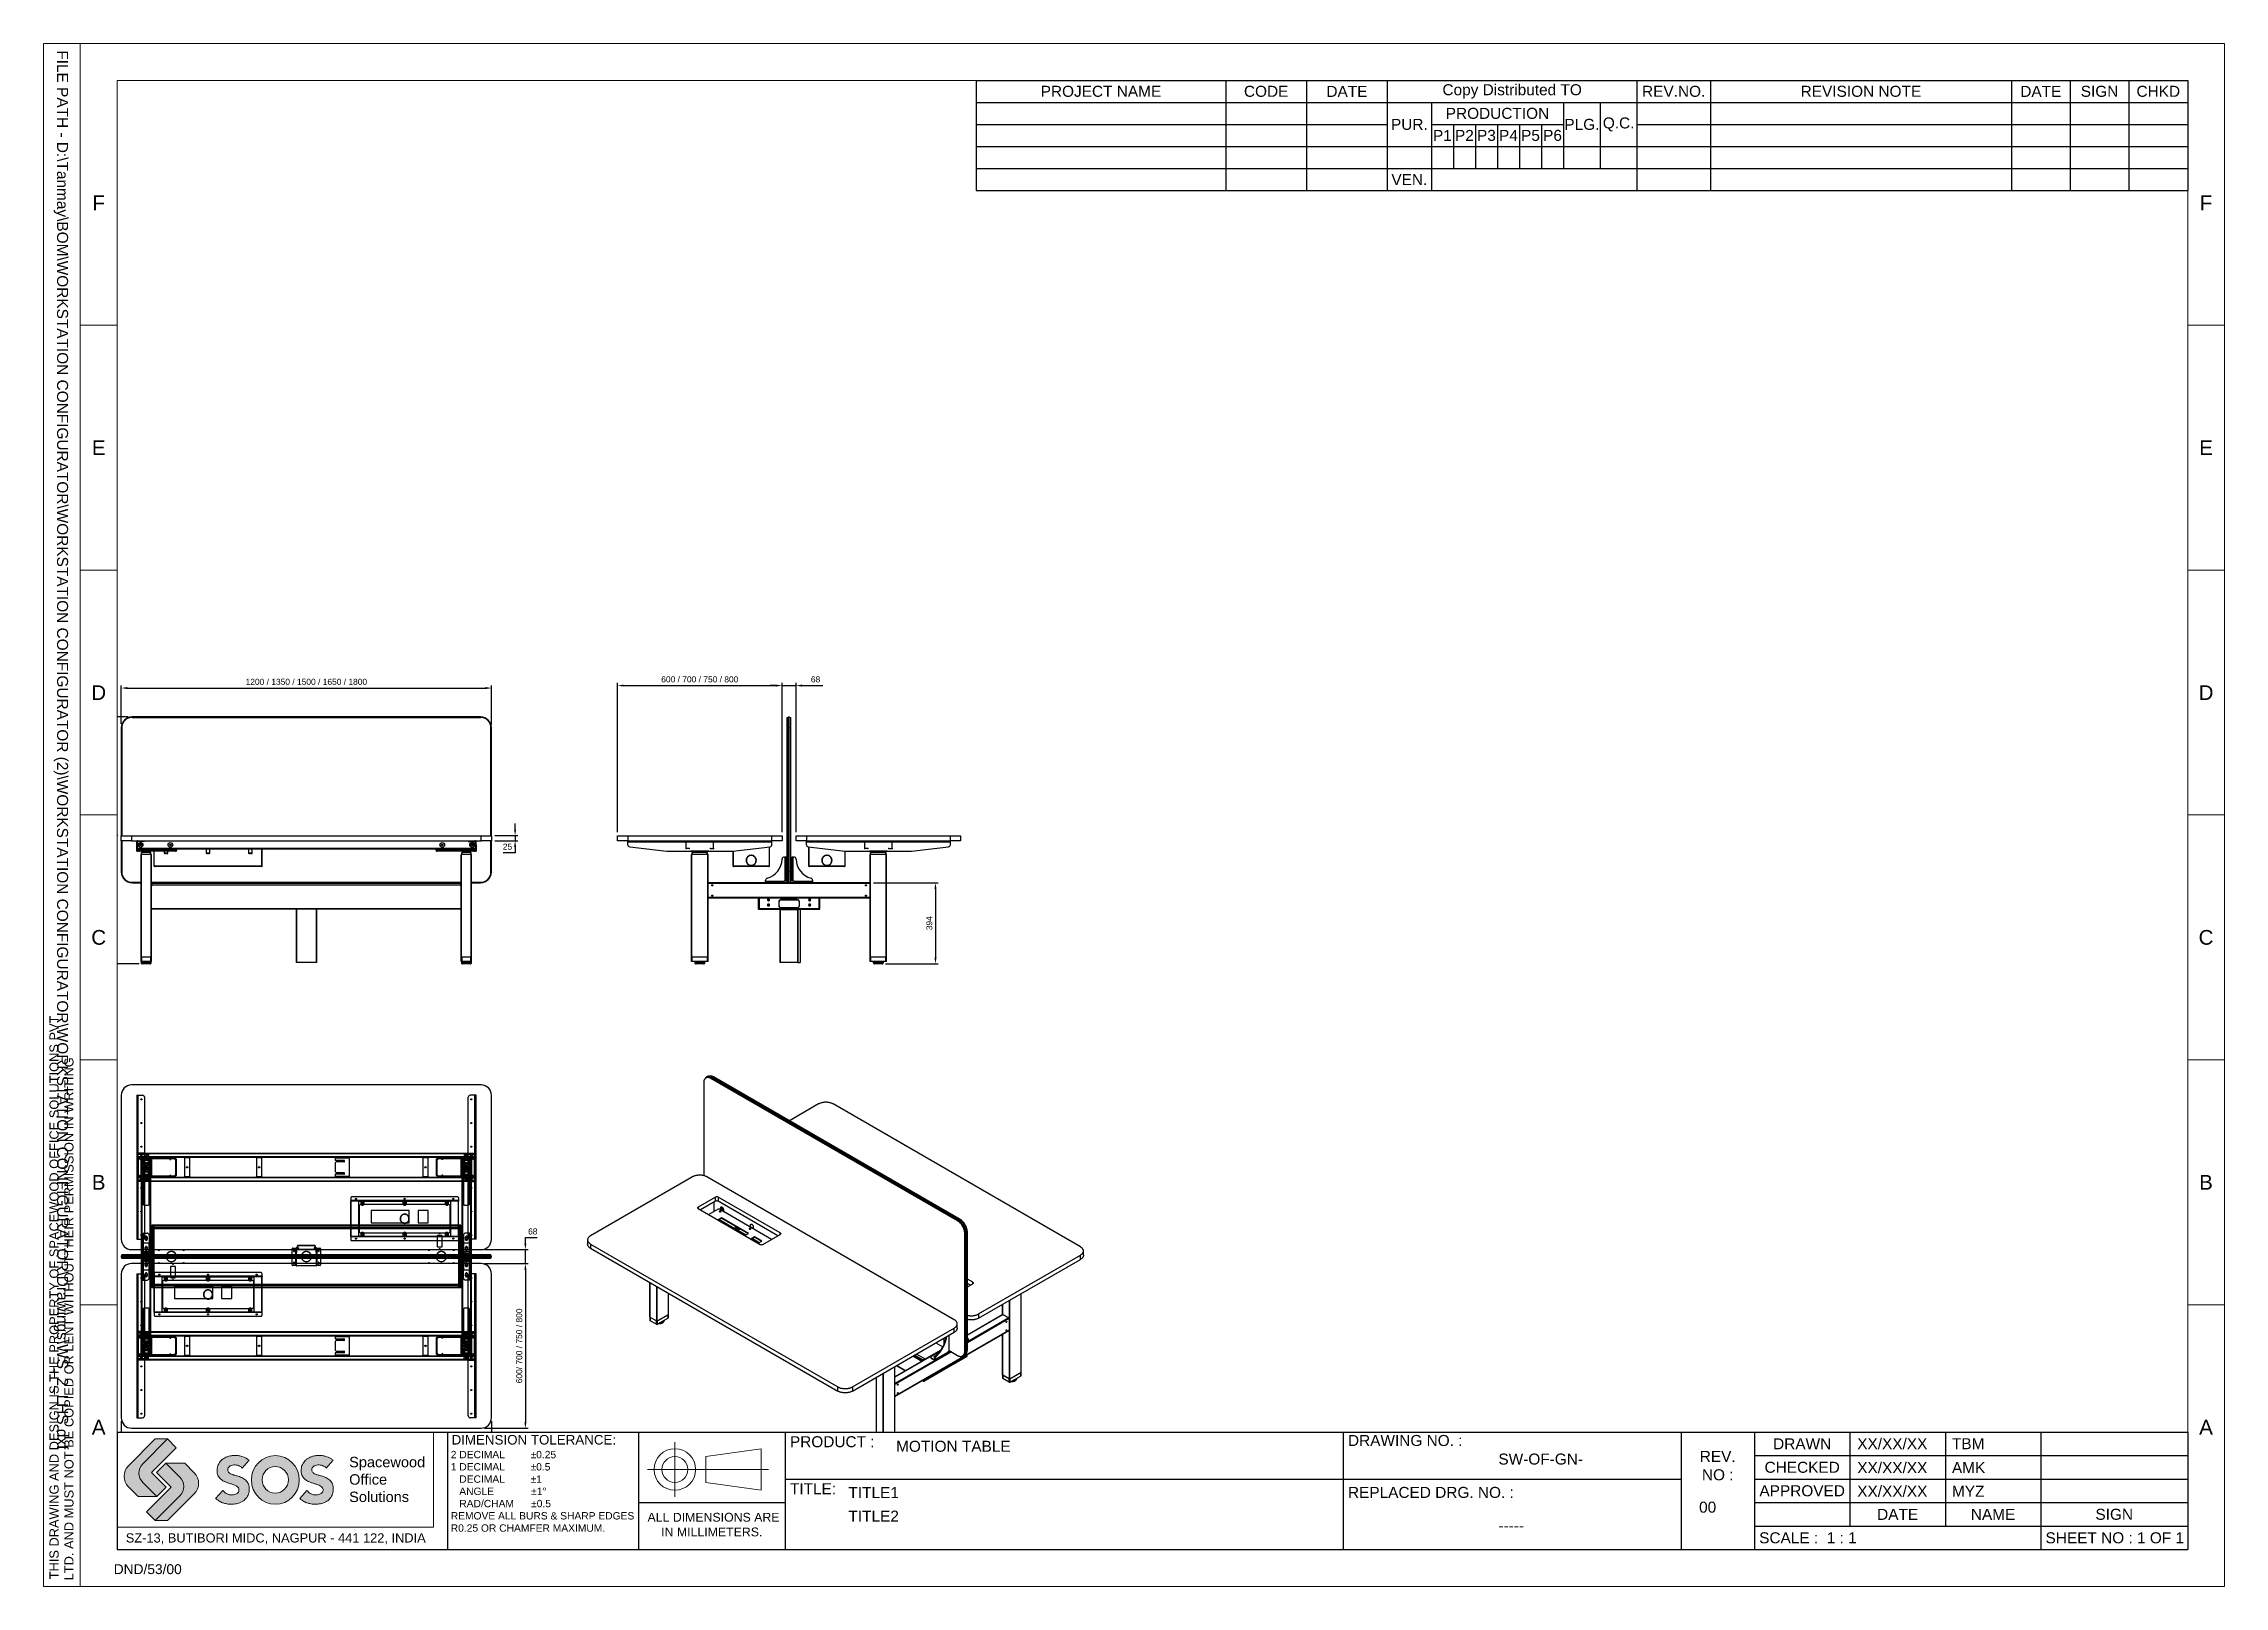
# Paper-space layout 'Layout1' of a CAD drawing. Header units: millimetres. Extents: x 0 to 297, y 0 to 210.
# The model-space entities are those that its viewports show. They can reach past a viewport. Long polylines and large blocks are cut down to what shows.
import ezdxf

# ---------------------------------------------------------------- set-up
doc = ezdxf.new("R2010")
doc.units = ezdxf.units.MM
doc.header["$LTSCALE"] = 100
for name, pattern in [('CENTER', [2, 1.25, -0.25, 0.25, -0.25]), ('CENTERX2', [20.32, 12.7, -2.54, 2.54, -2.54]), ('HIDDEN', [0.375, 0.25, -0.125])]:
    doc.linetypes.add(name, pattern=pattern)
for name, color, linetype in [('CEN', 3, 'CENTER'), ('GEN', 7, 'Continuous'), ('LAYOUT', 7, 'Continuous'), ('SOS Logo', 10, 'Continuous'), ('TEXT', 2, 'Continuous')]:
    doc.layers.add(name, color=color, linetype=linetype)
doc.layers.add('FURNISHERS', color=4, linetype='Continuous', lineweight=25)
doc.styles.get("Standard").update_dxf_attribs({"font": 'arial.ttf'})
doc.dimstyles.new('CGJ', dxfattribs={"dimscale": 13, "dimtxt": 2.25, "dimasz": 2.25, "dimexe": 1, "dimexo": 1.25, "dimgap": 1.15, "dimtad": 1, "dimtoh": 1, "dimdec": 1, "dimdsep": 46, "dimtxsty": 'Standard', "dimcen": 0, "dimclrd": 2, "dimclre": 2, "dimclrt": 2, "dimadec": 0, "dimazin": 0, "dimtfac": 1, "dimtdec": 1, "dimtmove": 0, "dimatfit": 0, "dimfxl": 1, "dimtolj": 1, "dimtzin": 0, "dimlwe": -1, "dimarcsym": 2})

psp = doc.layouts.get("Layout1")

msp = doc.modelspace()

# ---------------------------------------------------------------- blocks, each defined once
blk = doc.blocks.new('*T50')
at = {"layer": 'FURNISHERS', "color": 0, "linetype": 'ByBlock', "lineweight": -2, "transparency": 16777216}
for p, q in [((0, 0), (282, 0)), ((0, 0), (0, -16)), ((45, 0), (45, -16)), ((71, 0), (71, -16)), ((91, 0), (91, -16)), ((167, 0), (167, -16)), ((213, 0), (213, -16)), ((223, 0), (223, -16)), ((236, 0), (236, -12.8)), ((249, 0), (249, -12.8)), ((262, 0), (262, -16)), ((282, 0), (282, -16)), ((223, -3.2), (282, -3.2)), ((91, -6.4), (213, -6.4)), ((223, -6.4), (282, -6.4)), ((71, -9.6), (91, -9.6)), ((223, -9.6), (282, -9.6)), ((223, -12.8), (282, -12.8)), ((0, -16), (282, -16))]:
    blk.add_line(p, q, dxfattribs=at)
at = {"layer": 'FURNISHERS', "color": 0, "lineweight": 0, "transparency": 16777216}
for s, insert, char_height, width, attachment_point in [('{\\H0.13333x; \\P\\H6.5x; DIMENSION TOLERANCE:\\P\\H0.76923x; 2 DECIMAL         ±0.25\\P 1 DECIMAL         ±0.5\\P    DECIMAL         ±1\\P    ANGLE             ±1°\\P    RAD/CHAM      ±0.5\\P REMOVE ALL BURS & SHARP EDGES\\P R0.25 OR CHAMFER MAXIMUM.}', (45.06, -0.06), 1.5, 25.88, 1), ('{\\H0.2x;\\P} PRODUCT :                 ', (91.06, -0.06), 1.5, 75.88, 1), ('{\\H0.13333x;\\P} DRAWING NO. : \\P                                  ', (167.06, -0.06), 1.5, 45.88, 1), ('\\PREV.\\PNO :\\P\\P{\\C1; }', (218, -0.06), 1.5, 9.88, 2), ('DRAWN', (229.5, -1.6), 1.5, 12.88, 5), ('CHECKED', (229.5, -4.8), 1.5, 12.88, 5), ('{\\H0.2x;\\P} TITLE:   ', (91.06, -6.46), 1.5, 75.88, 1), ('{\\H0.4x;\\P} REPLACED DRG. NO. : \\P \\P                                ', (167.06, -6.46), 1.5, 45.88, 1), ('APPROVED', (229.5, -8), 1.5, 12.88, 5), ('{\\H0.66667x;\\P} ALL DIMENSIONS ARE IN MILLIMETERS.', (81, -9.66), 1.2, 19.88, 2), ('DATE', (242.5, -11.2), 1.5, 12.88, 5), ('NAME', (255.5, -11.2), 1.5, 12.88, 5), ('SIGN', (272, -11.2), 1.5, 19.88, 5), (' SCALE :  {\\C1;1 : 1}', (223.06, -14.4), 1.5, 38.88, 4), (' SHEET NO : {\\C1;1 OF 1}', (262.06, -14.4), 1.5, 19.88, 4)]:
    blk.add_mtext(s, dxfattribs=dict(at, insert=insert, char_height=char_height, width=width, attachment_point=attachment_point))
blk = doc.blocks.new('*T51')
at = {"layer": 'FURNISHERS', "color": 0, "linetype": 'ByBlock', "lineweight": -2, "transparency": 16777216}
for p, q in [((0, 0), (165, 0)), ((0, 0), (0, -15)), ((34, 0), (34, -15)), ((45, 0), (45, -15)), ((56, 0), (56, -15)), ((90, 0), (90, -15)), ((100, 0), (100, -15)), ((141, 0), (141, -15)), ((149, 0), (149, -15)), ((157, 0), (157, -15)), ((165, 0), (165, -15)), ((0, -3), (165, -3)), ((62, -3), (62, -15)), ((80, -3), (80, -12)), ((85, -3), (85, -12)), ((0, -6), (56, -6)), ((62, -6), (80, -6)), ((65, -6), (65, -12)), ((68, -6), (68, -12)), ((71, -6), (71, -12)), ((74, -6), (74, -12)), ((77, -6), (77, -12)), ((90, -6), (165, -6)), ((0, -9), (165, -9)), ((0, -12), (165, -12)), ((0, -15), (165, -15))]:
    blk.add_line(p, q, dxfattribs=at)
at = {"layer": 'FURNISHERS', "color": 0, "lineweight": 0, "transparency": 16777216, "char_height": 1.5, "attachment_point": 5}
for s, insert, width in [('PROJECT NAME', (17, -1.5), 33.88), ('CODE', (39.5, -1.5), 10.88), ('DATE', (50.5, -1.5), 10.88), ('Copy Distributed TO', (73, -1.5), 33.88), ('REV.NO.', (95, -1.5), 9.88), ('REVISION NOTE', (120.5, -1.5), 40.88), ('DATE', (145, -1.5), 7.88), ('SIGN', (153, -1.5), 7.88), ('CHKD', (161, -1.5), 7.88), ('PUR.', (59, -6), 5.88), ('PRODUCTION', (71, -4.5), 17.88), ('PLG.', (82.5, -6), 4.88), ('Q.C.', (87.5, -6), 4.88), ('P1', (63.5, -7.5), 2.88), ('P2', (66.5, -7.5), 2.88), ('P3', (69.5, -7.5), 2.88), ('P4', (72.5, -7.5), 2.88), ('P5', (75.5, -7.5), 2.88), ('P6', (78.5, -7.5), 2.88), ('VEN.', (59, -13.5), 5.88)]:
    blk.add_mtext(s, dxfattribs=dict(at, insert=insert, width=width))
blk = doc.blocks.new('A$C73D91706')
at = {"lineweight": 0}
h = blk.add_hatch(color=18, dxfattribs=at)
h.dxf.hatch_style = 1
h.paths.add_polyline_path([(8.56, -6.13), (6.64, -4.21), (5.36, -5.49), (7.36, -7.49), (4, -10.85), (5.19, -12.04), (8.56, -8.66, 0.414214)])
h.paths.add_polyline_path([(3.51, -4.32), (6.89, -0.94), (5.19, -0.94), (1.55, -4.58, 0.414214), (1.55, -7.45), (2.87, -8.77), (5.43, -8.77), (3.51, -6.85, -0.414214)])
h = blk.add_hatch(color=256, dxfattribs=at)
h.dxf.hatch_style = 1
edge = h.paths.add_edge_path()
edge.add_spline(control_points=[(13.43, -9.03), (13.53, -9.12), (13.79, -9.32), (14.2, -9.57), (14.71, -9.73), (15.27, -9.83), (15.92, -9.82), (16.5, -9.71), (16.97, -9.52), (17.29, -9.31), (17.55, -9.05), (17.77, -8.76), (17.92, -8.43), (18, -7.97), (18.02, -7.51), (17.91, -7.07), (17.75, -6.8), (17.54, -6.55), (17.28, -6.35), (16.98, -6.18), (16.68, -6.05), (16.32, -5.97), (15.95, -5.86), (15.6, -5.74), (15.34, -5.61), (15.17, -5.46), (15.07, -5.24), (15.06, -4.99), (15.21, -4.75), (15.43, -4.58), (15.73, -4.49), (16.06, -4.46), (16.39, -4.5), (16.66, -4.6), (16.89, -4.72), (16.99, -4.83), (17.04, -4.89)], knot_values=[0, 0, 0, 0, 0.408118, 0.967465, 1.421952, 2.00216, 2.648509, 3.34519, 3.749258, 4.132769, 4.47337, 4.847964, 5.19369, 5.524324, 6.226195, 6.557611, 6.849643, 7.167623, 7.513274, 7.827463, 8.16445, 8.49186, 8.933345, 9.305141, 9.581892, 9.790382, 9.974264, 10.27739, 10.502465, 10.762515, 11.082926, 11.428802, 11.751225, 12.059877, 12.290629, 12.500525, 12.500525, 12.500525, 12.500525], degree=3, periodic=0)
edge.add_line((17.04, -4.89), (17.99, -3.83))
edge.add_spline(control_points=[(17.99, -3.83), (17.88, -3.75), (17.66, -3.59), (17.32, -3.41), (16.93, -3.28), (16.55, -3.21), (16.28, -3.19), (16.18, -3.19)], knot_values=[28.036241, 28.036241, 28.036241, 28.036241, 29.120192, 30.162243, 31.011174, 32.366429, 33.141016, 33.141016, 33.141016, 33.141016], degree=3, periodic=0)
edge.add_line((16.18, -3.19), (15.9, -3.19))
edge.add_spline(control_points=[(15.9, -3.19), (15.79, -3.19), (15.56, -3.21), (15.2, -3.29), (14.86, -3.41), (14.56, -3.57), (14.34, -3.73), (14.14, -3.9), (13.98, -4.1), (13.84, -4.33), (13.74, -4.56), (13.66, -4.79), (13.64, -5.07), (13.63, -5.33), (13.65, -5.63), (13.73, -5.87), (13.85, -6.12), (14.07, -6.35), (14.33, -6.59), (14.68, -6.75), (15.05, -6.91), (15.46, -7.02), (15.87, -7.14), (16.2, -7.3), (16.46, -7.46), (16.6, -7.69), (16.62, -7.94), (16.54, -8.17), (16.37, -8.36), (16.12, -8.48), (15.83, -8.54), (15.49, -8.56), (15.17, -8.49), (14.87, -8.35), (14.61, -8.17), (14.48, -8.02), (14.42, -7.94)], knot_values=[0, 0, 0, 0, 0.857155, 1.798167, 2.857781, 3.689517, 4.450787, 4.983784, 5.786139, 6.394375, 7.084244, 7.798865, 8.279104, 9.249129, 9.874092, 10.585888, 11.233277, 12.018116, 13.034479, 14.024934, 15.024624, 16.18967, 17.352127, 18.332697, 19.075446, 19.712069, 20.35804, 20.978166, 21.592908, 22.256472, 23.111212, 23.95106, 24.860727, 25.71886, 26.522162, 27.289783, 27.289783, 27.289783, 27.289783], degree=3, periodic=0)
edge.add_line((14.42, -7.94), (13.43, -9.03))
edge = h.paths.add_edge_path()
edge.add_ellipse((21.56, -6.51), major_axis=(0, -3.32), ratio=0.98192, start_angle=0, end_angle=180)
edge.add_ellipse((21.56, -6.51), major_axis=(0, -3.32), ratio=0.98192, start_angle=180, end_angle=360)
edge = h.paths.add_edge_path(flags=16)
edge.add_ellipse((21.55, -6.5), major_axis=(0, -1.82), ratio=0.985463, start_angle=0, end_angle=360)
edge = h.paths.add_edge_path()
edge.add_spline(control_points=[(29.44, -3.83), (29.33, -3.75), (29.11, -3.59), (28.77, -3.41), (28.38, -3.28), (28, -3.21), (27.73, -3.19), (27.63, -3.19)], knot_values=[28.036241, 28.036241, 28.036241, 28.036241, 29.120192, 30.162243, 31.011174, 32.366429, 33.141016, 33.141016, 33.141016, 33.141016], degree=3, periodic=0)
edge.add_line((27.63, -3.19), (27.35, -3.19))
edge.add_spline(control_points=[(27.35, -3.19), (27.24, -3.19), (27.01, -3.21), (26.65, -3.29), (26.31, -3.41), (26.01, -3.57), (25.79, -3.73), (25.59, -3.9), (25.43, -4.1), (25.29, -4.33), (25.18, -4.56), (25.11, -4.79), (25.09, -5.07), (25.08, -5.33), (25.1, -5.63), (25.18, -5.87), (25.3, -6.12), (25.52, -6.35), (25.78, -6.59), (26.13, -6.75), (26.5, -6.91), (26.91, -7.02), (27.32, -7.14), (27.65, -7.3), (27.91, -7.46), (28.05, -7.69), (28.07, -7.94), (27.99, -8.17), (27.82, -8.36), (27.57, -8.48), (27.28, -8.54), (26.94, -8.56), (26.61, -8.49), (26.32, -8.35), (26.06, -8.17), (25.93, -8.02), (25.86, -7.94)], knot_values=[0, 0, 0, 0, 0.857155, 1.798167, 2.857781, 3.689517, 4.450787, 4.983784, 5.786139, 6.394375, 7.084244, 7.798865, 8.279104, 9.249129, 9.874092, 10.585888, 11.233277, 12.018116, 13.034479, 14.024934, 15.024624, 16.18967, 17.352127, 18.332697, 19.075446, 19.712069, 20.35804, 20.978166, 21.592908, 22.256472, 23.111212, 23.95106, 24.860727, 25.71886, 26.522162, 27.289783, 27.289783, 27.289783, 27.289783], degree=3, periodic=0)
edge.add_line((25.86, -7.94), (24.88, -9.03))
edge.add_spline(control_points=[(24.88, -9.03), (24.98, -9.12), (25.23, -9.32), (25.65, -9.57), (26.16, -9.73), (26.72, -9.83), (27.37, -9.82), (27.95, -9.71), (28.42, -9.52), (28.74, -9.31), (29, -9.05), (29.21, -8.76), (29.36, -8.43), (29.44, -7.97), (29.47, -7.51), (29.36, -7.07), (29.2, -6.8), (28.99, -6.55), (28.73, -6.35), (28.43, -6.18), (28.13, -6.05), (27.77, -5.97), (27.4, -5.86), (27.05, -5.74), (26.79, -5.61), (26.62, -5.46), (26.52, -5.24), (26.51, -4.99), (26.66, -4.75), (26.87, -4.58), (27.18, -4.49), (27.51, -4.46), (27.84, -4.5), (28.11, -4.6), (28.34, -4.72), (28.44, -4.83), (28.49, -4.89)], knot_values=[0, 0, 0, 0, 0.408118, 0.967465, 1.421952, 2.00216, 2.648509, 3.34519, 3.749258, 4.132769, 4.47337, 4.847964, 5.19369, 5.524324, 6.226195, 6.557611, 6.849643, 7.167623, 7.513274, 7.827463, 8.16445, 8.49186, 8.933345, 9.305141, 9.581892, 9.790382, 9.974264, 10.27739, 10.502465, 10.762515, 11.082926, 11.428802, 11.751225, 12.059877, 12.290629, 12.500525, 12.500525, 12.500525, 12.500525], degree=3, periodic=0)
edge.add_line((28.49, -4.89), (29.44, -3.83))
at = {"layer": 'SOS Logo', "lineweight": 0}
h = blk.add_hatch(color=256, dxfattribs=at)
h.dxf.hatch_style = 1
h.paths.add_polyline_path([(8.07, -2.13), (6.89, -0.94), (3.51, -4.32, 0.414214), (3.51, -6.85), (5.43, -8.77), (6.71, -7.49), (4.71, -5.49)])
h.paths.add_polyline_path([(8.56, -8.66), (5.19, -12.04), (6.89, -12.04), (10.52, -8.4, 0.414214), (10.52, -5.53), (9.21, -4.21), (6.64, -4.21), (8.56, -6.13, -0.414214)])
at = {"lineweight": 0}
for p, q in [((5.19, -0.94), (1.55, -4.58)), ((6.89, -0.94), (3.51, -4.32)), ((6.89, -0.94), (5.19, -0.94)), ((6.64, -4.21), (5.36, -5.49)), ((7.36, -7.49), (5.36, -5.49)), ((6.64, -4.21), (8.56, -6.13)), ((17.04, -4.89), (17.99, -3.83)), ((28.49, -4.89), (29.44, -3.83)), ((2.87, -8.77), (1.55, -7.45)), ((5.43, -8.77), (2.87, -8.77)), ((5.43, -8.77), (3.51, -6.85)), ((7.36, -7.49), (4, -10.85)), ((5.19, -12.04), (8.56, -8.66)), ((13.43, -9.03), (14.42, -7.94)), ((24.88, -9.03), (25.86, -7.94)), ((5.19, -12.04), (4, -10.85))]:
    blk.add_line(p, q, dxfattribs=at)
blk.add_lwpolyline([(0, -12.92), (43.11, -12.92), (43.11, 0), (0, 0)], close=True, dxfattribs=at)
for centre, radius, start, end in [((2.99, -6.01), 2.03, 135, 225), ((4.77, -5.58), 1.79, 135, 225), ((7.3, -7.4), 1.79, 315, 45)]:
    blk.add_arc(centre, radius, start, end, dxfattribs=at)
for centre, major_axis, ratio in [((21.56, -6.51), (0, -3.32), 0.98192), ((21.55, -6.5), (0, -1.82), 0.985463)]:
    blk.add_ellipse(centre, major_axis=major_axis, ratio=ratio, dxfattribs=at)
for points, knots in [([(17.04, -4.89), (16.99, -4.83), (16.89, -4.72), (16.66, -4.6), (16.39, -4.5), (16.06, -4.46), (15.73, -4.49), (15.43, -4.58), (15.21, -4.75), (15.06, -4.99), (15.07, -5.24), (15.17, -5.46), (15.34, -5.61), (15.6, -5.74), (15.95, -5.86), (16.32, -5.97), (16.68, -6.05), (16.98, -6.18), (17.28, -6.35), (17.54, -6.55), (17.75, -6.8), (17.91, -7.07), (18.02, -7.51), (18, -7.97), (17.92, -8.43), (17.77, -8.76), (17.55, -9.05), (17.29, -9.31), (16.97, -9.52), (16.5, -9.71), (15.92, -9.82), (15.27, -9.83), (14.71, -9.73), (14.2, -9.57), (13.79, -9.32), (13.53, -9.12), (13.43, -9.03)], [0, 0, 0, 0, 0.212024, 0.445114, 0.756894, 1.082585, 1.431966, 1.755624, 2.018309, 2.245666, 2.551864, 2.737609, 2.948213, 3.227768, 3.603332, 4.049291, 4.380019, 4.720421, 5.037794, 5.386949, 5.708152, 6.003143, 6.337917, 7.046902, 7.380886, 7.730116, 8.108507, 8.452559, 8.839956, 9.24812, 9.951861, 10.604761, 11.190849, 11.649941, 12.214958, 12.627212, 12.627212, 12.627212, 12.627212]), ([(14.42, -7.94), (14.48, -8.02), (14.61, -8.17), (14.87, -8.35), (15.17, -8.49), (15.49, -8.56), (15.83, -8.54), (16.12, -8.48), (16.37, -8.36), (16.54, -8.17), (16.62, -7.94), (16.6, -7.69), (16.46, -7.46), (16.2, -7.3), (15.87, -7.14), (15.46, -7.02), (15.05, -6.91), (14.68, -6.75), (14.33, -6.59), (14.07, -6.35), (13.85, -6.12), (13.73, -5.87), (13.65, -5.63), (13.63, -5.33), (13.64, -5.07), (13.66, -4.79), (13.74, -4.56), (13.84, -4.33), (13.98, -4.1), (14.14, -3.9), (14.34, -3.73), (14.56, -3.57), (14.86, -3.41), (15.2, -3.29), (15.62, -3.2), (16.04, -3.18), (16.52, -3.2), (16.93, -3.28), (17.32, -3.41), (17.66, -3.59), (17.88, -3.75), (17.99, -3.83)], [0, 0, 0, 0, 0.29369, 0.601038, 0.929366, 1.277409, 1.59874, 1.925769, 2.179652, 2.414856, 2.652119, 2.89927, 3.142845, 3.427023, 3.802193, 4.246952, 4.692704, 5.075191, 5.454145, 5.843011, 6.143296, 6.390991, 6.663328, 6.902442, 7.273579, 7.457321, 7.730739, 7.994687, 8.227401, 8.534387, 8.738315, 9.029581, 9.347808, 9.753222, 10.113259, 10.615448, 11.023172, 11.5417, 11.866506, 12.2652, 12.67992, 12.67992, 12.67992, 12.67992]), ([(28.49, -4.89), (28.44, -4.83), (28.34, -4.72), (28.11, -4.6), (27.84, -4.5), (27.51, -4.46), (27.18, -4.49), (26.87, -4.58), (26.66, -4.75), (26.51, -4.99), (26.52, -5.24), (26.62, -5.46), (26.79, -5.61), (27.05, -5.74), (27.4, -5.86), (27.77, -5.97), (28.13, -6.05), (28.43, -6.18), (28.73, -6.35), (28.99, -6.55), (29.2, -6.8), (29.36, -7.07), (29.47, -7.51), (29.44, -7.97), (29.36, -8.43), (29.21, -8.76), (29, -9.05), (28.74, -9.31), (28.42, -9.52), (27.95, -9.71), (27.37, -9.82), (26.72, -9.83), (26.16, -9.73), (25.65, -9.57), (25.23, -9.32), (24.98, -9.12), (24.88, -9.03)], [0, 0, 0, 0, 0.212024, 0.445114, 0.756894, 1.082585, 1.431966, 1.755624, 2.018309, 2.245666, 2.551864, 2.737609, 2.948213, 3.227768, 3.603332, 4.049291, 4.380019, 4.720421, 5.037794, 5.386949, 5.708152, 6.003143, 6.337917, 7.046902, 7.380886, 7.730116, 8.108507, 8.452559, 8.839956, 9.24812, 9.951861, 10.604761, 11.190849, 11.649941, 12.214958, 12.627212, 12.627212, 12.627212, 12.627212]), ([(25.86, -7.94), (25.93, -8.02), (26.06, -8.17), (26.32, -8.35), (26.61, -8.49), (26.94, -8.56), (27.28, -8.54), (27.57, -8.48), (27.82, -8.36), (27.99, -8.17), (28.07, -7.94), (28.05, -7.69), (27.91, -7.46), (27.65, -7.3), (27.32, -7.14), (26.91, -7.02), (26.5, -6.91), (26.13, -6.75), (25.78, -6.59), (25.52, -6.35), (25.3, -6.12), (25.18, -5.87), (25.1, -5.63), (25.08, -5.33), (25.09, -5.07), (25.11, -4.79), (25.18, -4.56), (25.29, -4.33), (25.43, -4.1), (25.59, -3.9), (25.79, -3.73), (26.01, -3.57), (26.31, -3.41), (26.65, -3.29), (27.06, -3.2), (27.49, -3.18), (27.97, -3.2), (28.38, -3.28), (28.77, -3.41), (29.11, -3.59), (29.33, -3.75), (29.44, -3.83)], [0, 0, 0, 0, 0.29369, 0.601038, 0.929366, 1.277409, 1.59874, 1.925769, 2.179652, 2.414856, 2.652119, 2.89927, 3.142845, 3.427023, 3.802193, 4.246952, 4.692704, 5.075191, 5.454145, 5.843011, 6.143296, 6.390991, 6.663328, 6.902442, 7.273579, 7.457321, 7.730739, 7.994687, 8.227401, 8.534387, 8.738315, 9.029581, 9.347808, 9.753222, 10.113259, 10.615448, 11.023172, 11.5417, 11.866506, 12.2652, 12.67992, 12.67992, 12.67992, 12.67992])]:
    blk.add_open_spline(points, degree=3, knots=knots, dxfattribs=at)
at = {"layer": 'SOS Logo', "lineweight": 0}
for p, q in [((4.71, -5.49), (8.07, -2.13)), ((6.89, -0.94), (8.07, -2.13)), ((4.71, -5.49), (6.71, -7.49)), ((6.64, -4.21), (9.21, -4.21)), ((9.21, -4.21), (10.52, -5.53)), ((5.43, -8.77), (6.71, -7.49)), ((6.89, -12.04), (10.52, -8.4)), ((5.19, -12.04), (6.89, -12.04))]:
    blk.add_line(p, q, dxfattribs=at)
blk.add_arc((9.08, -6.97), 2.03, 315, 45, dxfattribs=at)
at = {"color": 84, "lineweight": 0}
blk.add_text('SZ-13, BUTIBORI MIDC, NAGPUR - 441 122, INDIA', height=1.25, dxfattribs=at).set_placement((1.19, -15.03))
at = {"lineweight": 0, "insert": (31.61, -3.37), "char_height": 1.419, "attachment_point": 1}
blk.add_mtext_dynamic_manual_height_columns('Spacewood\\POffice\\PSolutions', width=10.5341, gutter_width=1, heights=[0], dxfattribs=at)
blk = doc.blocks.new('A4 DRAWING TEMPLATE NEW')
at = {"layer": 'CEN', "color": 1, "lineweight": 0, "ltscale": 10}
for p, q in [((85.97, 12.19), (85.97, 19.63)), ((98.71, 15.91), (82.25, 15.91))]:
    blk.add_line(p, q, dxfattribs=at)
at = {"layer": 'GEN', "color": 150, "lineweight": 0}
for p, q in [((90.21, 17.67), (97.72, 18.74)), ((97.72, 13.09), (97.72, 18.74)), ((90.21, 14.15), (90.21, 17.67)), ((90.21, 14.15), (97.72, 13.09))]:
    blk.add_line(p, q, dxfattribs=at)
for radius in [2.83, 1.76]:
    blk.add_circle((85.97, 15.91), radius, dxfattribs=at)
at = {"layer": 'LAYOUT', "lineweight": 0}
for p, q in [((5, 210), (5, 0)), ((5, 171.66), (10, 171.66)), ((292, 171.66), (297, 171.66)), ((5, 138.33), (10, 138.33)), ((292, 138.33), (297, 138.33)), ((5, 105), (10, 105)), ((292, 105), (297, 105)), ((5, 71.67), (10, 71.67)), ((292, 71.67), (297, 71.67)), ((5, 38.34), (10, 38.34)), ((292, 38.34), (297, 38.34))]:
    blk.add_line(p, q, dxfattribs=at)
for points in [[(0, 0), (297, 0), (297, 210), (0, 210)], [(10, 5), (292, 5), (292, 205), (10, 205)]]:
    blk.add_lwpolyline(points, close=True, dxfattribs=at)
for name, p in [('*T51', (127, 205)), ('*T50', (10, 21))]:
    blk.add_blockref(name, p)
at = {"lineweight": 0, "xscale": 1.000002000004015, "yscale": 1.000002000004015, "zscale": 1.000002000004015}
blk.add_blockref('A$C73D91706', (10, 21), dxfattribs=at)
at = {"color": 84, "lineweight": 0}
blk.add_text('DND/53/00', height=1.34, dxfattribs=at).set_placement((9.55, 1.67))
at = {"color": 150, "lineweight": 0, "insert": (3.33, 209.09), "char_height": 1.5, "attachment_point": 1, "rotation": 270}
blk.add_mtext('FILE PATH - D:\\\\Tanmay\\\\BOM\\\\WORKSTATION CONFIGURATOR\\\\WORKSTATION CONFIGURATOR (2)\\\\WORKSTATION CONFIGURATOR\\\\WORKSTATION CONFIGURATOR\\\\Drawings\\\\WS_2_LHS.dxf', dxfattribs=at)
at = {"layer": 'LAYOUT', "lineweight": 0, "char_height": 2, "width": 4.88, "attachment_point": 5}
for s, insert in [('F', (7.5, 188.33)), ('F', (294.5, 188.33)), ('E', (7.5, 154.99)), ('E', (294.5, 154.99)), ('D', (7.5, 121.66)), ('D', (294.5, 121.66)), ('C', (7.5, 88.33)), ('C', (294.5, 88.33)), ('B', (7.5, 55)), ('B', (294.5, 55)), ('A', (7.5, 21.67)), ('A', (294.5, 21.67))]:
    blk.add_mtext(s, dxfattribs=dict(at, insert=insert))
at = {"layer": 'TEXT', "color": 84, "lineweight": 0}
for s, p in [('THIS DRAWING AND DESIGN IS THE PROPERTY OF SPACEWOOD OFFICE SOLUTIONS PVT.', (2.05, 0.96)), ('LTD. AND MUST NOT BE COPIED OR LENT WITHOUTTHEIR PERMISSION IN WRITING', (4.07, 0.82))]:
    blk.add_text(s, height=1.25, rotation=90, dxfattribs=at).set_placement(p)
at = {"layer": 'TEXT', "color": 1, "lineweight": 0}
for tag, p, height in [('PROJECT.NAME', (127.73, 199.75), 1.2), ('PROJECT.CODE', (161.73, 199.75), 1.2), ('PROJECT.DATE', (172.73, 199.75), 1.2), ('REV.1', (216.73, 199.75), 1.2), ('REVISION.NOTE1', (226.8, 199.75), 1.2), ('REV.DATE1', (268.36, 199.75), 1.2), ('REV1.SIGN', (276.74, 199.75), 1.2), ('REV.2', (216.73, 196.75), 1.2), ('REVISION.NOTE2', (226.8, 196.75), 1.2), ('REV.DATE2', (268.36, 196.75), 1.2), ('REV2.SIGN', (276.74, 196.75), 1.2), ('REV.3', (216.73, 193.75), 1.2), ('REVISION.NOTE3', (226.8, 193.75), 1.2), ('REV.DATE3', (268.36, 193.75), 1.2), ('REV3.SIGN', (276.74, 193.75), 1.2), ('REV.4', (216.73, 190.75), 1.2), ('REVISION.NOTE4', (226.8, 190.75), 1.2), ('REV.DATE4', (268.36, 190.75), 1.2), ('REV4.SIGN', (276.74, 190.75), 1.2), ('PRODUCT', (116.1, 18.32), 1.5), ('DRG.NO.', (198.13, 16.58), 1.5), ('DRN-DATE', (247, 18.67), 1.5), ('DRAWN', (259.9, 18.67), 1.5), ('CKKD-DATE', (247, 15.41), 1.5), ('CHECKED', (259.9, 15.41), 1.5), ('TITLE1', (109.61, 12.01), 1.5), ('APPR-DATE', (247, 12.2), 1.5), ('APPROVED', (259.9, 12.2), 1.5), ('TITLE2', (109.61, 8.81), 1.5), ('REPLACED.DRG.NO.', (198.13, 7.52), 1.5), ('REV', (227.78, 10.03), 1.5)]:
    blk.add_attdef(tag, p, '', height=height, dxfattribs=at)
blk = doc.blocks.new('*D63')
at = {"color": 2, "transparency": 16777216}
for p, q in [((0, 3423), (0, 3610)), ((1800, 3420), (1800, 3610))]:
    blk.add_line(p, q, dxfattribs=at)
at = {"color": 2, "lineweight": -2, "transparency": 16777216}
blk.add_line((29, 3597), (1771, 3597), dxfattribs=at)
at = {"color": 2, "transparency": 16777216}
for points in [[(29, 3602), (29, 3592), (0, 3597)], [(1771, 3602), (1771, 3592), (1800, 3597)]]:
    blk.add_solid(points, dxfattribs=at)
at = {"layer": 'Defpoints', "color": 0, "transparency": 16777216}
for p in [(1800, 3597), (0, 3407), (1800, 3404)]:
    blk.add_point(p, dxfattribs=at)
at = {"color": 2, "transparency": 16777216, "insert": (900, 3627), "char_height": 29.25, "attachment_point": 5}
blk.add_mtext('\\A1;1200 / 1350 / 1500 / 1650 / 1800', dxfattribs=at)
blk = doc.blocks.new('*D64')
at = {"color": 2, "transparency": 16777216}
for p, q in [((1816, 2880), (1928, 2880)), ((1816, 2855), (1928, 2855))]:
    blk.add_line(p, q, dxfattribs=at)
at = {"color": 2, "lineweight": -2, "transparency": 16777216}
for p, q in [((1915, 2909), (1915, 2938)), ((1915, 2880), (1915, 2855)), ((1915, 2796), (1857, 2796)), ((1915, 2825), (1915, 2796))]:
    blk.add_line(p, q, dxfattribs=at)
at = {"color": 2, "transparency": 16777216}
for points in [[(1910, 2909), (1920, 2909), (1915, 2880)], [(1910, 2825), (1920, 2825), (1915, 2855)]]:
    blk.add_solid(points, dxfattribs=at)
at = {"layer": 'Defpoints', "color": 0, "transparency": 16777216}
for p in [(1800, 2880), (1800, 2855), (1915, 2855)]:
    blk.add_point(p, dxfattribs=at)
at = {"color": 2, "transparency": 16777216, "insert": (1878, 2826), "char_height": 29.2, "attachment_point": 5}
blk.add_mtext('\\A1;25', dxfattribs=at)
blk = doc.blocks.new('*D65')
at = {"color": 2, "transparency": 16777216}
for p, q in [((-16, 2880), (-141, 2880)), ((87, 2257), (-141, 2257))]:
    blk.add_line(p, q, dxfattribs=at)
at = {"color": 2, "lineweight": -2, "transparency": 16777216}
blk.add_line((-128, 2286), (-128, 2850), dxfattribs=at)
at = {"color": 2, "transparency": 16777216}
for points in [[(-133, 2850), (-123, 2850), (-128, 2880)], [(-133, 2286), (-123, 2286), (-128, 2257)]]:
    blk.add_solid(points, dxfattribs=at)
at = {"layer": 'Defpoints', "color": 0, "transparency": 16777216}
for p in [(-128, 2880), (0, 2880), (103, 2257)]:
    blk.add_point(p, dxfattribs=at)
at = {"color": 2, "transparency": 16777216, "insert": (-158, 2568), "char_height": 29.2, "attachment_point": 5, "rotation": 90}
blk.add_mtext('\\A1;750', dxfattribs=at)
blk = doc.blocks.new('*D66')
at = {"color": 2, "transparency": 16777216}
for p, q in [((0, 34), (0, -165)), ((1800, 34), (1800, -165))]:
    blk.add_line(p, q, dxfattribs=at)
at = {"color": 2, "lineweight": -2, "transparency": 16777216}
blk.add_line((29, -152), (1771, -152), dxfattribs=at)
at = {"color": 2, "transparency": 16777216}
for points in [[(29, -147), (29, -157), (0, -152)], [(1771, -147), (1771, -157), (1800, -152)]]:
    blk.add_solid(points, dxfattribs=at)
at = {"layer": 'Defpoints', "color": 0, "transparency": 16777216}
for p in [(0, 50), (1800, 50), (1800, -152)]:
    blk.add_point(p, dxfattribs=at)
at = {"color": 2, "transparency": 16777216, "insert": (900, -122), "char_height": 29.25, "attachment_point": 5}
blk.add_mtext('\\A1;1200 / 1350 / 1500 / 1650 / 1800', dxfattribs=at)
blk = doc.blocks.new('*D67')
at = {"color": 2, "transparency": 16777216}
for p, q in [((1766, 800), (1978, 800)), ((1766, 0), (1978, 0))]:
    blk.add_line(p, q, dxfattribs=at)
at = {"color": 2, "lineweight": -2, "transparency": 16777216}
blk.add_line((1965, 771), (1965, 29), dxfattribs=at)
at = {"color": 2, "transparency": 16777216}
for points in [[(1960, 771), (1970, 771), (1965, 800)], [(1960, 29), (1970, 29), (1965, 0)]]:
    blk.add_solid(points, dxfattribs=at)
at = {"layer": 'Defpoints', "color": 0, "transparency": 16777216}
for p in [(1750, 800), (1750, 0), (1965, 0)]:
    blk.add_point(p, dxfattribs=at)
at = {"color": 2, "transparency": 16777216, "insert": (1935, 400), "char_height": 29.25, "attachment_point": 5, "rotation": 90}
blk.add_mtext('\\A1;600/ 700 / 750 / 800', dxfattribs=at)
blk = doc.blocks.new('*D68')
at = {"color": 2, "transparency": 16777216}
for p, q in [((34, 3457), (-344, 3457)), ((87, 2257), (-344, 2257))]:
    blk.add_line(p, q, dxfattribs=at)
at = {"color": 2, "lineweight": -2, "transparency": 16777216}
blk.add_line((-331, 2286), (-331, 3427), dxfattribs=at)
at = {"color": 2, "transparency": 16777216}
for points in [[(-336, 3427), (-326, 3427), (-331, 3457)], [(-336, 2286), (-326, 2286), (-331, 2257)]]:
    blk.add_solid(points, dxfattribs=at)
at = {"layer": 'Defpoints', "color": 0, "transparency": 16777216}
for p in [(-331, 3457), (50, 3457), (103, 2257)]:
    blk.add_point(p, dxfattribs=at)
at = {"color": 2, "transparency": 16777216, "insert": (-361, 2857), "char_height": 29.25, "attachment_point": 5, "rotation": 90}
blk.add_mtext('\\A1;1050 / 1200', dxfattribs=at)
blk = doc.blocks.new('*D70')
at = {"layer": 'Defpoints', "color": 0, "transparency": 16777216}
for p in [(1750, 868), (1965, 868), (1750, 800)]:
    blk.add_point(p, dxfattribs=at)
at = {"layer": 'FURNISHERS', "color": 2, "transparency": 16777216}
for p, q in [((1766, 868), (1978, 868)), ((1766, 800), (1978, 800))]:
    blk.add_line(p, q, dxfattribs=at)
at = {"layer": 'FURNISHERS', "color": 2, "lineweight": -2, "transparency": 16777216}
for p, q in [((1965, 897), (1965, 926)), ((1965, 926), (2022, 926)), ((1965, 800), (1965, 868)), ((1965, 771), (1965, 741))]:
    blk.add_line(p, q, dxfattribs=at)
at = {"layer": 'FURNISHERS', "color": 2, "transparency": 16777216}
for points in [[(1960, 897), (1970, 897), (1965, 868)], [(1960, 771), (1970, 771), (1965, 800)]]:
    blk.add_solid(points, dxfattribs=at)
at = {"layer": 'FURNISHERS', "color": 2, "transparency": 16777216, "insert": (2001, 956), "char_height": 29.2, "attachment_point": 5}
blk.add_mtext('\\A1;68', dxfattribs=at)
blk = doc.blocks.new('*D72')
at = {"layer": 'Defpoints', "color": 0, "transparency": 16777216}
for p in [(3213, 3609), (2413, 2880), (3213, 2880)]:
    blk.add_point(p, dxfattribs=at)
at = {"layer": 'FURNISHERS', "color": 2, "transparency": 16777216}
for p, q in [((2413, 2896), (2413, 3622)), ((3213, 2896), (3213, 3622))]:
    blk.add_line(p, q, dxfattribs=at)
at = {"layer": 'FURNISHERS', "color": 2, "lineweight": -2, "transparency": 16777216}
blk.add_line((2442, 3609), (3184, 3609), dxfattribs=at)
at = {"layer": 'FURNISHERS', "color": 2, "transparency": 16777216}
for points in [[(2442, 3614), (2442, 3604), (2413, 3609)], [(3184, 3614), (3184, 3604), (3213, 3609)]]:
    blk.add_solid(points, dxfattribs=at)
at = {"layer": 'FURNISHERS', "color": 2, "transparency": 16777216, "insert": (2813, 3639), "char_height": 29.25, "attachment_point": 5}
blk.add_mtext('\\A1;600 / 700 / 750 / 800', dxfattribs=at)
blk = doc.blocks.new('*D73')
at = {"layer": 'Defpoints', "color": 0, "transparency": 16777216}
for p in [(3641, 2651), (3700, 2257), (3959, 2257)]:
    blk.add_point(p, dxfattribs=at)
at = {"layer": 'FURNISHERS', "color": 2, "transparency": 16777216}
for p, q in [((3657, 2651), (3972, 2651)), ((3716, 2257), (3972, 2257))]:
    blk.add_line(p, q, dxfattribs=at)
at = {"layer": 'FURNISHERS', "color": 2, "lineweight": -2, "transparency": 16777216}
blk.add_line((3959, 2621), (3959, 2286), dxfattribs=at)
at = {"layer": 'FURNISHERS', "color": 2, "transparency": 16777216}
for points in [[(3954, 2621), (3964, 2621), (3959, 2651)], [(3954, 2286), (3964, 2286), (3959, 2257)]]:
    blk.add_solid(points, dxfattribs=at)
at = {"layer": 'FURNISHERS', "color": 2, "transparency": 16777216, "insert": (3929, 2454), "char_height": 29.2, "attachment_point": 5, "rotation": 90}
blk.add_mtext('\\A1;394', dxfattribs=at)
blk = doc.blocks.new('*D74')
at = {"layer": 'Defpoints', "color": 0, "transparency": 16777216}
for p in [(3281, 3609), (3213, 2880), (3281, 2880)]:
    blk.add_point(p, dxfattribs=at)
at = {"layer": 'FURNISHERS', "color": 2, "lineweight": -2, "transparency": 16777216}
for p, q in [((3184, 3609), (3155, 3609)), ((3213, 3609), (3281, 3609)), ((3310, 3609), (3412, 3609))]:
    blk.add_line(p, q, dxfattribs=at)
at = {"layer": 'FURNISHERS', "color": 2, "transparency": 16777216}
for p, q in [((3213, 2896), (3213, 3622)), ((3281, 2896), (3281, 3622))]:
    blk.add_line(p, q, dxfattribs=at)
for points in [[(3184, 3614), (3184, 3604), (3213, 3609)], [(3310, 3614), (3310, 3604), (3281, 3609)]]:
    blk.add_solid(points, dxfattribs=at)
at = {"layer": 'FURNISHERS', "color": 2, "transparency": 16777216, "insert": (3376, 3639), "char_height": 29.2, "attachment_point": 5}
blk.add_mtext('\\A1;68', dxfattribs=at)

# ---------------------------------------------------------------- dimensions: what is measured, and where the dimension line sits
dim = msp.add_linear_dim(base=(1800, 3596.63), p1=(0, 3406.58), p2=(1800, 3404.08), text='1200 / 1350 / 1500 / 1650 / <>', dimstyle='CGJ')
dim.commit()
dim.dimension.update_dxf_attribs({"geometry": '*D63', "text_midpoint": (900, 3596.63), "dimtype": 160})
for base, p1, p2, text, picture, middle in [((-331.2, 3456.58), (103, 2256.58), (50, 3456.58), '1050 / <>', '*D68', (-361.27, 2856.58)), ((-127.84, 2879.58), (103, 2256.58), (0, 2879.58), '750', '*D65', (-157.73, 2568.08)), ((1964.84, 0), (1750, 800), (1750, 0), '600/ 700 / 750 / <>', '*D67', (1934.76, 400))]:
    dim = msp.add_linear_dim(base=base, p1=p1, p2=p2, angle=90, text=text, dimstyle='CGJ')
    dim.commit()
    dim.dimension.update_dxf_attribs({"geometry": picture, "text_midpoint": middle})
dim = msp.add_linear_dim(base=(1914.66, 2854.58), p1=(1800, 2879.58), p2=(1800, 2854.58), angle=90, dimstyle='CGJ')
dim.commit()
dim.dimension.update_dxf_attribs({"geometry": '*D64', "text_midpoint": (1878.4, 2825.96)})
dim = msp.add_linear_dim(base=(1800, -152), p1=(0, 50), p2=(1800, 50), angle=180, text='1200 / 1350 / 1500 / 1650 / <>', dimstyle='CGJ')
dim.commit()
dim.dimension.update_dxf_attribs({"geometry": '*D66', "text_midpoint": (900, -152), "dimtype": 160})
at = {"layer": 'FURNISHERS'}
dim = msp.add_linear_dim(base=(3213.25, 3609.13), p1=(2413.25, 2879.58), p2=(3213.25, 2879.58), text='600 / 700 / 750 / <>', dimstyle='CGJ', dxfattribs=at)
dim.commit()
dim.dimension.update_dxf_attribs({"geometry": '*D72', "text_midpoint": (2813.25, 3639.2)})
dim = msp.add_linear_dim(base=(3281.25, 3609.13), p1=(3213.25, 2879.58), p2=(3281.25, 2879.58), dimstyle='CGJ', dxfattribs=at)
dim.commit()
dim.dimension.update_dxf_attribs({"geometry": '*D74', "text_midpoint": (3375.76, 3639.01)})
for base, p1, p2, picture, middle in [((3958.9, 2256.58), (3641.25, 2650.58), (3699.75, 2256.58), '*D73', (3929.01, 2453.58)), ((1964.84, 868), (1750, 800), (1750, 868), '*D70', (2000.85, 956.38))]:
    dim = msp.add_linear_dim(base=base, p1=p1, p2=p2, angle=90, dimstyle='CGJ', dxfattribs=at)
    dim.commit()
    dim.dimension.update_dxf_attribs({"geometry": picture, "text_midpoint": middle})

# ---------------------------------------------------------------- linework, layer by layer
at = {"color": 7, "linetype": 'Continuous', "lineweight": -3}
for p, q in [((0, 3404.08), (0, 2879.58)), ((0, 3404.08), (1.08, 3404.08)), ((1.08, 3404.08), (1.5, 3404.08)), ((1.08, 2879.58), (1.08, 3404.08)), ((1.5, 3404.08), (1.8, 3404.08)), ((1.5, 2879.58), (1.5, 3404.08)), ((1.8, 2879.58), (1.8, 3404.08)), ((1.8, 3404.08), (2, 3404.08)), ((2, 2879.58), (2, 3404.08)), ((2, 3404.08), (2.15, 3404.08)), ((2.15, 2879.58), (2.15, 3404.08)), ((2.15, 3404.08), (2.5, 3404.08)), ((2.5, 3404.08), (2.5, 2879.58)), ((900, 3456.58), (52.5, 3456.58)), ((52.5, 3456.58), (52.5, 3455.5)), ((52.5, 3455.5), (52.5, 3455.08)), ((52.5, 3455.5), (900, 3455.5)), ((52.5, 3455.08), (52.5, 3454.78)), ((52.5, 3455.08), (900, 3455.08)), ((52.5, 3454.78), (900, 3454.78)), ((52.5, 3454.78), (52.5, 3454.58)), ((52.5, 3454.58), (900, 3454.58)), ((52.5, 3454.58), (52.5, 3454.43)), ((52.5, 3454.43), (900, 3454.43)), ((52.5, 3454.43), (52.5, 3454.08)), ((1747.5, 3454.08), (52.5, 3454.08)), ((1747.5, 3456.58), (900, 3456.58)), ((900, 3456.58), (900, 3455.5)), ((900, 3455.5), (900, 3455.08)), ((900, 3455.5), (1747.5, 3455.5)), ((900, 3455.08), (900, 3454.78)), ((900, 3455.08), (1747.5, 3455.08)), ((900, 3454.78), (1747.5, 3454.78)), ((900, 3454.78), (900, 3454.58)), ((900, 3454.58), (1747.5, 3454.58)), ((900, 3454.58), (900, 3454.43)), ((900, 3454.43), (1747.5, 3454.43)), ((900, 3454.43), (900, 3454.08)), ((1747.5, 3456.58), (1747.5, 3455.5)), ((1747.5, 3455.5), (1747.5, 3455.08)), ((1747.5, 3455.08), (1747.5, 3454.78)), ((1747.5, 3454.78), (1747.5, 3454.58)), ((1747.5, 3454.58), (1747.5, 3454.43)), ((1747.5, 3454.43), (1747.5, 3454.08)), ((1797.5, 2879.58), (1797.5, 3404.08)), ((1797.85, 3404.08), (1797.5, 3404.08)), ((1798, 3404.08), (1797.85, 3404.08)), ((1797.85, 3404.08), (1797.85, 2879.58)), ((1798, 3404.08), (1798, 2879.58)), ((1798.2, 3404.08), (1798, 3404.08)), ((1798.5, 3404.08), (1798.2, 3404.08)), ((1798.2, 3404.08), (1798.2, 2879.58)), ((1798.92, 3404.08), (1798.5, 3404.08)), ((1798.5, 3404.08), (1798.5, 2879.58)), ((1798.92, 3404.08), (1798.92, 2879.58)), ((1800, 3404.08), (1798.92, 3404.08)), ((1800, 2879.58), (1800, 3404.08)), ((3238.25, 3454.08), (3243.25, 3454.08)), ((3238.25, 3404.08), (3238.25, 3454.08)), ((3238.25, 2703.08), (3238.25, 3404.08)), ((3238.25, 3404.08), (3243.25, 3404.08)), ((3243.25, 3455.08), (3243.25, 3404.08)), ((3243.49, 3404.08), (3243.25, 3404.08)), ((3243.25, 3404.08), (3243.25, 2703.08)), ((3243.49, 3455.5), (3243.49, 3404.08)), ((3251.01, 3404.08), (3243.49, 3404.08)), ((3243.49, 3404.08), (3243.49, 2703.08)), ((3251.01, 3455.5), (3251.01, 3404.08)), ((3251.01, 3404.08), (3251.01, 2703.08)), ((3251.25, 3404.08), (3251.01, 3404.08)), ((3251.25, 3455.08), (3251.25, 3404.08)), ((3251.25, 3454.08), (3256.25, 3454.08)), ((3251.25, 3404.08), (3251.25, 2703.08)), ((3251.25, 3404.08), (3256.25, 3404.08)), ((3256.25, 3404.08), (3256.25, 3454.08)), ((3256.25, 2703.08), (3256.25, 3404.08)), ((0, 2854.58), (0, 2879.58)), ((0, 2879.58), (50, 2879.58)), ((50, 2879.58), (50, 2854.58)), ((50, 2879.58), (1750, 2879.58)), ((1750, 2854.58), (1750, 2879.58)), ((1750, 2879.58), (1800, 2879.58)), ((1800, 2879.58), (1800, 2854.58)), ((2413.25, 2854.58), (2413.25, 2879.58)), ((2413.25, 2879.58), (2463.25, 2879.58)), ((2463.25, 2879.58), (2463.25, 2854.58)), ((2463.25, 2879.58), (3163.25, 2879.58)), ((3163.25, 2854.58), (3163.25, 2879.58)), ((3163.25, 2879.58), (3213.25, 2879.58)), ((3213.25, 2879.58), (3213.25, 2854.58)), ((3281.25, 2854.58), (3281.25, 2879.58)), ((3281.25, 2879.58), (3331.25, 2879.58)), ((3331.25, 2879.58), (3331.25, 2854.58)), ((3331.25, 2879.58), (4031.25, 2879.58)), ((4031.25, 2854.58), (4031.25, 2879.58)), ((4031.25, 2879.58), (4081.25, 2879.58)), ((4081.25, 2879.58), (4081.25, 2854.58)), ((0, 2854.58), (0, 2703.08)), ((50, 2854.58), (0, 2854.58)), ((1.08, 2703.08), (1.08, 2854.58)), ((1.5, 2703.08), (1.5, 2854.58)), ((1.8, 2703.08), (1.8, 2854.58)), ((2, 2703.08), (2, 2854.58)), ((2.15, 2703.08), (2.15, 2854.58)), ((2.5, 2854.58), (2.5, 2703.08)), ((50, 2854.58), (1750, 2854.58)), ((77.5, 2849.58), (75, 2849.58)), ((75, 2835.49), (75, 2849.58)), ((75, 2835.49), (77.5, 2835.49)), ((75, 2825.55), (75, 2835.49)), ((77.5, 2825.55), (75, 2825.55)), ((75, 2804.64), (75, 2825.55)), ((75, 2804.64), (77.5, 2804.64)), ((75, 2804.58), (75, 2804.64)), ((77.5, 2804.58), (75, 2804.58)), ((77.5, 2835.49), (77.5, 2849.58)), ((80.5, 2849.08), (77.5, 2849.08)), ((78, 2845.08), (77.5, 2845.08)), ((77.5, 2835.49), (77.5, 2825.55)), ((77.5, 2825.55), (77.5, 2804.64)), ((78, 2821.08), (77.5, 2821.08)), ((78, 2817.08), (77.5, 2817.08)), ((77.5, 2804.64), (77.5, 2804.58)), ((83, 2851.58), (78, 2846.58)), ((78, 2846.58), (78, 2817.08)), ((1722, 2817.08), (78, 2817.08)), ((78, 2817.08), (78, 2814.58)), ((1722, 2814.58), (78, 2814.58)), ((79, 2849.08), (79, 2851.58)), ((79, 2851.58), (80.46, 2851.58)), ((79, 2808.58), (79, 2814.58)), ((79, 2808.58), (80.46, 2808.58)), ((80, 2854.58), (80, 2852.08)), ((80, 2852.08), (103, 2852.08)), ((80.46, 2851.58), (83, 2851.58)), ((80.46, 2851.58), (80.46, 2849.08)), ((80.46, 2814.58), (80.46, 2808.58)), ((80.46, 2808.58), (87.54, 2808.58)), ((113, 2851.58), (83, 2851.58)), ((91.07, 2803.58), (84, 2803.58)), ((87.54, 2808.58), (87.54, 2814.58)), ((87.54, 2808.58), (91.07, 2808.58)), ((98.69, 2845.08), (89.31, 2845.08)), ((91.07, 2836.49), (91.07, 2832.66)), ((91.07, 2814.58), (91.07, 2808.58)), ((91.07, 2808.58), (256.93, 2808.58)), ((91.07, 2808.58), (91.07, 2803.58)), ((256.93, 2803.58), (91.07, 2803.58)), ((96.5, 2288.58), (96.5, 2788.58)), ((98, 2788.58), (96.5, 2788.58)), ((98, 2288.58), (98, 2788.58)), ((145, 2788.58), (98, 2788.58)), ((99, 2788.58), (99, 2798.58)), ((100.5, 2798.58), (99, 2798.58)), ((100.5, 2788.58), (100.5, 2798.58)), ((142.5, 2798.58), (100.5, 2798.58)), ((101.5, 2798.58), (101.5, 2803.58)), ((103, 2852.08), (103, 2854.58)), ((113, 2852.08), (103, 2852.08)), ((103, 2798.58), (103, 2803.58)), ((113, 2854.58), (113, 2852.08)), ((113, 2852.08), (113, 2851.58)), ((1687, 2852.08), (113, 2852.08)), ((140, 2798.58), (140, 2803.58)), ((141.5, 2798.58), (141.5, 2803.58)), ((142.5, 2788.58), (142.5, 2798.58)), ((144, 2798.58), (142.5, 2798.58)), ((144, 2788.58), (144, 2798.58)), ((145, 2288.58), (145, 2788.58)), ((146.5, 2788.58), (145, 2788.58)), ((146.5, 2288.58), (146.5, 2788.58)), ((159.5, 2731.18), (159.5, 2814.58)), ((160.3, 2731.18), (160.3, 2814.58)), ((160.5, 2731.18), (160.5, 2814.58)), ((208, 2803.58), (208, 2793.08)), ((208, 2795.68), (226, 2795.68)), ((208, 2794.68), (208.5, 2794.68)), ((208, 2793.08), (208.5, 2793.08)), ((211, 2794.68), (208.5, 2794.68)), ((208.5, 2794.68), (208.5, 2793.08)), ((211, 2793.08), (208.5, 2793.08)), ((211, 2793.08), (211, 2794.68)), ((213, 2794.68), (211, 2794.68)), ((211, 2793.88), (213, 2793.88)), ((211, 2793.08), (213, 2793.08)), ((216, 2794.68), (213, 2794.68)), ((213, 2794.68), (213, 2793.08)), ((216, 2793.08), (213, 2793.08)), ((216, 2793.08), (216, 2794.68)), ((218, 2794.68), (216, 2794.68)), ((216, 2793.88), (218, 2793.88)), ((216, 2793.08), (218, 2793.08)), ((218, 2794.68), (218, 2793.08)), ((221, 2794.68), (218, 2794.68)), ((221, 2793.08), (218, 2793.08)), ((221, 2793.08), (221, 2794.68)), ((223, 2794.68), (221, 2794.68)), ((221, 2793.88), (223, 2793.88)), ((221, 2793.08), (223, 2793.08)), ((223, 2794.68), (223, 2793.08)), ((225.5, 2794.68), (223, 2794.68)), ((225.5, 2793.08), (223, 2793.08)), ((225.5, 2794.68), (226, 2794.68)), ((225.5, 2793.08), (225.5, 2794.68)), ((225.5, 2793.08), (226, 2793.08)), ((226, 2793.08), (226, 2803.58)), ((256.93, 2808.58), (256.93, 2814.58)), ((256.93, 2808.58), (260.46, 2808.58)), ((256.93, 2808.58), (256.93, 2803.58)), ((264, 2803.58), (256.93, 2803.58)), ((260.46, 2814.58), (260.46, 2808.58)), ((260.46, 2808.58), (267.54, 2808.58)), ((267.54, 2808.58), (267.54, 2814.58)), ((267.54, 2808.58), (269, 2808.58)), ((269, 2814.58), (269, 2808.58)), ((413, 2806.08), (413, 2793.08)), ((413, 2795.68), (431, 2795.68)), ((413, 2794.68), (413.5, 2794.68)), ((413, 2793.08), (413.5, 2793.08)), ((416, 2794.68), (413.5, 2794.68)), ((413.5, 2794.68), (413.5, 2793.08)), ((416, 2793.08), (413.5, 2793.08)), ((416, 2793.08), (416, 2794.68)), ((418, 2794.68), (416, 2794.68)), ((416, 2793.88), (418, 2793.88)), ((416, 2793.08), (418, 2793.08)), ((418, 2794.68), (418, 2793.08)), ((421, 2794.68), (418, 2794.68)), ((421, 2793.08), (418, 2793.08)), ((421, 2793.08), (421, 2794.68)), ((423, 2794.68), (421, 2794.68)), ((421, 2793.88), (423, 2793.88)), ((421, 2793.08), (423, 2793.08)), ((426, 2794.68), (423, 2794.68)), ((423, 2794.68), (423, 2793.08)), ((426, 2793.08), (423, 2793.08)), ((426, 2793.08), (426, 2794.68)), ((428, 2794.68), (426, 2794.68)), ((426, 2793.88), (428, 2793.88)), ((426, 2793.08), (428, 2793.08)), ((430.5, 2794.68), (428, 2794.68)), ((428, 2794.68), (428, 2793.08)), ((430.5, 2793.08), (428, 2793.08)), ((430.5, 2794.68), (431, 2794.68)), ((430.5, 2793.08), (430.5, 2794.68)), ((430.5, 2793.08), (431, 2793.08)), ((431, 2793.08), (431, 2806.08)), ((618, 2806.08), (618, 2793.08)), ((618, 2795.68), (636, 2795.68)), ((618, 2794.68), (618.5, 2794.68)), ((618, 2793.08), (618.5, 2793.08)), ((621, 2794.68), (618.5, 2794.68)), ((618.5, 2794.68), (618.5, 2793.08)), ((621, 2793.08), (618.5, 2793.08)), ((621, 2793.08), (621, 2794.68)), ((623, 2794.68), (621, 2794.68)), ((621, 2793.88), (623, 2793.88)), ((621, 2793.08), (623, 2793.08)), ((626, 2794.68), (623, 2794.68)), ((623, 2794.68), (623, 2793.08)), ((626, 2793.08), (623, 2793.08)), ((626, 2793.08), (626, 2794.68)), ((628, 2794.68), (626, 2794.68)), ((626, 2793.88), (628, 2793.88)), ((626, 2793.08), (628, 2793.08)), ((628, 2794.68), (628, 2793.08)), ((631, 2794.68), (628, 2794.68)), ((631, 2793.08), (628, 2793.08)), ((631, 2793.08), (631, 2794.68)), ((633, 2794.68), (631, 2794.68)), ((631, 2793.88), (633, 2793.88)), ((631, 2793.08), (633, 2793.08)), ((633, 2794.68), (633, 2793.08)), ((635.5, 2794.68), (633, 2794.68)), ((635.5, 2793.08), (633, 2793.08)), ((635.5, 2794.68), (636, 2794.68)), ((635.5, 2793.08), (635.5, 2794.68)), ((635.5, 2793.08), (636, 2793.08)), ((636, 2793.08), (636, 2806.08)), ((683.5, 2731.18), (683.5, 2814.58)), ((683.7, 2731.18), (683.7, 2814.58)), ((684.5, 2731.18), (684.5, 2814.58)), ((1531, 2808.58), (1531, 2814.58)), ((1531, 2808.58), (1532.46, 2808.58)), ((1532.46, 2814.58), (1532.46, 2808.58)), ((1532.46, 2808.58), (1539.54, 2808.58)), ((1543.07, 2803.58), (1536, 2803.58)), ((1539.54, 2808.58), (1539.54, 2814.58)), ((1539.54, 2808.58), (1543.07, 2808.58)), ((1543.07, 2814.58), (1543.07, 2808.58)), ((1543.07, 2803.58), (1543.07, 2808.58)), ((1543.07, 2808.58), (1708.93, 2808.58)), ((1708.93, 2803.58), (1543.07, 2803.58)), ((1653.5, 2288.58), (1653.5, 2788.58)), ((1655, 2788.58), (1653.5, 2788.58)), ((1655, 2288.58), (1655, 2788.58)), ((1702, 2788.58), (1655, 2788.58)), ((1656, 2788.58), (1656, 2798.58)), ((1657.5, 2798.58), (1656, 2798.58)), ((1657.5, 2788.58), (1657.5, 2798.58)), ((1699.5, 2798.58), (1657.5, 2798.58)), ((1658.5, 2798.58), (1658.5, 2803.58)), ((1660, 2798.58), (1660, 2803.58)), ((1687, 2852.08), (1687, 2854.58)), ((1697, 2852.08), (1687, 2852.08)), ((1687, 2852.08), (1687, 2851.58)), ((1687, 2851.58), (1717, 2851.58)), ((1697, 2854.58), (1697, 2852.08)), ((1720, 2852.08), (1697, 2852.08)), ((1697, 2798.58), (1697, 2803.58)), ((1698.5, 2798.58), (1698.5, 2803.58)), ((1699.5, 2788.58), (1699.5, 2798.58)), ((1701, 2798.58), (1699.5, 2798.58)), ((1701, 2788.58), (1701, 2798.58)), ((1701.31, 2845.08), (1710.69, 2845.08)), ((1702, 2288.58), (1702, 2788.58)), ((1703.5, 2788.58), (1702, 2788.58)), ((1703.5, 2288.58), (1703.5, 2788.58)), ((1708.93, 2832.66), (1708.93, 2836.49)), ((1708.93, 2808.58), (1708.93, 2814.58)), ((1708.93, 2808.58), (1712.46, 2808.58)), ((1708.93, 2803.58), (1708.93, 2808.58)), ((1716, 2803.58), (1708.93, 2803.58)), ((1712.46, 2814.58), (1712.46, 2808.58)), ((1712.46, 2808.58), (1719.54, 2808.58)), ((1722, 2846.58), (1717, 2851.58)), ((1717, 2851.58), (1719.54, 2851.58)), ((1719.5, 2849.08), (1722.5, 2849.08)), ((1719.54, 2851.58), (1721, 2851.58)), ((1719.54, 2849.08), (1719.54, 2851.58)), ((1719.54, 2808.58), (1719.54, 2814.58)), ((1719.54, 2808.58), (1721, 2808.58)), ((1720, 2852.08), (1720, 2854.58)), ((1721, 2851.58), (1721, 2849.08)), ((1721, 2814.58), (1721, 2808.58)), ((1722, 2846.58), (1722, 2817.08)), ((1722, 2845.08), (1722.5, 2845.08)), ((1722, 2821.08), (1722.5, 2821.08)), ((1722, 2817.08), (1722.5, 2817.08)), ((1722, 2817.08), (1722, 2814.58)), ((1725, 2849.58), (1722.5, 2849.58)), ((1722.5, 2835.49), (1722.5, 2849.58)), ((1722.5, 2835.49), (1725, 2835.49)), ((1722.5, 2825.55), (1722.5, 2835.49)), ((1725, 2825.55), (1722.5, 2825.55)), ((1722.5, 2804.64), (1722.5, 2825.55)), ((1722.5, 2804.64), (1725, 2804.64)), ((1722.5, 2804.58), (1722.5, 2804.64)), ((1725, 2804.58), (1722.5, 2804.58)), ((1725, 2835.49), (1725, 2849.58)), ((1725, 2835.49), (1725, 2825.55)), ((1725, 2825.55), (1725, 2804.64)), ((1725, 2804.64), (1725, 2804.58)), ((1800, 2854.58), (1750, 2854.58)), ((1797.5, 2703.08), (1797.5, 2854.58)), ((1797.85, 2854.58), (1797.85, 2703.08)), ((1798, 2854.58), (1798, 2703.08)), ((1798.2, 2854.58), (1798.2, 2703.08)), ((1798.5, 2854.58), (1798.5, 2703.08)), ((1798.92, 2854.58), (1798.92, 2703.08)), ((1800, 2703.08), (1800, 2854.58)), ((2463.25, 2854.58), (2413.25, 2854.58)), ((2463.25, 2854.58), (3163.25, 2854.58)), ((2463.25, 2849.58), (2463.25, 2854.58)), ((2463.25, 2835.49), (2463.25, 2849.58)), ((2463.25, 2849.58), (3163.25, 2849.58)), ((2472.1, 2825.55), (2652.68, 2804.64)), ((2653.83, 2804.58), (2972.67, 2804.58)), ((2746.75, 2817.08), (2746.75, 2849.08)), ((2746.75, 2849.08), (2761.75, 2849.08)), ((2761.75, 2817.08), (2746.75, 2817.08)), ((2777.32, 2803.58), (2770.25, 2803.58)), ((2773.25, 2288.58), (2773.25, 2788.58)), ((2774.75, 2788.58), (2773.25, 2788.58)), ((2774.75, 2288.58), (2774.75, 2788.58)), ((2851.75, 2788.58), (2774.75, 2788.58)), ((2775.75, 2788.58), (2775.75, 2798.58)), ((2777.25, 2798.58), (2775.75, 2798.58)), ((2777.25, 2788.58), (2777.25, 2798.58)), ((2849.25, 2798.58), (2777.25, 2798.58)), ((2777.32, 2804.58), (2777.32, 2803.58)), ((2849.18, 2803.58), (2777.32, 2803.58)), ((2778.25, 2798.58), (2778.25, 2803.58)), ((2779.75, 2798.58), (2779.75, 2803.58)), ((2846.75, 2798.58), (2846.75, 2803.58)), ((2848.25, 2798.58), (2848.25, 2803.58)), ((2849.18, 2804.58), (2849.18, 2803.58)), ((2856.25, 2803.58), (2849.18, 2803.58)), ((2849.25, 2788.58), (2849.25, 2798.58)), ((2850.75, 2798.58), (2849.25, 2798.58)), ((2850.75, 2788.58), (2850.75, 2798.58)), ((2851.75, 2288.58), (2851.75, 2788.58)), ((2853.25, 2788.58), (2851.75, 2788.58)), ((2853.25, 2288.58), (2853.25, 2788.58)), ((2879.75, 2849.08), (2864.75, 2849.08)), ((2864.75, 2817.08), (2879.75, 2817.08)), ((2879.75, 2817.08), (2879.75, 2849.08)), ((2973.82, 2804.64), (3154.4, 2825.55)), ((2975.75, 2731.18), (2975.75, 2804.87)), ((2976.55, 2731.18), (2976.55, 2804.96)), ((2976.75, 2731.18), (2976.75, 2804.98)), ((3038.27, 2760.58), (3039.77, 2760.58)), ((3039.77, 2758.58), (3038.27, 2758.58)), ((3062.25, 2783.06), (3062.25, 2784.56)), ((3064.25, 2784.56), (3064.25, 2783.06)), ((3086.73, 2760.58), (3088.23, 2760.58)), ((3088.23, 2758.58), (3086.73, 2758.58)), ((3149.75, 2825.01), (3149.75, 2731.18)), ((3149.95, 2825.04), (3149.95, 2731.18)), ((3150.75, 2825.13), (3150.75, 2731.18)), ((3213.25, 2854.58), (3163.25, 2854.58)), ((3163.25, 2849.58), (3163.25, 2854.58)), ((3164.95, 2853.78), (3163.25, 2853.78)), ((3163.25, 2835.49), (3163.25, 2849.58)), ((3164.95, 2853.78), (3164.95, 2854.58)), ((3169.95, 2853.78), (3164.95, 2853.78)), ((3169.95, 2854.58), (3169.95, 2853.78)), ((3223.45, 2775.58), (3227.25, 2775.58)), ((3227.25, 2775.58), (3227.25, 2660.58)), ((3233.25, 2775.58), (3227.25, 2775.58)), ((3233.25, 2660.58), (3233.25, 2775.58)), ((3261.25, 2660.58), (3261.25, 2775.58)), ((3267.25, 2775.58), (3261.25, 2775.58)), ((3267.25, 2660.58), (3267.25, 2775.58)), ((3267.25, 2775.58), (3271.05, 2775.58)), ((3331.25, 2854.58), (3281.25, 2854.58)), ((3324.55, 2853.78), (3324.55, 2854.58)), ((3329.55, 2853.78), (3324.55, 2853.78)), ((3329.55, 2854.58), (3329.55, 2853.78)), ((3331.25, 2853.78), (3329.55, 2853.78)), ((3331.25, 2854.58), (4031.25, 2854.58)), ((3331.25, 2849.58), (3331.25, 2854.58)), ((3331.25, 2835.49), (3331.25, 2849.58)), ((3331.25, 2849.58), (4031.25, 2849.58)), ((3340.1, 2825.55), (3520.68, 2804.64)), ((3343.75, 2731.18), (3343.75, 2825.13)), ((3344.55, 2731.18), (3344.55, 2825.04)), ((3344.75, 2731.18), (3344.75, 2825.01)), ((3406.27, 2760.58), (3407.77, 2760.58)), ((3407.77, 2758.58), (3406.27, 2758.58)), ((3430.25, 2783.06), (3430.25, 2784.56)), ((3432.25, 2784.56), (3432.25, 2783.06)), ((3454.73, 2760.58), (3456.23, 2760.58)), ((3456.23, 2758.58), (3454.73, 2758.58)), ((3517.75, 2804.98), (3517.75, 2731.18)), ((3517.95, 2804.96), (3517.95, 2731.18)), ((3518.75, 2804.87), (3518.75, 2731.18)), ((3521.83, 2804.58), (3840.67, 2804.58)), ((3614.75, 2817.08), (3614.75, 2849.08)), ((3614.75, 2849.08), (3629.75, 2849.08)), ((3629.75, 2817.08), (3614.75, 2817.08)), ((3645.32, 2803.58), (3638.25, 2803.58)), ((3641.25, 2288.58), (3641.25, 2788.58)), ((3642.75, 2788.58), (3641.25, 2788.58)), ((3642.75, 2288.58), (3642.75, 2788.58)), ((3719.75, 2788.58), (3642.75, 2788.58)), ((3643.75, 2788.58), (3643.75, 2798.58)), ((3645.25, 2798.58), (3643.75, 2798.58)), ((3645.25, 2788.58), (3645.25, 2798.58)), ((3717.25, 2798.58), (3645.25, 2798.58)), ((3645.32, 2804.58), (3645.32, 2803.58)), ((3717.18, 2803.58), (3645.32, 2803.58)), ((3646.25, 2798.58), (3646.25, 2803.58)), ((3647.75, 2798.58), (3647.75, 2803.58)), ((3714.75, 2798.58), (3714.75, 2803.58)), ((3716.25, 2798.58), (3716.25, 2803.58)), ((3717.18, 2804.58), (3717.18, 2803.58)), ((3724.25, 2803.58), (3717.18, 2803.58)), ((3717.25, 2788.58), (3717.25, 2798.58)), ((3718.75, 2798.58), (3717.25, 2798.58)), ((3718.75, 2788.58), (3718.75, 2798.58)), ((3719.75, 2288.58), (3719.75, 2788.58)), ((3721.25, 2788.58), (3719.75, 2788.58)), ((3721.25, 2288.58), (3721.25, 2788.58)), ((3747.75, 2849.08), (3732.75, 2849.08)), ((3732.75, 2817.08), (3747.75, 2817.08)), ((3747.75, 2817.08), (3747.75, 2849.08)), ((3841.82, 2804.64), (4022.4, 2825.55)), ((4081.25, 2854.58), (4031.25, 2854.58)), ((4031.25, 2849.58), (4031.25, 2854.58)), ((4031.25, 2835.49), (4031.25, 2849.58)), ((0, 2703.08), (1.08, 2703.08)), ((1.08, 2703.08), (1.5, 2703.08)), ((1.5, 2703.08), (1.8, 2703.08)), ((1.8, 2703.08), (2, 2703.08)), ((2, 2703.08), (2.15, 2703.08)), ((2.15, 2703.08), (2.5, 2703.08)), ((52.5, 2653.08), (96.5, 2653.08)), ((52.5, 2652.73), (52.5, 2653.08)), ((96.5, 2652.73), (52.5, 2652.73)), ((52.5, 2652.58), (52.5, 2652.73)), ((96.5, 2652.58), (52.5, 2652.58)), ((52.5, 2652.38), (52.5, 2652.58)), ((52.5, 2652.08), (52.5, 2652.38)), ((96.5, 2652.38), (52.5, 2652.38)), ((52.5, 2651.65), (52.5, 2652.08)), ((96.5, 2652.08), (52.5, 2652.08)), ((96.5, 2651.65), (52.5, 2651.65)), ((52.5, 2650.58), (52.5, 2651.65)), ((146.5, 2653.08), (1653.5, 2653.08)), ((1653.5, 2652.73), (146.5, 2652.73)), ((1653.5, 2652.58), (146.5, 2652.58)), ((1653.5, 2652.38), (146.5, 2652.38)), ((1653.5, 2652.08), (146.5, 2652.08)), ((1653.5, 2651.65), (146.5, 2651.65)), ((159.5, 2731.18), (160.3, 2731.18)), ((161.1, 2731.18), (160.5, 2731.18)), ((161.1, 2731.18), (161.1, 2729.58)), ((682.9, 2731.18), (161.1, 2731.18)), ((682.9, 2729.58), (161.1, 2729.58)), ((682.9, 2729.58), (682.9, 2731.18)), ((683.5, 2731.18), (682.9, 2731.18)), ((684.5, 2731.18), (683.7, 2731.18)), ((1703.5, 2653.08), (1747.5, 2653.08)), ((1747.5, 2652.73), (1703.5, 2652.73)), ((1747.5, 2652.58), (1703.5, 2652.58)), ((1747.5, 2652.38), (1703.5, 2652.38)), ((1747.5, 2652.08), (1703.5, 2652.08)), ((1747.5, 2651.65), (1703.5, 2651.65)), ((1747.5, 2652.73), (1747.5, 2653.08)), ((1747.5, 2652.58), (1747.5, 2652.73)), ((1747.5, 2652.38), (1747.5, 2652.58)), ((1747.5, 2652.08), (1747.5, 2652.38)), ((1747.5, 2651.65), (1747.5, 2652.08)), ((1747.5, 2650.58), (1747.5, 2651.65)), ((1797.85, 2703.08), (1797.5, 2703.08)), ((1798, 2703.08), (1797.85, 2703.08)), ((1798.2, 2703.08), (1798, 2703.08)), ((1798.5, 2703.08), (1798.2, 2703.08)), ((1798.92, 2703.08), (1798.5, 2703.08)), ((1800, 2703.08), (1798.92, 2703.08)), ((2975.75, 2731.18), (2976.55, 2731.18)), ((3149.75, 2731.18), (2976.75, 2731.18)), ((3149.15, 2729.58), (2977.35, 2729.58)), ((3062.25, 2734.6), (3062.25, 2736.1)), ((3064.25, 2736.1), (3064.25, 2734.6)), ((3133.25, 2656.58), (3133.25, 2662.71)), ((3223.25, 2656.58), (3133.25, 2656.58)), ((3133.25, 2656.58), (3133.25, 2650.58)), ((3149.95, 2731.18), (3150.75, 2731.18)), ((3223.25, 2660.58), (3227.25, 2660.58)), ((3223.25, 2656.58), (3223.25, 2660.58)), ((3223.25, 2650.58), (3223.25, 2656.58)), ((3227.25, 2660.58), (3233.25, 2660.58)), ((3238.25, 2653.08), (3238.25, 2703.08)), ((3238.25, 2703.08), (3243.25, 2703.08)), ((3238.25, 2653.08), (3243.25, 2653.08)), ((3243.49, 2703.08), (3243.25, 2703.08)), ((3243.25, 2703.08), (3243.25, 2652.08)), ((3251.01, 2703.08), (3243.49, 2703.08)), ((3243.49, 2703.08), (3243.49, 2651.65)), ((3251.01, 2703.08), (3251.01, 2651.65)), ((3251.25, 2703.08), (3251.01, 2703.08)), ((3251.25, 2703.08), (3251.25, 2652.08)), ((3251.25, 2703.08), (3256.25, 2703.08)), ((3251.25, 2653.08), (3256.25, 2653.08)), ((3256.25, 2653.08), (3256.25, 2703.08)), ((3261.25, 2660.58), (3267.25, 2660.58)), ((3267.25, 2660.58), (3271.25, 2660.58)), ((3271.25, 2660.58), (3271.25, 2656.58)), ((3361.25, 2656.58), (3271.25, 2656.58)), ((3271.25, 2656.58), (3271.25, 2650.58)), ((3343.75, 2731.18), (3344.55, 2731.18)), ((3517.75, 2731.18), (3344.75, 2731.18)), ((3517.15, 2729.58), (3345.35, 2729.58)), ((3361.25, 2662.71), (3361.25, 2656.58)), ((3361.25, 2650.58), (3361.25, 2656.58)), ((3430.25, 2734.6), (3430.25, 2736.1)), ((3432.25, 2736.1), (3432.25, 2734.6)), ((3517.95, 2731.18), (3518.75, 2731.18)), ((52.5, 2650.58), (96.5, 2650.58)), ((146.5, 2650.58), (1653.5, 2650.58)), ((148.5, 2647.58), (146.5, 2647.58)), ((148.5, 2645.58), (146.5, 2645.58)), ((1651.5, 2648.58), (148.5, 2648.58)), ((148.5, 2646.58), (148.5, 2648.58)), ((1651.5, 2646.58), (148.5, 2646.58)), ((148.5, 2641.58), (148.5, 2646.58)), ((1648.5, 2638.58), (151.5, 2638.58)), ((1651.5, 2646.58), (1651.5, 2648.58)), ((1653.5, 2647.58), (1651.5, 2647.58)), ((1651.5, 2641.58), (1651.5, 2646.58)), ((1653.5, 2645.58), (1651.5, 2645.58)), ((1703.5, 2650.58), (1747.5, 2650.58)), ((3641.25, 2650.58), (2853.25, 2650.58)), ((3641.25, 2647.58), (2853.25, 2647.58)), ((3641.25, 2578.58), (2853.25, 2578.58)), ((3641.25, 2575.58), (2853.25, 2575.58)), ((3097.25, 2575.58), (3097.25, 2524.58)), ((3098.25, 2575.58), (3098.25, 2524.58)), ((3098.75, 2575.58), (3098.75, 2524.95)), ((3101.15, 2575.58), (3101.15, 2525.98)), ((3146.75, 2571.54), (3146.75, 2572.54)), ((3146.75, 2562.61), (3146.75, 2563.61)), ((3146.75, 2546.54), (3146.75, 2547.54)), ((3147.75, 2572.54), (3147.75, 2571.54)), ((3147.75, 2563.61), (3147.75, 2562.61)), ((3147.75, 2547.54), (3147.75, 2546.54)), ((3197.25, 2558.58), (3197.25, 2549.08)), ((3197.25, 2549.08), (3198.25, 2549.08)), ((3198.25, 2548.08), (3197.25, 2548.08)), ((3197.25, 2548.08), (3197.25, 2538.58)), ((3198.25, 2549.08), (3198.25, 2558.58)), ((3198.25, 2538.58), (3198.25, 2548.08)), ((3221.75, 2568.58), (3207.25, 2568.58)), ((3207.25, 2567.58), (3221.75, 2567.58)), ((3221.75, 2567.58), (3221.75, 2568.58)), ((3222.75, 2568.58), (3222.75, 2567.58)), ((3271.75, 2568.58), (3222.75, 2568.58)), ((3222.75, 2567.58), (3271.75, 2567.58)), ((3271.75, 2567.58), (3271.75, 2568.58)), ((3287.25, 2568.58), (3272.75, 2568.58)), ((3272.75, 2568.58), (3272.75, 2567.58)), ((3272.75, 2567.58), (3287.25, 2567.58)), ((3296.25, 2558.58), (3296.25, 2549.08)), ((3296.25, 2549.08), (3297.25, 2549.08)), ((3297.25, 2548.08), (3296.25, 2548.08)), ((3296.25, 2548.08), (3296.25, 2538.58)), ((3297.25, 2549.08), (3297.25, 2558.58)), ((3297.25, 2538.58), (3297.25, 2548.08)), ((3346.75, 2571.54), (3346.75, 2572.54)), ((3346.75, 2562.61), (3346.75, 2563.61)), ((3346.75, 2546.54), (3346.75, 2547.54)), ((3347.75, 2572.54), (3347.75, 2571.54)), ((3347.75, 2563.61), (3347.75, 2562.61)), ((3347.75, 2547.54), (3347.75, 2546.54)), ((3393.35, 2525.98), (3393.35, 2575.58)), ((3395.75, 2524.95), (3395.75, 2575.58)), ((3396.25, 2524.58), (3396.25, 2575.58)), ((3397.25, 2524.58), (3397.25, 2575.58)), ((1653.5, 2524.58), (146.5, 2524.58)), ((1653.5, 2522.58), (146.5, 2522.58)), ((830.8, 2521.78), (830.8, 2522.58)), ((833.8, 2521.78), (830.8, 2521.78)), ((833.8, 2522.58), (833.8, 2521.78)), ((849.2, 2521.78), (833.8, 2521.78)), ((849.2, 2521.78), (849.2, 2522.58)), ((850, 2520.98), (850, 2262.58)), ((851.6, 2520.98), (850, 2520.98)), ((851.6, 2522.58), (851.6, 2520.98)), ((851.6, 2520.98), (851.6, 2262.58)), ((948.4, 2522.58), (948.4, 2520.98)), ((948.4, 2520.98), (948.4, 2262.58)), ((950, 2520.98), (948.4, 2520.98)), ((950, 2520.98), (950, 2262.58)), ((950.8, 2521.78), (950.8, 2522.58)), ((966.2, 2521.78), (950.8, 2521.78)), ((966.2, 2521.78), (966.2, 2522.58)), ((969.2, 2521.78), (966.2, 2521.78)), ((969.2, 2522.58), (969.2, 2521.78)), ((3097.25, 2524.58), (3098.25, 2524.58)), ((3098.75, 2524.95), (3099.95, 2524.95)), ((3099.25, 2523.58), (3099.25, 2522.58)), ((3099.25, 2523.58), (3395.25, 2523.58)), ((3099.25, 2522.58), (3395.25, 2522.58)), ((3100.13, 2523.58), (3100.13, 2524.78)), ((3101.15, 2525.98), (3393.35, 2525.98)), ((3146.75, 2537.61), (3146.75, 2538.61)), ((3147.75, 2538.61), (3147.75, 2537.61)), ((3202.25, 2522.58), (3202.25, 2520.98)), ((3202.25, 2520.98), (3202.25, 2262.58)), ((3203.85, 2520.98), (3202.25, 2520.98)), ((3203.05, 2522.58), (3203.05, 2520.98)), ((3203.85, 2521.78), (3203.85, 2522.58)), ((3206.85, 2521.78), (3203.85, 2521.78)), ((3203.85, 2521.78), (3203.85, 2520.98)), ((3203.85, 2520.98), (3287.65, 2520.98)), ((3203.85, 2520.98), (3203.85, 2262.58)), ((3206.85, 2522.58), (3206.85, 2521.78)), ((3284.65, 2521.78), (3206.85, 2521.78)), ((3221.75, 2529.58), (3207.25, 2529.58)), ((3207.25, 2528.58), (3221.75, 2528.58)), ((3221.75, 2528.58), (3221.75, 2529.58)), ((3271.75, 2529.58), (3222.75, 2529.58)), ((3222.75, 2529.58), (3222.75, 2528.58)), ((3222.75, 2528.58), (3271.75, 2528.58)), ((3271.75, 2528.58), (3271.75, 2529.58)), ((3287.25, 2529.58), (3272.75, 2529.58)), ((3272.75, 2529.58), (3272.75, 2528.58)), ((3272.75, 2528.58), (3287.25, 2528.58)), ((3284.65, 2521.78), (3284.65, 2522.58)), ((3287.65, 2521.78), (3284.65, 2521.78)), ((3287.65, 2522.58), (3287.65, 2521.78)), ((3287.65, 2520.98), (3287.65, 2521.78)), ((3287.65, 2520.98), (3287.65, 2262.58)), ((3289.25, 2520.98), (3287.65, 2520.98)), ((3288.45, 2522.58), (3288.45, 2520.98)), ((3289.25, 2522.58), (3289.25, 2520.98)), ((3289.25, 2520.98), (3289.25, 2262.58)), ((3290.25, 2522.58), (3290.25, 2262.58)), ((3301.25, 2522.58), (3301.25, 2262.58)), ((3301.55, 2522.58), (3301.55, 2262.58)), ((3346.75, 2537.61), (3346.75, 2538.61)), ((3347.75, 2538.61), (3347.75, 2537.61)), ((3394.37, 2523.58), (3394.37, 2524.78)), ((3395.75, 2524.95), (3394.55, 2524.95)), ((3395.25, 2522.58), (3395.25, 2523.58)), ((3396.25, 2524.58), (3397.25, 2524.58)), ((96.5, 2268.58), (96.5, 2288.58)), ((98, 2288.58), (96.5, 2288.58)), ((100, 2268.58), (96.5, 2268.58)), ((97, 2265.58), (97, 2262.58)), ((146, 2265.58), (97, 2265.58)), ((146, 2262.58), (97, 2262.58)), ((145, 2288.58), (98, 2288.58)), ((100, 2268.58), (100, 2288.58)), ((143, 2288.58), (100, 2288.58)), ((143, 2268.58), (100, 2268.58)), ((140, 2256.58), (103, 2256.58)), ((143, 2268.58), (143, 2288.58)), ((146.5, 2268.58), (143, 2268.58)), ((146.5, 2288.58), (145, 2288.58)), ((146, 2262.58), (146, 2265.58)), ((146.5, 2268.58), (146.5, 2288.58)), ((851.6, 2262.58), (850, 2262.58)), ((948.4, 2262.58), (851.6, 2262.58)), ((950, 2262.58), (948.4, 2262.58)), ((1655, 2288.58), (1653.5, 2288.58)), ((1653.5, 2268.58), (1653.5, 2288.58)), ((1657, 2268.58), (1653.5, 2268.58)), ((1654, 2265.58), (1654, 2262.58)), ((1678.5, 2265.58), (1654, 2265.58)), ((1678.5, 2262.58), (1654, 2262.58)), ((1702, 2288.58), (1655, 2288.58)), ((1657, 2268.58), (1657, 2288.58)), ((1700, 2288.58), (1657, 2288.58)), ((1700, 2268.58), (1657, 2268.58)), ((1678.5, 2256.58), (1660, 2256.58)), ((1703, 2265.58), (1678.5, 2265.58)), ((1703, 2262.58), (1678.5, 2262.58)), ((1697, 2256.58), (1678.5, 2256.58)), ((1700, 2268.58), (1700, 2288.58)), ((1703.5, 2268.58), (1700, 2268.58)), ((1703.5, 2288.58), (1702, 2288.58)), ((1703, 2262.58), (1703, 2265.58)), ((1703.5, 2268.58), (1703.5, 2288.58)), ((2774.75, 2288.58), (2773.25, 2288.58)), ((2773.25, 2268.58), (2773.25, 2288.58)), ((2776.75, 2268.58), (2773.25, 2268.58)), ((2851.75, 2288.58), (2774.75, 2288.58)), ((2776.75, 2268.58), (2776.75, 2288.58)), ((2849.75, 2288.58), (2776.75, 2288.58)), ((2849.75, 2268.58), (2776.75, 2268.58)), ((2788.75, 2265.58), (2788.75, 2262.58)), ((2837.75, 2265.58), (2788.75, 2265.58)), ((2837.75, 2262.58), (2788.75, 2262.58)), ((2831.75, 2256.58), (2794.75, 2256.58)), ((2837.75, 2262.58), (2837.75, 2265.58)), ((2849.75, 2268.58), (2849.75, 2288.58)), ((2853.25, 2268.58), (2849.75, 2268.58)), ((2853.25, 2288.58), (2851.75, 2288.58)), ((2853.25, 2268.58), (2853.25, 2288.58)), ((3203.85, 2262.58), (3202.25, 2262.58)), ((3287.65, 2262.58), (3203.85, 2262.58)), ((3289.25, 2262.58), (3287.65, 2262.58)), ((3289.25, 2262.58), (3290.25, 2262.58)), ((3290.25, 2262.58), (3301.25, 2262.58)), ((3301.25, 2262.58), (3301.55, 2262.58)), ((3641.25, 2268.58), (3641.25, 2288.58)), ((3642.75, 2288.58), (3641.25, 2288.58)), ((3644.75, 2268.58), (3641.25, 2268.58)), ((3719.75, 2288.58), (3642.75, 2288.58)), ((3644.75, 2268.58), (3644.75, 2288.58)), ((3717.75, 2288.58), (3644.75, 2288.58)), ((3717.75, 2268.58), (3644.75, 2268.58)), ((3656.75, 2265.58), (3656.75, 2262.58)), ((3705.75, 2265.58), (3656.75, 2265.58)), ((3705.75, 2262.58), (3656.75, 2262.58)), ((3699.75, 2256.58), (3662.75, 2256.58)), ((3705.75, 2262.58), (3705.75, 2265.58)), ((3717.75, 2268.58), (3717.75, 2288.58)), ((3721.25, 2268.58), (3717.75, 2268.58)), ((3721.25, 2288.58), (3719.75, 2288.58)), ((3721.25, 2268.58), (3721.25, 2288.58)), ((2847.3, 1704.83), (2842.35, 1701.98)), ((2867.35, 1699.5), (2871.32, 1701.79)), ((4065.9, 1007.6), (2867.35, 1699.5)), ((2870.89, 1702.36), (3470.16, 1356.41)), ((2870.89, 1702.36), (2870.89, 1702.11)), ((2870.89, 1702.11), (3470.16, 1356.16)), ((2870.93, 1702.02), (3470.2, 1356.07)), ((2871.05, 1702.8), (3470.33, 1356.85)), ((2876.38, 1705.88), (3475.65, 1359.92)), ((3475.71, 1359.9), (2876.44, 1705.85)), ((2877.4, 1705.3), (2880.08, 1706.85)), ((4078.63, 1014.94), (2880.08, 1706.85)), ((0, 1618), (0, 918)), ((1750, 1668), (50, 1668)), ((1800, 918), (1800, 1618)), ((2832, 1679.08), (2832, 1227.4)), ((3390.96, 1575.54), (3249.26, 1493.73)), ((4663.76, 881.59), (3461.67, 1575.54)), ((1675.77, 1329.5), (1674.04, 1326.5)), ((1674.04, 1326.5), (1675.77, 1323.5)), ((1679.23, 1329.5), (1675.77, 1329.5)), ((1675.77, 1323.5), (1679.23, 1323.5)), ((1680.96, 1326.5), (1679.23, 1329.5)), ((1679.23, 1323.5), (1680.96, 1326.5)), ((1700.77, 1329.5), (1699.04, 1326.5)), ((1699.04, 1326.5), (1700.77, 1323.5)), ((1704.23, 1329.5), (1700.77, 1329.5)), ((1700.77, 1323.5), (1704.23, 1323.5)), ((1705.96, 1326.5), (1704.23, 1329.5)), ((1704.23, 1323.5), (1705.96, 1326.5)), ((3470.16, 1356.41), (4069.43, 1010.45)), ((3470.16, 1356.41), (3470.16, 1356.16)), ((3470.16, 1356.16), (4069.43, 1010.21)), ((3470.2, 1356.07), (4069.47, 1010.12)), ((3470.33, 1356.85), (4069.6, 1010.9)), ((3475.65, 1359.92), (4074.92, 1013.97)), ((4074.99, 1013.95), (3475.71, 1359.9)), ((95.77, 1212.5), (94.04, 1209.5)), ((94.04, 1209.5), (95.77, 1206.5)), ((99.23, 1212.5), (95.77, 1212.5)), ((95.77, 1206.5), (99.23, 1206.5)), ((100.96, 1209.5), (99.23, 1212.5)), ((99.23, 1206.5), (100.96, 1209.5)), ((120.77, 1212.5), (119.04, 1209.5)), ((119.04, 1209.5), (120.77, 1206.5)), ((124.23, 1212.5), (120.77, 1212.5)), ((120.77, 1206.5), (124.23, 1206.5)), ((125.96, 1209.5), (124.23, 1212.5)), ((124.23, 1206.5), (125.96, 1209.5)), ((2777.2, 1221.21), (2282.22, 935.47)), ((4049.99, 527.27), (2847.91, 1221.21)), ((1156, 1077.5), (1156, 958.5)), ((1591, 1086.5), (1165, 1086.5)), ((1600, 958.5), (1600, 1077.5)), ((2889.98, 1123.04), (2805.83, 1074.47)), ((2805.83, 1074.47), (2805.83, 1067.12)), ((2805.83, 1067.12), (3107.06, 893.22)), ((2889.98, 1102.63), (2817.15, 1060.58)), ((2901.65, 1063.72), (2856.68, 1037.76)), ((2881, 1097.44), (2881, 1051.8)), ((2881.28, 1085.25), (2881, 1084)), ((2881.28, 1075.68), (2881, 1074.71)), ((2881.28, 1097.61), (2881.28, 1051.96)), ((2889.98, 1102.63), (2889.98, 1123.04)), ((3203.93, 949.15), (2902.71, 1123.04)), ((2902.71, 1123.04), (2902.71, 1102.63)), ((3192.62, 935.27), (2902.71, 1102.63)), ((3161.92, 917.55), (2908.72, 1063.72)), ((2914.66, 1061.02), (2914.02, 1060.66)), ((2914.66, 1061.02), (2916.42, 1060)), ((2915.43, 1071.19), (2914.87, 1070.86)), ((2914.87, 1061.12), (2914.87, 1070.86)), ((2915.43, 1061.12), (2915.43, 1071.19)), ((2917.22, 1060.08), (2915.46, 1061.1)), ((2920.74, 1058.05), (2920.74, 1074.8)), ((2922.86, 1056.83), (2922.86, 1073.36)), ((2927.6, 1063.52), (2927.6, 1052.9)), ((1400.46, 1058), (1215.46, 1058)), ((1215.46, 1058), (1215.46, 998)), ((1215.46, 998), (1400.46, 998)), ((1355.52, 1019), (1357.02, 1019)), ((1357.02, 1017), (1355.52, 1017)), ((1377, 1038.98), (1377, 1040.48)), ((1379, 1040.48), (1379, 1038.98)), ((1398.98, 1019), (1400.46, 1019)), ((1400.46, 1017), (1398.98, 1017)), ((1400.46, 998), (1400.46, 1058)), ((1492.96, 1058), (1442.96, 1058)), ((1442.96, 1058), (1442.96, 998)), ((1442.96, 998), (1492.96, 998)), ((1492.96, 998), (1492.96, 1058)), ((2918.24, 1022.3), (2900.85, 1012.27)), ((2901.56, 1011.86), (2918.24, 1021.48)), ((3035.33, 938.86), (2905.22, 1013.97)), ((3036.46, 939.51), (2906.35, 1014.62)), ((2911.19, 1055.76), (2909.07, 1054.53)), ((2909.07, 1053.72), (2911.19, 1054.94)), ((2909.07, 1053.72), (2909.07, 1054.53)), ((2911.19, 1054.94), (2911.19, 1055.76)), ((2914.02, 1051.68), (2916.14, 1052.9)), ((2917.84, 1059.19), (2916.42, 1060)), ((2917.84, 1059.19), (2919.96, 1057.96)), ((3049.05, 946.78), (2918.24, 1022.3)), ((2918.24, 1021.48), (2918.24, 1022.3)), ((2918.24, 1021.48), (3048.34, 946.38)), ((2920.76, 1058.04), (2918.64, 1059.27)), ((2921.37, 1057.15), (2919.96, 1057.96)), ((2921.37, 1057.15), (2923.5, 1055.92)), ((2924.3, 1056), (2922.17, 1057.23)), ((2924.91, 1055.11), (2923.5, 1055.92)), ((2924.91, 1055.11), (2926.68, 1054.08)), ((2927.48, 1054.16), (2925.71, 1055.18)), ((2926.04, 1053.72), (2926.68, 1054.08)), ((2926.61, 1053.39), (2926.68, 1053.43)), ((2926.68, 1053.43), (2926.68, 1054.08)), ((2926.68, 1053.43), (2927.24, 1053.1)), ((2927.24, 1053.1), (2927.6, 1053.31)), ((2927.6, 1052.9), (2927.24, 1053.1)), ((2994.77, 967.19), (2994.77, 968.01)), ((2996.19, 967.19), (2996.19, 966.38)), ((2996.19, 966.38), (2996.75, 966.7)), ((2996.75, 966.92), (2996.75, 966.7)), ((3004.12, 966.5), (3005.12, 965.92)), ((3004.48, 966.69), (3005.04, 967.01)), ((3056.15, 972.08), (3054.03, 970.85)), ((3054.03, 970.04), (3056.15, 971.26)), ((3054.03, 970.04), (3054.03, 970.85)), ((3056.15, 971.26), (3056.15, 972.08)), ((3059.61, 977.34), (3058.98, 976.97)), ((3058.98, 967.99), (3061.1, 969.22)), ((3059.61, 977.34), (3061.38, 976.32)), ((3060.39, 987.51), (3059.83, 987.18)), ((3059.83, 977.44), (3059.83, 987.18)), ((3060.39, 977.43), (3060.39, 987.51)), ((3062.18, 976.4), (3060.41, 977.42)), ((3062.8, 975.51), (3061.38, 976.32)), ((3062.8, 975.51), (3064.92, 974.28)), ((3065.72, 974.36), (3063.6, 975.58)), ((3066.33, 973.46), (3064.92, 974.28)), ((3066.33, 973.46), (3068.45, 972.24)), ((3069.25, 972.32), (3067.13, 973.54)), ((3069.87, 971.42), (3068.45, 972.24)), ((3069.87, 971.42), (3071.63, 970.4)), ((3072.43, 970.48), (3070.67, 971.5)), ((3071, 970.04), (3071.63, 970.4)), ((3071.56, 969.71), (3071.63, 969.75)), ((3071.63, 969.75), (3071.63, 970.4)), ((3071.63, 969.75), (3072.2, 969.42)), ((3072.2, 969.42), (3072.55, 969.63)), ((3072.55, 969.22), (3072.2, 969.42)), ((3072.55, 979.83), (3072.55, 969.22)), ((4065.9, 1007.6), (4069.92, 1009.92)), ((4069.43, 1010.45), (4069.43, 1010.21)), ((4075.92, 1013.38), (4078.63, 1014.94)), ((50, 868), (1750, 868)), ((99, 843), (99, 868)), ((101, 868), (101, 867.79)), ((104, 867.79), (101, 867.79)), ((101, 867.79), (101, 857.8)), ((101, 857.8), (104, 857.8)), ((101, 857.8), (101, 854)), ((104, 854), (101, 854)), ((102, 843), (102, 850.68)), ((104, 868), (104, 867.79)), ((104, 857.8), (104, 867.79)), ((107, 858), (104, 858)), ((104, 857.8), (104, 854)), ((107, 868), (107, 858)), ((107, 858), (126, 858)), ((107, 851), (107, 848)), ((126, 851), (107, 851)), ((116.75, 867.75), (116.75, 868)), ((126, 851), (126, 848)), ((136, 851), (126, 851)), ((126.25, 868), (126.25, 867.75)), ((136, 848), (136, 851)), ((141, 843), (141, 868)), ((144, 843), (144, 868)), ((144.5, 843), (144.5, 868)), ((145.7, 843), (145.7, 868)), ((146.9, 843), (146.9, 868)), ((148.5, 868), (148.5, 843)), ((150.5, 868), (150.5, 843)), ((1165, 949.5), (1591, 949.5)), ((1649.5, 843), (1649.5, 868)), ((1651.5, 868), (1651.5, 843)), ((1653.1, 868), (1653.1, 843)), ((1654.3, 868), (1654.3, 843)), ((1655.5, 868), (1655.5, 843)), ((1656, 868), (1656, 843)), ((1659, 868), (1659, 843)), ((1664, 851), (1664, 848)), ((1674, 851), (1664, 851)), ((1673.75, 867.75), (1673.75, 868)), ((1674, 858), (1693, 858)), ((1674, 848), (1674, 851)), ((1674, 851), (1693, 851)), ((1683.25, 868), (1683.25, 867.75)), ((1693, 858), (1693, 868)), ((1696, 858), (1693, 858)), ((1693, 851), (1693, 848)), ((1696, 867.79), (1696, 868)), ((1699, 867.79), (1696, 867.79)), ((1696, 867.79), (1696, 857.8)), ((1696, 857.8), (1699, 857.8)), ((1696, 854), (1696, 857.8)), ((1696, 854), (1699, 854)), ((1698, 850.68), (1698, 843)), ((1699, 867.79), (1699, 868)), ((1699, 857.8), (1699, 867.79)), ((1699, 854), (1699, 857.8)), ((1701, 868), (1701, 843)), ((2267.58, 915.06), (2267.58, 894.65)), ((2282.22, 894.65), (3484.3, 200.7)), ((2282.22, 894.65), (2282.22, 874.24)), ((2282.22, 874.24), (3484.3, 180.29)), ((3031.67, 936.75), (3049.05, 946.78)), ((3079.1, 929.44), (3061.72, 919.4)), ((3062.42, 918.99), (3079.1, 928.62)), ((3100.73, 901.1), (3066.08, 921.1)), ((3101.86, 901.75), (3067.22, 921.76)), ((3114.46, 909.02), (3079.1, 929.44)), ((3079.1, 928.62), (3079.1, 929.44)), ((3079.1, 928.62), (3113.75, 908.62)), ((3097.07, 898.99), (3114.46, 909.02)), ((3119.79, 893.22), (3203.93, 941.8)), ((3203.93, 941.8), (3203.93, 949.15)), ((4101.25, 946.36), (4105.28, 948.68)), ((4101.25, 373.96), (4101.25, 946.36)), ((4105.22, 948.2), (4105.22, 375.8)), ((4105.5, 947.99), (4105.28, 948.11)), ((4105.28, 948.11), (4105.28, 375.72)), ((4105.5, 947.99), (4105.5, 375.6)), ((4105.96, 947.91), (4105.96, 375.52)), ((4111.27, 952.14), (4113.98, 953.71)), ((4111.29, 950.99), (4111.29, 378.59)), ((4111.3, 378.66), (4111.3, 951.05)), ((4113.98, 381.31), (4113.98, 953.71)), ((4678.4, 840.77), (4678.4, 861.18)), ((0, 750), (0, 50)), ((1.08, 837.76), (52.5, 837.76)), ((1.08, 830.24), (52.5, 830.24)), ((1.5, 838), (52.5, 838)), ((1.5, 830), (52.5, 830)), ((52.5, 843), (2.5, 843)), ((2.5, 838), (2.5, 843)), ((2.5, 825), (2.5, 830)), ((52.5, 825), (2.5, 825)), ((1750, 800), (50, 800)), ((1747.5, 843), (52.5, 843)), ((52.5, 838), (52.5, 843)), ((52.5, 838), (52.5, 837.76)), ((52.5, 838), (900, 838)), ((52.5, 837.76), (52.5, 830.24)), ((52.5, 837.76), (900, 837.76)), ((52.5, 830.24), (900, 830.24)), ((52.5, 830.24), (52.5, 830)), ((52.5, 830), (900, 830)), ((52.5, 825), (52.5, 830)), ((1747.5, 825), (52.5, 825)), ((99, 800), (99, 825)), ((104, 814), (101, 814)), ((101, 814), (101, 810.2)), ((104, 810.2), (101, 810.2)), ((101, 810.2), (101, 800.21)), ((101, 800.21), (104, 800.21)), ((101, 800.21), (101, 800)), ((102, 817.32), (102, 825)), ((104, 814), (104, 810.2)), ((104, 800.21), (104, 810.2)), ((104, 810), (107, 810)), ((104, 800.21), (104, 800)), ((126, 848), (107, 848)), ((107, 817), (107, 820)), ((126, 820), (107, 820)), ((126, 817), (107, 817)), ((126, 810), (107, 810)), ((107, 810), (107, 800)), ((116.75, 800), (116.75, 800.25)), ((126, 848), (136, 848)), ((126, 820), (126, 817)), ((136, 820), (126, 820)), ((126, 817), (136, 817)), ((126.25, 800.25), (126.25, 800)), ((136, 817), (136, 820)), ((141, 800), (141, 825)), ((144, 800), (144, 825)), ((144.5, 800), (144.5, 825)), ((145.7, 800), (145.7, 825)), ((146.9, 800), (146.9, 825)), ((148.5, 825), (148.5, 800)), ((150.5, 825), (150.5, 800)), ((900, 838), (900, 837.76)), ((900, 838), (1747.5, 838)), ((900, 837.76), (900, 830.24)), ((900, 837.76), (1747.5, 837.76)), ((900, 830.24), (1747.5, 830.24)), ((900, 830.24), (900, 830)), ((900, 830), (1747.5, 830)), ((1649.5, 800), (1649.5, 825)), ((1651.5, 825), (1651.5, 800)), ((1653.1, 825), (1653.1, 800)), ((1654.3, 825), (1654.3, 800)), ((1655.5, 825), (1655.5, 800)), ((1656, 825), (1656, 800)), ((1659, 825), (1659, 800)), ((1664, 848), (1674, 848)), ((1664, 820), (1664, 817)), ((1674, 820), (1664, 820)), ((1664, 817), (1674, 817)), ((1673.75, 800), (1673.75, 800.25)), ((1674, 848), (1693, 848)), ((1674, 817), (1674, 820)), ((1674, 820), (1693, 820)), ((1674, 817), (1693, 817)), ((1693, 810), (1674, 810)), ((1683.25, 800.25), (1683.25, 800)), ((1693, 817), (1693, 820)), ((1693, 810), (1696, 810)), ((1693, 800), (1693, 810)), ((1696, 814), (1699, 814)), ((1696, 810.2), (1696, 814)), ((1699, 810.2), (1696, 810.2)), ((1696, 810.2), (1696, 800.21)), ((1696, 800.21), (1699, 800.21)), ((1696, 800), (1696, 800.21)), ((1698, 825), (1698, 817.32)), ((1699, 810.2), (1699, 814)), ((1699, 800.21), (1699, 810.2)), ((1699, 800), (1699, 800.21)), ((1701, 825), (1701, 800)), ((1797.5, 843), (1747.5, 843)), ((1747.5, 838), (1747.5, 843)), ((1747.5, 838), (1747.5, 837.76)), ((1747.5, 838), (1798.5, 838)), ((1747.5, 837.76), (1747.5, 830.24)), ((1747.5, 837.76), (1798.92, 837.76)), ((1747.5, 830.24), (1798.92, 830.24)), ((1747.5, 830.24), (1747.5, 830)), ((1747.5, 830), (1798.5, 830)), ((1747.5, 825), (1747.5, 830)), ((1797.5, 825), (1747.5, 825)), ((1797.5, 838), (1797.5, 843)), ((1797.5, 825), (1797.5, 830)), ((1800, 50), (1800, 750)), ((4168.78, 555.03), (4663.76, 840.77)), ((4168.78, 534.61), (4663.76, 820.35)), ((4663.76, 820.35), (4663.76, 840.77)), ((200, 709.5), (200, 590.5)), ((635, 718.5), (209, 718.5)), ((444.46, 690), (259.46, 690)), ((259.46, 690), (259.46, 630)), ((399.52, 651), (401.02, 651)), ((401.02, 649), (399.52, 649)), ((421, 670.98), (421, 672.48)), ((423, 672.48), (423, 670.98)), ((442.98, 651), (444.46, 651)), ((444.46, 649), (442.98, 649)), ((444.46, 630), (444.46, 690)), ((536.96, 690), (486.96, 690)), ((486.96, 690), (486.96, 630)), ((536.96, 630), (536.96, 690)), ((644, 590.5), (644, 709.5)), ((2570.28, 707.94), (2570.28, 540.05)), ((2570.72, 539.44), (2570.72, 707.69)), ((2603.95, 520.25), (2603.95, 688.5)), ((2606.08, 520.25), (2606.08, 687.28)), ((2660.52, 551.68), (2660.52, 655.85)), ((2660.96, 552.29), (2660.96, 655.59)), ((4140.14, 709.12), (4113.98, 724.23)), ((4128.83, 695.24), (4113.98, 703.81)), ((4113.98, 686.67), (4140.14, 701.77)), ((4140.14, 701.77), (4140.14, 709.12)), ((4375.26, 270.43), (4375.26, 653.81)), ((4375.7, 271.04), (4375.7, 654.06)), ((209, 581.5), (635, 581.5)), ((259.46, 630), (444.46, 630)), ((486.96, 630), (536.96, 630)), ((2603.95, 520.25), (2570.72, 539.44)), ((2571.11, 539.21), (2571.11, 523.72)), ((2602.54, 521.07), (2572.13, 538.62)), ((2572.13, 522.29), (2572.13, 538.62)), ((2660.52, 551.68), (2606.08, 520.25)), ((2659.11, 550.87), (2607.49, 521.07)), ((2659.11, 534.53), (2607.49, 504.74)), ((2659.11, 534.53), (2659.11, 550.87)), ((2660.13, 535.96), (2660.13, 551.46)), ((4286.78, 552.29), (4113.98, 452.53)), ((4288.28, 552.14), (4113.98, 451.52)), ((4315.86, 536.22), (4113.98, 419.68)), ((4317.98, 532.54), (4113.98, 414.78)), ((4168.78, 555.03), (4168.78, 534.61)), ((4285.01, 601.71), (4285.01, 551.27)), ((4285.45, 551.52), (4285.45, 601.97)), ((4288.28, 552.14), (4315.86, 536.22)), ((4317.98, 532.54), (4317.98, 476.2)), ((4318.69, 239), (4318.69, 621.15)), ((4320.81, 239), (4320.81, 622.38)), ((1675.77, 461.5), (1674.04, 458.5)), ((1674.04, 458.5), (1675.77, 455.5)), ((1679.23, 461.5), (1675.77, 461.5)), ((1675.77, 455.5), (1679.23, 455.5)), ((1680.96, 458.5), (1679.23, 461.5)), ((1679.23, 455.5), (1680.96, 458.5)), ((1700.77, 461.5), (1699.04, 458.5)), ((1699.04, 458.5), (1700.77, 455.5)), ((1704.23, 461.5), (1700.77, 461.5)), ((1700.77, 455.5), (1704.23, 455.5)), ((1705.96, 458.5), (1704.23, 461.5)), ((1704.23, 455.5), (1705.96, 458.5)), ((2602.54, 504.74), (2572.13, 522.29)), ((2602.54, 504.74), (2602.54, 521.07)), ((2607.49, 504.74), (2607.49, 521.07)), ((3555.01, 200.7), (4049.99, 486.45)), ((3555.01, 180.29), (4049.99, 466.03)), ((4317.98, 476.2), (3761.93, 155.2)), ((3761.93, 154.18), (4317.36, 474.83)), ((4001.2, 409.24), (4001.2, 437.87)), ((4023.82, 450.93), (4023.82, 374.98)), ((4025.58, 377.43), (4025.58, 451.94)), ((4049.99, 466.03), (4049.99, 486.45)), ((4064.63, 486.44), (4064.63, 506.86)), ((4114.38, 437.22), (4113.98, 437.42)), ((4118.58, 426.41), (4113.98, 423.76)), ((4116.51, 436), (4114.38, 437.22)), ((4118.58, 431.42), (4118.58, 426.41)), ((4285.01, 456.16), (4285.01, 258.8)), ((4285.45, 258.18), (4285.45, 456.41)), ((4302.96, 517.74), (4302.92, 518.02)), ((4302.96, 476.92), (4302.92, 477.2)), ((95.77, 344.5), (94.04, 341.5)), ((94.04, 341.5), (95.77, 338.5)), ((99.23, 344.5), (95.77, 344.5)), ((95.77, 338.5), (99.23, 338.5)), ((100.96, 341.5), (99.23, 344.5)), ((99.23, 338.5), (100.96, 341.5)), ((120.77, 344.5), (119.04, 341.5)), ((119.04, 341.5), (120.77, 338.5)), ((124.23, 344.5), (120.77, 344.5)), ((120.77, 338.5), (124.23, 338.5)), ((125.96, 341.5), (124.23, 344.5)), ((124.23, 338.5), (125.96, 341.5)), ((3983.89, 377.43), (3761.93, 249.29)), ((3982.7, 375.73), (3761.93, 248.28)), ((4032.66, 372.73), (3761.93, 216.44)), ((4036.91, 370.28), (3761.93, 211.54)), ((3892.84, 324.87), (3849.14, 350.09)), ((3896.9, 329.05), (3854.8, 353.36)), ((3898.31, 331.5), (3857.63, 354.99)), ((3906.8, 336.4), (3866.12, 359.89)), ((3907.8, 336.5), (3866.7, 360.23)), ((3897.61, 329.46), (3896.9, 329.05)), ((3896.9, 327.21), (3896.9, 329.05)), ((3897.61, 327.62), (3897.61, 329.46)), ((3899.2, 328.54), (3897.61, 329.46)), ((3898.31, 331.5), (3906.8, 336.4)), ((3898.31, 330.69), (3906.8, 335.58)), ((3898.31, 331.5), (3898.31, 330.69)), ((3902.03, 330.17), (3899.73, 331.5)), ((3902.56, 228.62), (4111.86, 349.45)), ((3902.56, 227.8), (4111.86, 348.63)), ((3903.04, 230.05), (4110.38, 349.74)), ((3903.9, 231.35), (4110.52, 350.63)), ((3907.69, 333.44), (3905.38, 334.77)), ((3908.27, 333.78), (3905.97, 335.11)), ((3906.8, 335.58), (3906.8, 336.4)), ((3907.51, 335.18), (3906.8, 335.58)), ((3908.21, 335.58), (3907.51, 335.18)), ((3907.51, 335.18), (3907.51, 334.22)), ((3908.21, 335.58), (3908.21, 333.81)), ((3985.22, 379.39), (3913.73, 338.12)), ((3913.73, 338.12), (3914.58, 337.63)), ((3984.13, 377.78), (3914.58, 337.63)), ((3936.75, 345.18), (3936.75, 342.73)), ((3939.68, 349.26), (3980.67, 372.92)), ((3953.11, 333.34), (3939.68, 341.1)), ((3939.68, 338.65), (3939.68, 341.1)), ((3953.11, 330.89), (3939.68, 338.65)), ((3953.11, 333.34), (3955.24, 334.57)), ((3953.11, 333.34), (3953.11, 330.89)), ((3953.47, 349.26), (3960.89, 353.55)), ((3953.47, 346.81), (3960.89, 351.1)), ((3953.47, 346.81), (3953.47, 349.26)), ((3955.24, 339.57), (3957.36, 338.35)), ((3955.24, 334.57), (3955.24, 339.57)), ((3955.24, 334.57), (3957.36, 333.34)), ((3956.11, 330.59), (4019.75, 367.33)), ((4021, 370.08), (3957.36, 333.34)), ((3957.36, 333.34), (3957.36, 338.35)), ((3962.51, 349.19), (3960.39, 350.41)), ((3960.52, 414.38), (3994.42, 394.81)), ((3960.89, 351.1), (3960.89, 353.55)), ((3960.89, 351.1), (3961.45, 351.37)), ((4021, 373.35), (4023.82, 374.98)), ((4021, 370.08), (4021, 373.35)), ((4025.5, 376.87), (4065.9, 353.55)), ((4090.9, 351.07), (4095.85, 353.93)), ((4101.25, 373.96), (4105.22, 376.26)), ((4105.5, 375.6), (4105.28, 375.72)), ((4110.52, 350.63), (4110.52, 355.42)), ((4111.86, 349.45), (4110.57, 350.19)), ((4111.22, 351.19), (4111.22, 355.83)), ((4112.57, 350.67), (4111.22, 351.45)), ((4111.3, 379.76), (4113.98, 381.31)), ((4111.86, 348.63), (4111.86, 349.45)), ((4112.57, 350.67), (4112.57, 356.6)), ((4112.57, 350.67), (4113.27, 351.08)), ((4113.27, 351.08), (4113.27, 357.01)), ((4113.98, 421.73), (4117.33, 423.66)), ((3671.25, 247.39), (3671.25, -95.53)), ((3671.69, -96.14), (3671.69, 247.64)), ((3704.92, -115.32), (3704.92, 266.83)), ((3707.04, -115.32), (3707.04, 268.05)), ((3761.49, -83.89), (3761.49, 299.49)), ((3761.93, -83.28), (3761.93, 299.74)), ((3769.35, 304.02), (3813.04, 278.8)), ((3813.63, 279.14), (3769.94, 304.36)), ((3895.42, 231.25), (3901.56, 227.7)), ((3901.14, 228.62), (3896, 231.59)), ((3901.14, 234.55), (3901.14, 228.62)), ((3901.14, 228.62), (3901.85, 229.03)), ((3901.85, 234.96), (3901.85, 229.03)), ((3902.56, 228.62), (3901.85, 229.03)), ((3902.56, 228.62), (3902.56, 227.8)), ((3903.9, 236.14), (3903.9, 231.35)), ((3978.17, 277.22), (3978.92, 276.79)), ((3989.18, 283.52), (3978.92, 277.6)), ((3978.92, 276.79), (3989.18, 282.71)), ((3988.47, 283.12), (3989.18, 282.71)), ((3989.18, 282.71), (3989.18, 283.52)), ((4024.53, 303.93), (3989.88, 283.93)), ((3989.88, 283.12), (4024.53, 303.12)), ((3989.88, 283.93), (3989.88, 283.12)), ((4023.82, 303.53), (4024.53, 303.12)), ((4024.53, 303.12), (4024.53, 303.93)), ((4035.49, 310.26), (4025.24, 304.34)), ((4025.24, 303.53), (4035.49, 309.44)), ((4025.24, 304.34), (4025.24, 303.53)), ((4034.78, 309.85), (4035.49, 309.44)), ((4318.69, 239), (4285.45, 258.18)), ((4285.84, 257.96), (4285.84, 242.46)), ((4317.27, 239.81), (4286.87, 257.37)), ((4286.87, 241.04), (4286.87, 257.37)), ((4317.27, 223.48), (4286.87, 241.04)), ((4317.27, 223.48), (4317.27, 239.81)), ((4375.26, 270.43), (4320.81, 239)), ((4373.84, 269.61), (4322.22, 239.81)), ((4373.84, 253.28), (4322.22, 223.48)), ((4322.22, 223.48), (4322.22, 239.81)), ((4373.84, 253.28), (4373.84, 269.61)), ((4374.87, 254.71), (4374.87, 270.2)), ((3484.3, 180.29), (3484.3, 200.7)), ((3555.01, 200.7), (3555.01, 180.29)), ((50, 0), (1750, 0))]:
    msp.add_line(p, q, dxfattribs=at)
at = {"color": 7, "linetype": 'HIDDEN', "lineweight": -3}
for p, q in [((75, 1618), (75, 918)), ((75, 1618), (80, 1618)), ((75, 1609.15), (77.5, 1609.15)), ((77.5, 1618), (77.5, 918)), ((80, 1618), (80, 918)), ((80, 1618), (103, 1618)), ((80, 1618), (80, 918)), ((113, 1608), (113, 928)), ((1687, 928), (1687, 1608)), ((1720, 1618), (1697, 1618)), ((1720, 918), (1720, 1618)), ((1725, 1618), (1720, 1618)), ((1720, 918), (1720, 1618)), ((1722.5, 918), (1722.5, 1618)), ((1722.5, 1609.15), (1725, 1609.15)), ((1725, 918), (1725, 1618)), ((77.5, 1428.57), (75, 1428.57)), ((75, 1427.42), (77.5, 1427.42)), ((1725, 1428.57), (1722.5, 1428.57)), ((1722.5, 1427.42), (1725, 1427.42)), ((132.5, 1334.5), (77.5, 1334.5)), ((132.5, 1332.5), (77.5, 1332.5)), ((132.5, 1330.5), (77.5, 1330.5)), ((132.5, 1330.5), (77.5, 1330.5)), ((132.5, 1330.5), (77.5, 1330.5)), ((132.5, 1330.5), (77.5, 1330.5)), ((78, 1335.75), (78, 1337.25)), ((78, 1337.25), (83, 1337.25)), ((83, 1335.75), (78, 1335.75)), ((78, 1335.75), (78, 1334.75)), ((78, 1334.75), (1722, 1334.75)), ((78, 1334.75), (1722, 1334.75)), ((78, 1334.75), (78, 1319.75)), ((78, 1319.75), (1722, 1319.75)), ((78, 1319.75), (1722, 1319.75)), ((78, 1319.75), (78, 1318.75)), ((78, 1317.25), (78, 1318.75)), ((78, 1318.75), (83, 1318.75)), ((83, 1317.25), (78, 1317.25)), ((79, 1303.93), (79, 1232.07)), ((79, 1303.93), (84, 1303.93)), ((87.54, 1314.54), (80.46, 1307.46)), ((84, 1303.93), (80.46, 1307.46)), ((82.5, 1337.25), (82.5, 1335.75)), ((127.5, 1319.5), (82.5, 1319.5)), ((83, 1337.25), (83, 1335.75)), ((113, 1337.25), (83, 1337.25)), ((113, 1335.75), (83, 1335.75)), ((83, 1318.75), (83, 1317.25)), ((113, 1318.75), (83, 1318.75)), ((113, 1317.25), (83, 1317.25)), ((84, 1303.93), (91.07, 1311)), ((84, 1232.07), (84, 1303.93)), ((85, 1334.5), (85, 1332.5)), ((91.07, 1311), (87.54, 1314.54)), ((90.5, 1318.75), (90.5, 1317.25)), ((256.93, 1316), (91.07, 1316)), ((91.07, 1311), (91.07, 1316)), ((91.07, 1311), (256.93, 1311)), ((91.6, 1316), (91.6, 1306)), ((91.6, 1306), (96.4, 1306)), ((95.77, 1329.5), (94.04, 1326.5)), ((94.04, 1326.5), (95.77, 1323.5)), ((99.23, 1329.5), (95.77, 1329.5)), ((95.77, 1323.5), (99.23, 1323.5)), ((96.4, 1306), (96.4, 1316)), ((96.5, 1229.5), (96.5, 1306.5)), ((97.5, 1317.25), (97.5, 1318.75)), ((98, 1308), (145, 1308)), ((99, 1232), (99, 1304)), ((100.96, 1326.5), (99.23, 1329.5)), ((99.23, 1323.5), (100.96, 1326.5)), ((99.5, 1290.13), (99.5, 1269.5)), ((100.5, 1305.5), (142.5, 1305.5)), ((101.5, 1234.5), (101.5, 1301.5)), ((103, 1332.5), (103, 1334.5)), ((103, 1303), (140, 1303)), ((105.5, 1335.75), (105.5, 1337.25)), ((135.63, 1305), (107.37, 1305)), ((116.75, 1273.14), (107.44, 1289.02)), ((119.34, 1274.66), (110.03, 1290.54)), ((113, 1337.25), (1687, 1337.25)), ((113, 1335.75), (1687, 1335.75)), ((113, 1334.75), (1687, 1334.75)), ((113, 1319.75), (113, 1334.75)), ((113, 1334.75), (1687, 1334.75)), ((113, 1319.75), (1687, 1319.75)), ((113, 1319.75), (1687, 1319.75)), ((113, 1318.75), (1687, 1318.75)), ((113, 1317.25), (1040, 1317.25)), ((120.77, 1329.5), (119.04, 1326.5)), ((119.04, 1326.5), (120.77, 1323.5)), ((124.23, 1329.5), (120.77, 1329.5)), ((120.77, 1323.5), (124.23, 1323.5)), ((123.66, 1274.66), (132.98, 1290.54)), ((125.96, 1326.5), (124.23, 1329.5)), ((124.23, 1323.5), (125.96, 1326.5)), ((126.25, 1273.14), (135.56, 1289.02)), ((132.5, 1334.5), (132.5, 1330.5)), ((132.5, 1330.5), (132.5, 1324.5)), ((141.5, 1301.5), (141.5, 1234.5)), ((143.5, 1269.5), (143.5, 1290.13)), ((144, 1304), (144, 1232)), ((146.5, 1306.5), (146.5, 1229.5)), ((227.5, 1337.25), (227.5, 1335.75)), ((235.5, 1318.75), (235.5, 1317.25)), ((236.6, 1316), (236.6, 1306)), ((236.6, 1306), (241.4, 1306)), ((241.4, 1306), (241.4, 1316)), ((242.5, 1317.25), (242.5, 1318.75)), ((250.5, 1335.75), (250.5, 1337.25)), ((256.93, 1311), (256.93, 1316)), ((256.93, 1311), (260.46, 1314.54)), ((256.93, 1311), (264, 1303.93)), ((267.54, 1307.46), (260.46, 1314.54)), ((264, 1303.93), (267.54, 1307.46)), ((264, 1303.93), (269, 1303.93)), ((264, 1303.93), (264, 1232.07)), ((269, 1232.07), (269, 1303.93)), ((308, 1313.25), (308, 1317.25)), ((308, 1315.25), (333, 1315.25)), ((333, 1313.25), (308, 1313.25)), ((308, 1313.25), (308, 1222.75)), ((333, 1313.25), (308, 1313.25)), ((333, 1317.25), (333, 1313.25)), ((333, 1222.75), (333, 1313.25)), ((658, 1313.25), (658, 1317.25)), ((658, 1315.25), (683, 1315.25)), ((683, 1313.25), (658, 1313.25)), ((658, 1313.25), (658, 1222.75)), ((683, 1313.25), (658, 1313.25)), ((683, 1317.25), (683, 1313.25)), ((683, 1222.75), (683, 1313.25)), ((1040, 1317.25), (1040, 1315.25)), ((1040, 1317.25), (1110, 1317.25)), ((1040, 1315.25), (1110, 1315.25)), ((1040, 1315.25), (1040, 1313.25)), ((1040, 1313.25), (1110, 1313.25)), ((1040, 1313.25), (1110, 1313.25)), ((1040, 1313.25), (1040, 1302)), ((1040, 1302), (1082, 1302)), ((1045, 1294), (1040, 1289)), ((1040, 1289), (1040, 1247)), ((1082, 1294), (1045, 1294)), ((1110, 1317.25), (1110, 1315.25)), ((1110, 1317.25), (1687, 1317.25)), ((1110, 1313.25), (1110, 1315.25)), ((1110, 1222.75), (1110, 1313.25)), ((1467, 1313.25), (1467, 1317.25)), ((1467, 1315.25), (1492, 1315.25)), ((1492, 1313.25), (1467, 1313.25)), ((1467, 1313.25), (1467, 1222.75)), ((1492, 1313.25), (1467, 1313.25)), ((1492, 1317.25), (1492, 1313.25)), ((1492, 1222.75), (1492, 1313.25)), ((1531, 1303.93), (1531, 1232.07)), ((1536, 1303.93), (1531, 1303.93)), ((1539.54, 1314.54), (1532.46, 1307.46)), ((1532.46, 1307.46), (1536, 1303.93)), ((1536, 1303.93), (1543.07, 1311)), ((1536, 1232.07), (1536, 1303.93)), ((1539.54, 1314.54), (1543.07, 1311)), ((1708.93, 1316), (1543.07, 1316)), ((1543.07, 1316), (1543.07, 1311)), ((1543.07, 1311), (1708.93, 1311)), ((1549.5, 1337.25), (1549.5, 1335.75)), ((1557.5, 1318.75), (1557.5, 1317.25)), ((1558.6, 1316), (1558.6, 1306)), ((1563.4, 1306), (1558.6, 1306)), ((1563.4, 1306), (1563.4, 1316)), ((1564.5, 1317.25), (1564.5, 1318.75)), ((1572.5, 1335.75), (1572.5, 1337.25)), ((1653.5, 1229.5), (1653.5, 1306.5)), ((1655, 1308), (1702, 1308)), ((1656, 1232), (1656, 1304)), ((1656.5, 1290.13), (1656.5, 1269.5)), ((1657.5, 1305.5), (1699.5, 1305.5)), ((1658.5, 1234.5), (1658.5, 1301.5)), ((1660, 1303), (1697, 1303)), ((1692.63, 1305), (1664.37, 1305)), ((1673.75, 1273.14), (1664.44, 1289.02)), ((1676.34, 1274.66), (1667.03, 1290.54)), ((1667.5, 1334.5), (1722.5, 1334.5)), ((1667.5, 1334.5), (1667.5, 1330.5)), ((1667.5, 1332.5), (1722.5, 1332.5)), ((1667.5, 1330.5), (1722.5, 1330.5)), ((1667.5, 1330.5), (1667.5, 1324.5)), ((1667.5, 1330.5), (1722.5, 1330.5)), ((1667.5, 1330.5), (1722.5, 1330.5)), ((1667.5, 1330.5), (1722.5, 1330.5)), ((1672.5, 1319.5), (1717.5, 1319.5)), ((1674.04, 1326.5), (1675.77, 1329.5)), ((1675.77, 1323.5), (1674.04, 1326.5)), ((1675.77, 1329.5), (1679.23, 1329.5)), ((1679.23, 1323.5), (1675.77, 1323.5)), ((1679.23, 1329.5), (1680.96, 1326.5)), ((1680.96, 1326.5), (1679.23, 1323.5)), ((1680.66, 1274.66), (1689.98, 1290.54)), ((1683.25, 1273.14), (1692.56, 1289.02)), ((1687, 1337.25), (1717, 1337.25)), ((1687, 1335.75), (1717, 1335.75)), ((1687, 1319.75), (1687, 1334.75)), ((1687, 1318.75), (1717, 1318.75)), ((1687, 1317.25), (1717, 1317.25)), ((1694.5, 1337.25), (1694.5, 1335.75)), ((1697, 1334.5), (1697, 1332.5)), ((1698.5, 1301.5), (1698.5, 1234.5)), ((1699.04, 1326.5), (1700.77, 1329.5)), ((1700.77, 1323.5), (1699.04, 1326.5)), ((1700.5, 1269.5), (1700.5, 1290.13)), ((1700.77, 1329.5), (1704.23, 1329.5)), ((1704.23, 1323.5), (1700.77, 1323.5)), ((1701, 1304), (1701, 1232)), ((1702.5, 1318.75), (1702.5, 1317.25)), ((1703.5, 1306.5), (1703.5, 1229.5)), ((1703.6, 1316), (1703.6, 1306)), ((1708.4, 1306), (1703.6, 1306)), ((1704.23, 1329.5), (1705.96, 1326.5)), ((1705.96, 1326.5), (1704.23, 1323.5)), ((1708.4, 1306), (1708.4, 1316)), ((1708.93, 1316), (1708.93, 1311)), ((1712.46, 1314.54), (1708.93, 1311)), ((1708.93, 1311), (1716, 1303.93)), ((1709.5, 1317.25), (1709.5, 1318.75)), ((1719.54, 1307.46), (1712.46, 1314.54)), ((1715, 1332.5), (1715, 1334.5)), ((1719.54, 1307.46), (1716, 1303.93)), ((1721, 1303.93), (1716, 1303.93)), ((1716, 1303.93), (1716, 1232.07)), ((1717, 1335.75), (1717, 1337.25)), ((1717, 1337.25), (1722, 1337.25)), ((1722, 1335.75), (1717, 1335.75)), ((1717, 1317.25), (1717, 1318.75)), ((1717, 1318.75), (1722, 1318.75)), ((1722, 1317.25), (1717, 1317.25)), ((1717.5, 1335.75), (1717.5, 1337.25)), ((1721, 1232.07), (1721, 1303.93)), ((1722, 1337.25), (1722, 1335.75)), ((1722, 1335.75), (1722, 1334.75)), ((1722, 1334.75), (1722, 1319.75)), ((1722, 1319.75), (1722, 1318.75)), ((1722, 1318.75), (1722, 1317.25)), ((132.5, 1205.5), (77.5, 1205.5)), ((132.5, 1205.5), (77.5, 1205.5)), ((132.5, 1205.5), (77.5, 1205.5)), ((132.5, 1205.5), (77.5, 1205.5)), ((132.5, 1203.5), (77.5, 1203.5)), ((132.5, 1201.5), (77.5, 1201.5)), ((78, 1217.25), (78, 1218.75)), ((78, 1218.75), (83, 1218.75)), ((83, 1217.25), (78, 1217.25)), ((78, 1216.25), (78, 1217.25)), ((1722, 1216.25), (78, 1216.25)), ((1722, 1216.25), (78, 1216.25)), ((78, 1201.25), (78, 1216.25)), ((1722, 1201.25), (78, 1201.25)), ((1722, 1201.25), (78, 1201.25)), ((78, 1200.25), (78, 1201.25)), ((78, 1198.75), (78, 1200.25)), ((78, 1200.25), (83, 1200.25)), ((83, 1198.75), (78, 1198.75)), ((79, 1232.07), (84, 1232.07)), ((80.46, 1228.54), (84, 1232.07)), ((80.46, 1228.54), (87.54, 1221.46)), ((127.5, 1216.5), (82.5, 1216.5)), ((82.5, 1200.25), (82.5, 1198.75)), ((83, 1218.75), (83, 1217.25)), ((113, 1218.75), (83, 1218.75)), ((113, 1217.25), (83, 1217.25)), ((83, 1200.25), (83, 1198.75)), ((113, 1200.25), (83, 1200.25)), ((113, 1198.75), (83, 1198.75)), ((91.07, 1225), (84, 1232.07)), ((85, 1203.5), (85, 1201.5)), ((87.54, 1221.46), (91.07, 1225)), ((90.5, 1218.75), (90.5, 1217.25)), ((256.93, 1225), (91.07, 1225)), ((91.07, 1220), (91.07, 1225)), ((91.07, 1220), (256.93, 1220)), ((91.6, 1230), (96.4, 1230)), ((91.6, 1230), (91.6, 1220)), ((94.04, 1209.5), (95.77, 1212.5)), ((95.77, 1206.5), (94.04, 1209.5)), ((95.77, 1212.5), (99.23, 1212.5)), ((99.23, 1206.5), (95.77, 1206.5)), ((96.4, 1220), (96.4, 1230)), ((97.5, 1217.25), (97.5, 1218.75)), ((145, 1228), (98, 1228)), ((99, 868), (99, 1228)), ((100.6, 1210), (99, 1210)), ((99, 1205), (100.6, 1205)), ((99.23, 1212.5), (100.96, 1209.5)), ((100.96, 1209.5), (99.23, 1206.5)), ((99.5, 1269.5), (114.66, 1269.5)), ((99.5, 1266.5), (114.66, 1266.5)), ((99.5, 1266.5), (99.5, 1245.87)), ((142.5, 1230.5), (100.5, 1230.5)), ((100.6, 440), (100.6, 1228)), ((104, 1211.5), (101, 1211.5)), ((101, 1209.57), (101, 1211.5)), ((104, 1211.5), (101, 1211.5)), ((101, 1209.57), (104, 1209.57)), ((101, 1206.04), (101, 1209.57)), ((104, 1209.57), (101, 1209.57)), ((104, 1208.75), (101, 1208.75)), ((101, 1206.25), (104, 1206.25)), ((104, 1206.04), (101, 1206.04)), ((101, 1203.96), (101, 1206.04)), ((101, 1206.04), (104, 1206.04)), ((101, 1203.96), (104, 1203.96)), ((101, 1202.5), (101, 1203.96)), ((104, 1203.96), (101, 1203.96)), ((104, 1202.5), (101, 1202.5)), ((101.5, 1225), (101.5, 1228)), ((101.5, 1225), (141.5, 1225)), ((101.5, 1223), (101.5, 1225)), ((141.5, 1223), (101.5, 1223)), ((102, 440), (102, 1228)), ((102, 440), (102, 1228)), ((102, 440), (102, 1228)), ((102, 850.68), (102, 1228)), ((140, 1233), (103, 1233)), ((103, 1201.5), (103, 1203.5)), ((104, 1209.57), (104, 1211.5)), ((104, 1209.57), (104, 1206.04)), ((104, 1206.04), (104, 1203.96)), ((104, 1203.96), (104, 1202.5)), ((105.5, 1198.75), (105.5, 1200.25)), ((106.5, 1209.5), (106.5, 1089.5)), ((107, 1214.5), (107, 1217.5)), ((136, 1217.5), (107, 1217.5)), ((107, 1214.5), (107, 1217.5)), ((136, 1214.5), (107, 1214.5)), ((107.37, 1231), (135.63, 1231)), ((116.75, 1262.86), (107.44, 1246.98)), ((119.34, 1261.34), (110.03, 1245.46)), ((112.5, 1228), (112.5, 1223)), ((1040, 1218.75), (113, 1218.75)), ((1687, 1217.25), (113, 1217.25)), ((1687, 1216.25), (113, 1216.25)), ((113, 1216.25), (113, 1201.25)), ((1687, 1216.25), (113, 1216.25)), ((1687, 1201.25), (113, 1201.25)), ((1687, 1201.25), (113, 1201.25)), ((1687, 1200.25), (113, 1200.25)), ((1687, 1198.75), (113, 1198.75)), ((116.75, 1214.5), (116.75, 1217.5)), ((118.1, 1228), (118.1, 1223)), ((119.04, 1209.5), (120.77, 1212.5)), ((120.77, 1206.5), (119.04, 1209.5)), ((120.77, 1212.5), (124.23, 1212.5)), ((124.23, 1206.5), (120.77, 1206.5)), ((121.5, 1265), (121.5, 1264.46)), ((123.66, 1261.34), (132.98, 1245.46)), ((124.23, 1212.5), (125.96, 1209.5)), ((125.96, 1209.5), (124.23, 1206.5)), ((124.9, 1223), (124.9, 1228)), ((126.25, 1262.86), (135.56, 1246.98)), ((126.25, 1214.5), (126.25, 1217.5)), ((128.34, 1269.5), (143.5, 1269.5)), ((128.34, 1266.5), (143.5, 1266.5)), ((130.5, 1228), (130.5, 1223)), ((132.5, 1205.5), (132.5, 1211.5)), ((132.5, 1201.5), (132.5, 1205.5)), ((136, 1214.5), (136, 1217.5)), ((136, 1214.5), (136, 1217.5)), ((136.5, 1089.5), (136.5, 1209.5)), ((139, 1211.5), (142, 1211.5)), ((139, 1211.5), (139, 1209.57)), ((139, 1211.5), (142, 1211.5)), ((139, 1209.57), (142, 1209.57)), ((139, 1206.04), (139, 1209.57)), ((142, 1209.57), (139, 1209.57)), ((142, 1208.75), (139, 1208.75)), ((139, 1206.25), (142, 1206.25)), ((142, 1206.04), (139, 1206.04)), ((139, 1203.96), (139, 1206.04)), ((139, 1206.04), (142, 1206.04)), ((139, 1203.96), (142, 1203.96)), ((139, 1202.5), (139, 1203.96)), ((142, 1203.96), (139, 1203.96)), ((142, 1202.5), (139, 1202.5)), ((141, 440), (141, 1228)), ((141, 440), (141, 1228)), ((141, 440), (141, 1228)), ((141, 868), (141, 1228)), ((141.5, 1225), (141.5, 1228)), ((141.5, 1225), (141.5, 1223)), ((142, 1211.5), (142, 1209.57)), ((142, 1209.57), (142, 1206.04)), ((142, 1206.04), (142, 1203.96)), ((142, 1203.96), (142, 1202.5)), ((142.4, 440), (142.4, 1228)), ((144, 1210), (142.4, 1210)), ((142.4, 1205), (144, 1205)), ((143.5, 1245.87), (143.5, 1266.5)), ((144, 868), (144, 1228)), ((227.5, 1200.25), (227.5, 1198.75)), ((235.5, 1218.75), (235.5, 1217.25)), ((236.6, 1230), (241.4, 1230)), ((236.6, 1230), (236.6, 1220)), ((241.4, 1220), (241.4, 1230)), ((242.5, 1217.25), (242.5, 1218.75)), ((250.5, 1198.75), (250.5, 1200.25)), ((264, 1232.07), (256.93, 1225)), ((260.46, 1221.46), (256.93, 1225)), ((256.93, 1220), (256.93, 1225)), ((260.46, 1221.46), (267.54, 1228.54)), ((264, 1232.07), (269, 1232.07)), ((267.54, 1228.54), (264, 1232.07)), ((308, 1222.75), (333, 1222.75)), ((308, 1218.75), (308, 1222.75)), ((308, 1222.75), (333, 1222.75)), ((333, 1220.75), (308, 1220.75)), ((333, 1222.75), (333, 1218.75)), ((658, 1222.75), (683, 1222.75)), ((658, 1218.75), (658, 1222.75)), ((658, 1222.75), (683, 1222.75)), ((683, 1220.75), (658, 1220.75)), ((683, 1222.75), (683, 1218.75)), ((1040, 1247), (1045, 1242)), ((1082, 1234), (1040, 1234)), ((1040, 1234), (1040, 1222.75)), ((1040, 1222.75), (1040, 1220.75)), ((1110, 1222.75), (1040, 1222.75)), ((1110, 1222.75), (1040, 1222.75)), ((1040, 1218.75), (1040, 1220.75)), ((1110, 1220.75), (1040, 1220.75)), ((1110, 1218.75), (1040, 1218.75)), ((1045, 1242), (1082, 1242)), ((1110, 1220.75), (1110, 1222.75)), ((1110, 1218.75), (1110, 1220.75)), ((1687, 1218.75), (1110, 1218.75)), ((1467, 1222.75), (1492, 1222.75)), ((1467, 1218.75), (1467, 1222.75)), ((1467, 1222.75), (1492, 1222.75)), ((1492, 1220.75), (1467, 1220.75)), ((1492, 1222.75), (1492, 1218.75)), ((1536, 1232.07), (1531, 1232.07)), ((1536, 1232.07), (1532.46, 1228.54)), ((1532.46, 1228.54), (1539.54, 1221.46)), ((1543.07, 1225), (1536, 1232.07)), ((1543.07, 1225), (1539.54, 1221.46)), ((1708.93, 1225), (1543.07, 1225)), ((1543.07, 1225), (1543.07, 1220)), ((1543.07, 1220), (1708.93, 1220)), ((1549.5, 1200.25), (1549.5, 1198.75)), ((1557.5, 1218.75), (1557.5, 1217.25)), ((1563.4, 1230), (1558.6, 1230)), ((1558.6, 1230), (1558.6, 1220)), ((1563.4, 1220), (1563.4, 1230)), ((1564.5, 1217.25), (1564.5, 1218.75)), ((1572.5, 1198.75), (1572.5, 1200.25)), ((1702, 1228), (1655, 1228)), ((1656, 1228), (1656, 868)), ((1657.6, 1210), (1656, 1210)), ((1656, 1205), (1657.6, 1205)), ((1671.66, 1269.5), (1656.5, 1269.5)), ((1671.66, 1266.5), (1656.5, 1266.5)), ((1656.5, 1266.5), (1656.5, 1245.87)), ((1699.5, 1230.5), (1657.5, 1230.5)), ((1657.6, 1228), (1657.6, 440)), ((1661, 1211.5), (1658, 1211.5)), ((1658, 1209.57), (1658, 1211.5)), ((1661, 1211.5), (1658, 1211.5)), ((1658, 1209.57), (1661, 1209.57)), ((1658, 1206.04), (1658, 1209.57)), ((1661, 1209.57), (1658, 1209.57)), ((1661, 1208.75), (1658, 1208.75)), ((1658, 1206.25), (1661, 1206.25)), ((1661, 1206.04), (1658, 1206.04)), ((1658, 1203.96), (1658, 1206.04)), ((1658, 1206.04), (1661, 1206.04)), ((1658, 1203.96), (1661, 1203.96)), ((1658, 1202.5), (1658, 1203.96)), ((1661, 1203.96), (1658, 1203.96)), ((1661, 1202.5), (1658, 1202.5)), ((1658.5, 1225), (1658.5, 1228)), ((1658.5, 1225), (1698.5, 1225)), ((1658.5, 1223), (1658.5, 1225)), ((1698.5, 1223), (1658.5, 1223)), ((1659, 1228), (1659, 440)), ((1659, 1228), (1659, 440)), ((1659, 1228), (1659, 440)), ((1659, 1228), (1659, 868)), ((1697, 1233), (1660, 1233)), ((1661, 1209.57), (1661, 1211.5)), ((1661, 1209.57), (1661, 1206.04)), ((1661, 1206.04), (1661, 1203.96)), ((1661, 1203.96), (1661, 1202.5)), ((1663.5, 1209.5), (1663.5, 1089.5)), ((1664, 1214.5), (1664, 1217.5)), ((1693, 1217.5), (1664, 1217.5)), ((1664, 1214.5), (1664, 1217.5)), ((1693, 1214.5), (1664, 1214.5)), ((1664.37, 1231), (1692.63, 1231)), ((1673.75, 1262.86), (1664.44, 1246.98)), ((1676.34, 1261.34), (1667.03, 1245.46)), ((1667.5, 1205.5), (1667.5, 1211.5)), ((1667.5, 1205.5), (1722.5, 1205.5)), ((1667.5, 1201.5), (1667.5, 1205.5)), ((1667.5, 1205.5), (1722.5, 1205.5)), ((1667.5, 1205.5), (1722.5, 1205.5)), ((1667.5, 1205.5), (1722.5, 1205.5)), ((1667.5, 1203.5), (1722.5, 1203.5)), ((1667.5, 1201.5), (1722.5, 1201.5)), ((1669.5, 1228), (1669.5, 1223)), ((1672.5, 1216.5), (1717.5, 1216.5)), ((1673.75, 1214.5), (1673.75, 1217.5)), ((1675.77, 1212.5), (1674.04, 1209.5)), ((1674.04, 1209.5), (1675.77, 1206.5)), ((1675.1, 1228), (1675.1, 1223)), ((1679.23, 1212.5), (1675.77, 1212.5)), ((1675.77, 1206.5), (1679.23, 1206.5)), ((1678.5, 1271), (1678.5, 1271.54)), ((1680.96, 1209.5), (1679.23, 1212.5)), ((1679.23, 1206.5), (1680.96, 1209.5)), ((1680.66, 1261.34), (1689.98, 1245.46)), ((1681.9, 1223), (1681.9, 1228)), ((1683.25, 1262.86), (1692.56, 1246.98)), ((1683.25, 1214.5), (1683.25, 1217.5)), ((1700.5, 1269.5), (1685.34, 1269.5)), ((1700.5, 1266.5), (1685.34, 1266.5)), ((1687, 1218.75), (1717, 1218.75)), ((1687, 1217.25), (1717, 1217.25)), ((1687, 1216.25), (1687, 1201.25)), ((1687, 1200.25), (1717, 1200.25)), ((1687, 1198.75), (1717, 1198.75)), ((1687.5, 1228), (1687.5, 1223)), ((1693, 1214.5), (1693, 1217.5)), ((1693, 1214.5), (1693, 1217.5)), ((1693.5, 1089.5), (1693.5, 1209.5)), ((1694.5, 1200.25), (1694.5, 1198.75)), ((1696, 1211.5), (1699, 1211.5)), ((1696, 1211.5), (1696, 1209.57)), ((1696, 1211.5), (1699, 1211.5)), ((1696, 1209.57), (1699, 1209.57)), ((1696, 1206.04), (1696, 1209.57)), ((1699, 1209.57), (1696, 1209.57)), ((1699, 1208.75), (1696, 1208.75)), ((1696, 1206.25), (1699, 1206.25)), ((1699, 1206.04), (1696, 1206.04)), ((1696, 1203.96), (1696, 1206.04)), ((1696, 1206.04), (1699, 1206.04)), ((1696, 1203.96), (1699, 1203.96)), ((1696, 1202.5), (1696, 1203.96)), ((1699, 1203.96), (1696, 1203.96)), ((1699, 1202.5), (1696, 1202.5)), ((1697, 1203.5), (1697, 1201.5)), ((1698, 1228), (1698, 440)), ((1698, 1228), (1698, 440)), ((1698, 1228), (1698, 440)), ((1698, 1228), (1698, 850.68)), ((1698.5, 1225), (1698.5, 1228)), ((1698.5, 1225), (1698.5, 1223)), ((1699, 1211.5), (1699, 1209.57)), ((1699, 1209.57), (1699, 1206.04)), ((1699, 1206.04), (1699, 1203.96)), ((1699, 1203.96), (1699, 1202.5)), ((1700.77, 1212.5), (1699.04, 1209.5)), ((1699.04, 1209.5), (1700.77, 1206.5)), ((1699.4, 1228), (1699.4, 440)), ((1701, 1210), (1699.4, 1210)), ((1699.4, 1205), (1701, 1205)), ((1700.5, 1245.87), (1700.5, 1266.5)), ((1704.23, 1212.5), (1700.77, 1212.5)), ((1700.77, 1206.5), (1704.23, 1206.5)), ((1701, 1228), (1701, 868)), ((1702.5, 1218.75), (1702.5, 1217.25)), ((1708.4, 1230), (1703.6, 1230)), ((1703.6, 1230), (1703.6, 1220)), ((1705.96, 1209.5), (1704.23, 1212.5)), ((1704.23, 1206.5), (1705.96, 1209.5)), ((1708.4, 1220), (1708.4, 1230)), ((1716, 1232.07), (1708.93, 1225)), ((1708.93, 1225), (1712.46, 1221.46)), ((1708.93, 1225), (1708.93, 1220)), ((1709.5, 1217.25), (1709.5, 1218.75)), ((1712.46, 1221.46), (1719.54, 1228.54)), ((1715, 1201.5), (1715, 1203.5)), ((1721, 1232.07), (1716, 1232.07)), ((1716, 1232.07), (1719.54, 1228.54)), ((1717, 1217.25), (1717, 1218.75)), ((1717, 1218.75), (1722, 1218.75)), ((1722, 1217.25), (1717, 1217.25)), ((1717, 1198.75), (1717, 1200.25)), ((1717, 1200.25), (1722, 1200.25)), ((1722, 1198.75), (1717, 1198.75)), ((1717.5, 1198.75), (1717.5, 1200.25)), ((1722, 1218.75), (1722, 1217.25)), ((1722, 1216.25), (1722, 1217.25)), ((1722, 1201.25), (1722, 1216.25)), ((1722, 1200.25), (1722, 1201.25)), ((1722, 1200.25), (1722, 1198.75)), ((77.5, 1108.58), (75, 1108.58)), ((75, 1107.43), (77.5, 1107.43)), ((111.5, 1084.5), (131.5, 1084.5)), ((1115.5, 931.5), (1115.5, 1104.5)), ((1115.5, 1104.5), (1116.3, 1104.5)), ((1116.3, 931.5), (1116.3, 1104.5)), ((1116.5, 1119.7), (1116.5, 1106.3)), ((1639.5, 1106.3), (1116.5, 1106.3)), ((1116.5, 1106.3), (1116.5, 1104.7)), ((1639.5, 1106.3), (1116.5, 1106.3)), ((1639.5, 1105.5), (1116.5, 1105.5)), ((1639.5, 1104.7), (1116.5, 1104.7)), ((1117.1, 1104.7), (1117.1, 1105.5)), ((1117.1, 1103.9), (1117.1, 1104.7)), ((1117.1, 932.1), (1117.1, 1103.9)), ((1117.1, 932.1), (1117.1, 1103.9)), ((1167, 1103.9), (1117.1, 1103.9)), ((1167, 1103.9), (1117.1, 1103.9)), ((1634.5, 1124.7), (1121.5, 1124.7)), ((1153, 1097), (1153, 939)), ((1598, 1102), (1158, 1102)), ((1164, 1105.5), (1164, 1104.7)), ((1164.5, 1105.5), (1164.5, 1103.9)), ((1164.5, 1103.9), (1167, 1103.9)), ((1164.5, 1103.9), (1164.5, 1092.5)), ((1167, 1103.9), (1164.5, 1103.9)), ((1167, 1103.9), (1167, 1105.5)), ((1169, 1103.9), (1167, 1103.9)), ((1169, 1105.5), (1169, 1103.9)), ((1169, 1103.9), (1172, 1103.9)), ((1172, 1103.9), (1169, 1103.9)), ((1172, 1103.9), (1169, 1103.9)), ((1172, 1103.9), (1169, 1103.9)), ((1169.5, 1094), (1169.5, 1091)), ((1172, 1103.9), (1172, 1105.5)), ((1174, 1103.9), (1172, 1103.9)), ((1174, 1105.5), (1174, 1103.9)), ((1174, 1103.9), (1177, 1103.9)), ((1177, 1103.9), (1174, 1103.9)), ((1177, 1103.9), (1174, 1103.9)), ((1177, 1103.9), (1174, 1103.9)), ((1176.5, 1091), (1176.5, 1094)), ((1177, 1103.9), (1177, 1105.5)), ((1179, 1103.9), (1177, 1103.9)), ((1179, 1105.5), (1179, 1103.9)), ((1179, 1103.9), (1181.5, 1103.9)), ((1181.5, 1103.9), (1179, 1103.9)), ((1372, 1103.9), (1179, 1103.9)), ((1372, 1103.9), (1179, 1103.9)), ((1181.5, 1103.9), (1181.5, 1105.5)), ((1181.5, 1092.5), (1181.5, 1103.9)), ((1182, 1105.5), (1182, 1104.7)), ((1259.03, 1104.7), (1259.03, 1105.5)), ((1260.03, 1104.7), (1260.03, 1105.5)), ((1277, 1104.7), (1277, 1105.5)), ((1279, 1104.7), (1279, 1105.5)), ((1295.97, 1104.7), (1295.97, 1105.5)), ((1296.97, 1104.7), (1296.97, 1105.5)), ((1369, 1105.5), (1369, 1104.7)), ((1369.5, 1105.5), (1369.5, 1103.9)), ((1369.5, 1103.9), (1372, 1103.9)), ((1369.5, 1103.9), (1369.5, 1092.5)), ((1372, 1103.9), (1369.5, 1103.9)), ((1372, 1103.9), (1372, 1105.5)), ((1374, 1103.9), (1372, 1103.9)), ((1374, 1105.5), (1374, 1103.9)), ((1374, 1103.9), (1377, 1103.9)), ((1377, 1103.9), (1374, 1103.9)), ((1377, 1103.9), (1374, 1103.9)), ((1377, 1103.9), (1374, 1103.9)), ((1374.5, 1094), (1374.5, 1091)), ((1377, 1103.9), (1377, 1105.5)), ((1379, 1103.9), (1377, 1103.9)), ((1379, 1105.5), (1379, 1103.9)), ((1379, 1103.9), (1382, 1103.9)), ((1382, 1103.9), (1379, 1103.9)), ((1382, 1103.9), (1379, 1103.9)), ((1382, 1103.9), (1379, 1103.9)), ((1381.5, 1091), (1381.5, 1094)), ((1382, 1103.9), (1382, 1105.5)), ((1384, 1103.9), (1382, 1103.9)), ((1384, 1105.5), (1384, 1103.9)), ((1384, 1103.9), (1386.5, 1103.9)), ((1386.5, 1103.9), (1384, 1103.9)), ((1577, 1103.9), (1384, 1103.9)), ((1577, 1103.9), (1384, 1103.9)), ((1386.5, 1103.9), (1386.5, 1105.5)), ((1386.5, 1092.5), (1386.5, 1103.9)), ((1387, 1105.5), (1387, 1104.7)), ((1459.03, 1104.7), (1459.03, 1105.5)), ((1460.03, 1104.7), (1460.03, 1105.5)), ((1477, 1104.7), (1477, 1105.5)), ((1479, 1104.7), (1479, 1105.5)), ((1495.97, 1104.7), (1495.97, 1105.5)), ((1496.97, 1104.7), (1496.97, 1105.5)), ((1574, 1105.5), (1574, 1104.7)), ((1574.5, 1105.5), (1574.5, 1103.9)), ((1574.5, 1103.9), (1577, 1103.9)), ((1574.5, 1103.9), (1574.5, 1092.5)), ((1577, 1103.9), (1574.5, 1103.9)), ((1577, 1103.9), (1577, 1105.5)), ((1579, 1103.9), (1577, 1103.9)), ((1579, 1105.5), (1579, 1103.9)), ((1579, 1103.9), (1582, 1103.9)), ((1582, 1103.9), (1579, 1103.9)), ((1582, 1103.9), (1579, 1103.9)), ((1582, 1103.9), (1579, 1103.9)), ((1579.5, 1094), (1579.5, 1091)), ((1582, 1103.9), (1582, 1105.5)), ((1584, 1103.9), (1582, 1103.9)), ((1584, 1105.5), (1584, 1103.9)), ((1584, 1103.9), (1587, 1103.9)), ((1587, 1103.9), (1584, 1103.9)), ((1587, 1103.9), (1584, 1103.9)), ((1587, 1103.9), (1584, 1103.9)), ((1586.5, 1091), (1586.5, 1094)), ((1587, 1103.9), (1587, 1105.5)), ((1589, 1103.9), (1587, 1103.9)), ((1589, 1105.5), (1589, 1103.9)), ((1589, 1103.9), (1591.5, 1103.9)), ((1591.5, 1103.9), (1589, 1103.9)), ((1638.9, 1103.9), (1589, 1103.9)), ((1638.9, 1103.9), (1589, 1103.9)), ((1591.5, 1103.9), (1591.5, 1105.5)), ((1591.5, 1092.5), (1591.5, 1103.9)), ((1592, 1105.5), (1592, 1104.7)), ((1603, 939), (1603, 1097)), ((1638.9, 1105.5), (1638.9, 1104.7)), ((1638.9, 1104.7), (1638.9, 1103.9)), ((1638.9, 1103.9), (1638.9, 932.1)), ((1638.9, 1103.9), (1638.9, 932.1)), ((1639.5, 1119.7), (1639.5, 1106.3)), ((1639.5, 1106.3), (1639.5, 1104.7)), ((1640.5, 1104.5), (1639.7, 1104.5)), ((1639.7, 931.5), (1639.7, 1104.5)), ((1640.5, 931.5), (1640.5, 1104.5)), ((1668.5, 1084.5), (1688.5, 1084.5)), ((1725, 1108.58), (1722.5, 1108.58)), ((1722.5, 1107.43), (1725, 1107.43)), ((1655.5, 984), (144.5, 984)), ((144.5, 984), (144.5, 982)), ((1655.5, 983), (144.5, 983)), ((1655.5, 982), (144.5, 982)), ((144.5, 982), (144.5, 974)), ((1655.5, 982), (144.5, 982)), ((1655.5, 982), (144.5, 982)), ((1655.5, 982), (144.5, 982)), ((145.7, 980.1), (144.5, 980.1)), ((145.7, 980.1), (144.5, 980.1)), ((1655.5, 974), (144.5, 974)), ((144.5, 974), (144.5, 972)), ((1655.5, 974), (144.5, 974)), ((1655.5, 973), (144.5, 973)), ((144.5, 972), (144.5, 970)), ((1655.5, 972), (144.5, 972)), ((144.5, 970), (145.7, 970)), ((144.5, 965), (144.5, 970)), ((145.7, 965), (144.5, 965)), ((144.5, 868), (144.5, 965)), ((145.7, 980.1), (145.7, 970)), ((145.7, 970), (145.7, 965)), ((145.7, 868), (145.7, 965)), ((146.9, 982.5), (146.9, 981.3)), ((154.5, 982.5), (146.9, 982.5)), ((146.9, 982.5), (146.9, 981.3)), ((146.9, 981.3), (154.5, 981.3)), ((146.9, 686.88), (146.9, 981.12)), ((146.9, 981.12), (159.5, 981.12)), ((146.9, 868), (146.9, 981.12)), ((147.5, 972), (147.5, 973)), ((1651.5, 986), (148.5, 986)), ((148.5, 984), (148.5, 986)), ((1651.5, 985), (148.5, 985)), ((1651.5, 984), (148.5, 984)), ((148.5, 972), (148.5, 984)), ((1651.5, 984), (148.5, 984)), ((1651.5, 972), (148.5, 972)), ((148.5, 970), (148.5, 972)), ((1651.5, 972), (148.5, 972)), ((1651.5, 971), (148.5, 971)), ((1651.5, 970), (148.5, 970)), ((148.5, 969), (148.5, 868)), ((148.5, 969), (150.5, 969)), ((149.5, 699), (149.5, 969)), ((150.5, 970), (150.5, 971)), ((150.5, 970), (150.5, 969)), ((1649.5, 969), (150.5, 969)), ((1649.5, 969), (150.5, 969)), ((150.5, 969), (150.5, 699)), ((150.5, 699), (150.5, 969)), ((150.5, 969), (150.5, 699)), ((153.5, 969), (150.5, 969)), ((150.5, 969), (150.5, 868)), ((151.5, 985), (151.5, 986)), ((154.5, 981.3), (154.5, 982.5)), ((154.5, 982.5), (159.5, 982.5)), ((159.5, 981.3), (154.5, 981.3)), ((156.5, 702), (156.5, 966)), ((159.5, 982.5), (159.5, 981.3)), ((159.5, 686.88), (159.5, 981.12)), ((1115.5, 1042.98), (1116.3, 1042.98)), ((1115.5, 1041.48), (1116.3, 1041.48)), ((1115.5, 1019), (1116.3, 1019)), ((1115.5, 1017), (1116.3, 1017)), ((1115.5, 994.52), (1116.3, 994.52)), ((1115.5, 993.02), (1116.3, 993.02)), ((1377, 995.52), (1377, 997.02)), ((1379, 997.02), (1379, 995.52)), ((1400.48, 1019), (1400.46, 1019.32)), ((1400.46, 1019), (1400.48, 1019)), ((1400.46, 1016.68), (1400.48, 1017)), ((1400.48, 1017), (1400.46, 1017)), ((1639.7, 1042.98), (1640.5, 1042.98)), ((1639.7, 1041.48), (1640.5, 1041.48)), ((1639.7, 1019), (1640.5, 1019)), ((1639.7, 1017), (1640.5, 1017)), ((1639.7, 994.52), (1640.5, 994.52)), ((1639.7, 993.02), (1640.5, 993.02)), ((1640.5, 981.3), (1640.5, 982.5)), ((1640.5, 982.5), (1645.5, 982.5)), ((1645.5, 981.3), (1640.5, 981.3)), ((1640.5, 981.12), (1640.5, 686.88)), ((1653.1, 981.12), (1640.5, 981.12)), ((1643.5, 966), (1643.5, 702)), ((1645.5, 982.5), (1645.5, 981.3)), ((1645.5, 982.5), (1653.1, 982.5)), ((1645.5, 981.3), (1653.1, 981.3)), ((1649.5, 969), (1646.5, 969)), ((1648.5, 986), (1648.5, 985)), ((1649.5, 971), (1649.5, 970)), ((1649.5, 969), (1649.5, 970)), ((1649.5, 969), (1651.5, 969)), ((1649.5, 699), (1649.5, 969)), ((1649.5, 969), (1649.5, 699)), ((1649.5, 969), (1649.5, 699)), ((1649.5, 868), (1649.5, 969)), ((1650.5, 969), (1650.5, 699)), ((1651.5, 984), (1651.5, 986)), ((1651.5, 972), (1651.5, 984)), ((1651.5, 970), (1651.5, 972)), ((1651.5, 969), (1651.5, 868)), ((1652.5, 973), (1652.5, 972)), ((1653.1, 981.3), (1653.1, 982.5)), ((1653.1, 982.5), (1653.1, 981.3)), ((1653.1, 981.12), (1653.1, 686.88)), ((1653.1, 981.12), (1653.1, 868)), ((1655.5, 980.1), (1654.3, 980.1)), ((1654.3, 970), (1654.3, 980.1)), ((1654.3, 980.1), (1655.5, 980.1)), ((1654.3, 970), (1655.5, 970)), ((1654.3, 965), (1654.3, 970)), ((1655.5, 965), (1654.3, 965)), ((1654.3, 965), (1654.3, 868)), ((1655.5, 984), (1655.5, 982)), ((1655.5, 982), (1655.5, 974)), ((1655.5, 974), (1655.5, 972)), ((1655.5, 970), (1655.5, 972)), ((1655.5, 970), (1655.5, 965)), ((1655.5, 965), (1655.5, 868)), ((77.5, 926.85), (75, 926.85)), ((75, 918), (80, 918)), ((80, 918), (103, 918)), ((104, 948), (101, 948)), ((101, 948), (101, 940.71)), ((101, 940.71), (104, 940.71)), ((101, 940.71), (101, 868)), ((104, 858), (101, 858)), ((101, 854), (104, 854)), ((104, 940.71), (104, 948)), ((104, 948), (107, 948)), ((104, 940.71), (104, 868)), ((106.5, 894), (106.5, 774)), ((107, 858), (107, 948)), ((107, 948), (126, 948)), ((107, 948), (107, 868)), ((107, 851), (107, 848)), ((131.5, 899), (111.5, 899)), ((116.75, 917.75), (116.75, 928.25)), ((116.75, 868), (116.75, 878.25)), ((118.5, 848), (118.5, 851)), ((124.5, 848), (124.5, 851)), ((126, 848), (126, 851)), ((126.25, 928.25), (126.25, 917.75)), ((126.25, 878.25), (126.25, 868)), ((136, 938), (136, 868)), ((136.5, 774), (136.5, 894)), ((144, 947.3), (142.4, 947.3)), ((142.4, 937.7), (144, 937.7)), ((145.7, 947.5), (144.5, 947.5)), ((145.7, 943.75), (144.5, 943.75)), ((145.7, 943.75), (144.5, 943.75)), ((145.7, 941.25), (144.5, 941.25)), ((145.7, 941.25), (144.5, 941.25)), ((145.7, 938.99), (144.5, 938.99)), ((145.7, 938), (144.5, 938)), ((144.5, 937.5), (145.7, 937.5)), ((145.7, 934.5), (144.5, 934.5)), ((145.7, 933.5), (144.5, 933.5)), ((144.5, 930), (145.7, 930)), ((144.5, 929.01), (145.7, 929.01)), ((145.7, 884), (144.5, 884)), ((145.7, 883), (144.5, 883)), ((145.7, 874), (144.5, 874)), ((145.7, 874), (144.5, 874)), ((145.7, 874), (144.5, 874)), ((145.7, 874), (144.5, 874)), ((145.7, 859.5), (144.5, 859.5)), ((145.7, 858.5), (144.5, 858.5)), ((243.2, 857.99), (243.2, 858.99)), ((244.2, 857.99), (244.2, 858.99)), ((830.8, 793.6), (830.8, 871.4)), ((833.8, 874.4), (849.2, 874.4)), ((837.3, 863.9), (837.3, 860.9)), ((842.3, 860.9), (842.3, 863.9)), ((849.2, 874.4), (849.2, 790.6)), ((849.2, 874.4), (850.8, 874.4)), ((849.2, 790.6), (849.2, 874.4)), ((850, 874.4), (850, 790.6)), ((850.8, 874.4), (850.8, 790.6)), ((852, 867.2), (851, 867.2)), ((851, 867.2), (852, 867.2)), ((852, 867.2), (851, 867.2)), ((851, 867.2), (851, 857.2)), ((851, 867.2), (852, 867.2)), ((851, 857.2), (852, 857.2)), ((852, 857.2), (851, 857.2)), ((851, 854.2), (851, 857.2)), ((851, 857.2), (852, 857.2)), ((852, 857.2), (851, 857.2)), ((852, 854.2), (851, 854.2)), ((851.6, 876), (851.6, 875.2)), ((851.6, 876), (858, 876)), ((851.6, 875.2), (858, 875.2)), ((852, 867.2), (852, 857.2)), ((852, 857.2), (852, 854.2)), ((853, 869.2), (853, 868.2)), ((853, 868.2), (853, 869.2)), ((853, 869.2), (853, 868.2)), ((947, 869.2), (853, 869.2)), ((853, 868.2), (853, 869.2)), ((947, 868.2), (853, 868.2)), ((856.5, 888), (856.5, 877)), ((943.2, 888.3), (856.8, 888.3)), ((857.5, 876), (860.1, 876)), ((857.7, 877.5), (857.7, 886.8)), ((858, 887.1), (942, 887.1)), ((861.3, 877.2), (858, 877.2)), ((858, 875.2), (858, 876)), ((858, 876), (858, 875.2)), ((861, 875.2), (858, 875.2)), ((859.99, 873.17), (860.4, 872.53)), ((860.1, 876), (861, 876)), ((860.4, 875.7), (860.4, 874.36)), ((860.4, 872.53), (861.23, 871.1)), ((861, 876), (861, 875.2)), ((861.6, 871.2), (861.6, 876.9)), ((876.5, 887.1), (876.5, 888.3)), ((899.5, 857.99), (899.5, 858.99)), ((900.5, 857.99), (900.5, 858.99)), ((923.5, 887.1), (923.5, 888.3)), ((938.4, 877.2), (938.4, 871.2)), ((942, 877.2), (938.4, 877.2)), ((938.77, 871.1), (939.6, 872.53)), ((939, 875.2), (939, 876)), ((939, 876), (939.9, 876)), ((942, 875.2), (939, 875.2)), ((939.6, 874.36), (939.6, 875.7)), ((939.6, 872.53), (940.01, 873.17)), ((939.9, 876), (942.5, 876)), ((942, 876), (942, 875.2)), ((942, 876), (948.4, 876)), ((942, 875.2), (942, 876)), ((942, 875.2), (948.4, 875.2)), ((942.3, 886.8), (942.3, 877.5)), ((943.5, 877), (943.5, 888)), ((947, 868.2), (947, 869.2)), ((947, 869.2), (947, 868.2)), ((947, 868.2), (947, 869.2)), ((947, 869.2), (947, 868.2)), ((949, 867.2), (948, 867.2)), ((948, 867.2), (949, 867.2)), ((949, 867.2), (948, 867.2)), ((948, 857.2), (948, 867.2)), ((948, 867.2), (949, 867.2)), ((948, 857.2), (949, 857.2)), ((949, 857.2), (948, 857.2)), ((948, 857.2), (949, 857.2)), ((948, 854.2), (948, 857.2)), ((949, 857.2), (948, 857.2)), ((949, 854.2), (948, 854.2)), ((948.4, 875.2), (948.4, 876)), ((949, 857.2), (949, 867.2)), ((949, 857.2), (949, 854.2)), ((949.2, 874.4), (950.8, 874.4)), ((949.2, 790.6), (949.2, 874.4)), ((950, 790.6), (950, 874.4)), ((950.8, 874.4), (950.8, 790.6)), ((950.8, 874.4), (966.2, 874.4)), ((950.8, 874.4), (950.8, 790.6)), ((957.7, 863.9), (957.7, 860.9)), ((962.7, 860.9), (962.7, 863.9)), ((969.2, 871.4), (969.2, 793.6)), ((1115.5, 931.5), (1116.3, 931.5)), ((1639.5, 931.3), (1116.5, 931.3)), ((1116.5, 931.3), (1116.5, 929.7)), ((1639.5, 930.5), (1116.5, 930.5)), ((1639.5, 929.7), (1116.5, 929.7)), ((1116.5, 929.7), (1116.5, 916.3)), ((1639.5, 929.7), (1116.5, 929.7)), ((1117.1, 931.3), (1117.1, 932.1)), ((1167, 932.1), (1117.1, 932.1)), ((1167, 932.1), (1117.1, 932.1)), ((1117.1, 930.5), (1117.1, 931.3)), ((1634.5, 911.3), (1121.5, 911.3)), ((1158, 934), (1598, 934)), ((1164, 931.3), (1164, 930.5)), ((1164.5, 943.5), (1164.5, 932.1)), ((1167, 932.1), (1164.5, 932.1)), ((1164.5, 932.1), (1164.5, 930.5)), ((1164.5, 932.1), (1167, 932.1)), ((1169, 932.1), (1167, 932.1)), ((1167, 930.5), (1167, 932.1)), ((1172, 932.1), (1169, 932.1)), ((1169, 932.1), (1169, 930.5)), ((1169, 932.1), (1172, 932.1)), ((1172, 932.1), (1169, 932.1)), ((1172, 932.1), (1169, 932.1)), ((1174.5, 947), (1171.5, 947)), ((1171.5, 940), (1174.5, 940)), ((1174, 932.1), (1172, 932.1)), ((1172, 930.5), (1172, 932.1)), ((1177, 932.1), (1174, 932.1)), ((1174, 932.1), (1174, 930.5)), ((1174, 932.1), (1177, 932.1)), ((1177, 932.1), (1174, 932.1)), ((1177, 932.1), (1174, 932.1)), ((1179, 932.1), (1177, 932.1)), ((1177, 930.5), (1177, 932.1)), ((1181.5, 932.1), (1179, 932.1)), ((1179, 932.1), (1179, 930.5)), ((1179, 932.1), (1181.5, 932.1)), ((1372, 932.1), (1179, 932.1)), ((1372, 932.1), (1179, 932.1)), ((1181.5, 932.1), (1181.5, 943.5)), ((1181.5, 930.5), (1181.5, 932.1)), ((1182, 931.3), (1182, 930.5)), ((1369, 931.3), (1369, 930.5)), ((1369.5, 943.5), (1369.5, 932.1)), ((1372, 932.1), (1369.5, 932.1)), ((1369.5, 932.1), (1369.5, 930.5)), ((1369.5, 932.1), (1372, 932.1)), ((1374, 932.1), (1372, 932.1)), ((1372, 930.5), (1372, 932.1)), ((1377, 932.1), (1374, 932.1)), ((1374, 932.1), (1374, 930.5)), ((1374, 932.1), (1377, 932.1)), ((1377, 932.1), (1374, 932.1)), ((1377, 932.1), (1374, 932.1)), ((1379.5, 947), (1376.5, 947)), ((1376.5, 940), (1379.5, 940)), ((1379, 932.1), (1377, 932.1)), ((1377, 930.5), (1377, 932.1)), ((1382, 932.1), (1379, 932.1)), ((1379, 932.1), (1379, 930.5)), ((1379, 932.1), (1382, 932.1)), ((1382, 932.1), (1379, 932.1)), ((1382, 932.1), (1379, 932.1)), ((1384, 932.1), (1382, 932.1)), ((1382, 930.5), (1382, 932.1)), ((1386.5, 932.1), (1384, 932.1)), ((1384, 932.1), (1384, 930.5)), ((1384, 932.1), (1386.5, 932.1)), ((1577, 932.1), (1384, 932.1)), ((1577, 932.1), (1384, 932.1)), ((1386.5, 932.1), (1386.5, 943.5)), ((1386.5, 930.5), (1386.5, 932.1)), ((1387, 931.3), (1387, 930.5)), ((1535.75, 933.5), (1535.75, 884.5)), ((1557.75, 936.5), (1538.75, 936.5)), ((1538.75, 881.5), (1557.75, 881.5)), ((1555.8, 857.99), (1555.8, 858.99)), ((1556.8, 857.99), (1556.8, 858.99)), ((1560.75, 884.5), (1560.75, 933.5)), ((1574, 931.3), (1574, 930.5)), ((1574.5, 943.5), (1574.5, 932.1)), ((1577, 932.1), (1574.5, 932.1)), ((1574.5, 932.1), (1574.5, 930.5)), ((1574.5, 932.1), (1577, 932.1)), ((1579, 932.1), (1577, 932.1)), ((1577, 930.5), (1577, 932.1)), ((1582, 932.1), (1579, 932.1)), ((1579, 932.1), (1579, 930.5)), ((1579, 932.1), (1582, 932.1)), ((1582, 932.1), (1579, 932.1)), ((1582, 932.1), (1579, 932.1)), ((1584.5, 947), (1581.5, 947)), ((1581.5, 940), (1584.5, 940)), ((1584, 932.1), (1582, 932.1)), ((1582, 930.5), (1582, 932.1)), ((1587, 932.1), (1584, 932.1)), ((1584, 932.1), (1584, 930.5)), ((1584, 932.1), (1587, 932.1)), ((1587, 932.1), (1584, 932.1)), ((1587, 932.1), (1584, 932.1)), ((1589, 932.1), (1587, 932.1)), ((1587, 930.5), (1587, 932.1)), ((1591.5, 932.1), (1589, 932.1)), ((1589, 932.1), (1589, 930.5)), ((1589, 932.1), (1591.5, 932.1)), ((1638.9, 932.1), (1589, 932.1)), ((1638.9, 932.1), (1589, 932.1)), ((1591.5, 932.1), (1591.5, 943.5)), ((1591.5, 930.5), (1591.5, 932.1)), ((1592, 931.3), (1592, 930.5)), ((1638.9, 932.1), (1638.9, 931.3)), ((1638.9, 931.3), (1638.9, 930.5)), ((1639.5, 931.3), (1639.5, 929.7)), ((1639.5, 929.7), (1639.5, 916.3)), ((1640.5, 931.5), (1639.7, 931.5)), ((1655.5, 947.5), (1654.3, 947.5)), ((1654.3, 943.75), (1655.5, 943.75)), ((1654.3, 943.75), (1655.5, 943.75)), ((1654.3, 941.25), (1655.5, 941.25)), ((1654.3, 941.25), (1655.5, 941.25)), ((1655.5, 938.99), (1654.3, 938.99)), ((1655.5, 938), (1654.3, 938)), ((1654.3, 937.5), (1655.5, 937.5)), ((1654.3, 934.5), (1655.5, 934.5)), ((1654.3, 933.5), (1655.5, 933.5)), ((1654.3, 930), (1655.5, 930)), ((1654.3, 929.01), (1655.5, 929.01)), ((1654.3, 884), (1655.5, 884)), ((1654.3, 883), (1655.5, 883)), ((1654.3, 874), (1655.5, 874)), ((1654.3, 874), (1655.5, 874)), ((1654.3, 874), (1655.5, 874)), ((1654.3, 874), (1655.5, 874)), ((1654.3, 859.5), (1655.5, 859.5)), ((1654.3, 858.5), (1655.5, 858.5)), ((1657.6, 947.3), (1656, 947.3)), ((1656, 937.7), (1657.6, 937.7)), ((1663.5, 894), (1663.5, 774)), ((1664, 938), (1664, 868)), ((1688.5, 899), (1668.5, 899)), ((1673.75, 917.75), (1673.75, 928.25)), ((1673.75, 868), (1673.75, 878.25)), ((1693, 948), (1674, 948)), ((1674, 851), (1674, 848)), ((1675.5, 848), (1675.5, 851)), ((1681.5, 848), (1681.5, 851)), ((1683.25, 928.25), (1683.25, 917.75)), ((1683.25, 878.25), (1683.25, 868)), ((1693, 948), (1696, 948)), ((1693, 948), (1693, 858)), ((1693, 868), (1693, 948)), ((1693, 848), (1693, 851)), ((1693.5, 774), (1693.5, 894)), ((1699, 948), (1696, 948)), ((1696, 948), (1696, 940.71)), ((1696, 940.71), (1699, 940.71)), ((1696, 868), (1696, 940.71)), ((1696, 858), (1699, 858)), ((1696, 854), (1699, 854)), ((1720, 918), (1697, 918)), ((1699, 940.71), (1699, 948)), ((1699, 868), (1699, 940.71)), ((1725, 918), (1720, 918)), ((1725, 926.85), (1722.5, 926.85)), ((52.5, 837.76), (1.08, 837.76)), ((52.5, 830.24), (1.08, 830.24)), ((1.85, 834.92), (2, 837.79)), ((1.85, 834.92), (52.5, 834.92)), ((52.5, 834.92), (1.85, 834.92)), ((1.85, 833.08), (52.5, 833.08)), ((2, 830.21), (1.85, 833.08)), ((52.5, 833.08), (1.85, 833.08)), ((2, 837.79), (52.5, 837.79)), ((52.5, 837.79), (2, 837.79)), ((2, 830.21), (52.5, 830.21)), ((52.5, 830.21), (2, 830.21)), ((2.15, 834.6), (52.5, 834.6)), ((2.15, 833.4), (52.5, 833.4)), ((2.5, 836), (2.5, 838)), ((2.5, 836), (52.5, 836)), ((2.5, 830), (2.5, 832)), ((2.5, 832), (52.5, 832)), ((7.82, 835.25), (52.5, 835.25)), ((7.82, 835.25), (7.82, 834.6)), ((52.5, 835.25), (7.82, 835.25)), ((7.82, 833.4), (7.82, 832.75)), ((7.82, 832.75), (52.5, 832.75)), ((52.5, 832.75), (7.82, 832.75)), ((52.5, 835.45), (8.02, 835.45)), ((8.02, 832.55), (52.5, 832.55)), ((8.09, 835.44), (52.5, 835.44)), ((10.05, 834.56), (8.09, 835.44)), ((8.11, 832.57), (10.03, 833.43)), ((8.11, 832.57), (52.5, 832.57)), ((10.03, 833.43), (52.5, 833.43)), ((10.05, 834.56), (52.5, 834.56)), ((10.12, 834.55), (52.5, 834.55)), ((52.5, 833.45), (10.12, 833.45)), ((10.32, 835.25), (52.5, 835.25)), ((10.32, 835.25), (10.32, 834.75)), ((52.5, 835.25), (10.32, 835.25)), ((10.32, 834.75), (52.5, 834.75)), ((52.5, 834.75), (10.32, 834.75)), ((10.32, 833.25), (52.5, 833.25)), ((10.32, 833.25), (10.32, 832.75)), ((52.5, 833.25), (10.32, 833.25)), ((10.32, 832.75), (52.5, 832.75)), ((52.5, 832.75), (10.32, 832.75)), ((52.5, 835.45), (10.52, 835.45)), ((10.52, 832.55), (52.5, 832.55)), ((10.59, 835.44), (52.5, 835.44)), ((12.55, 834.56), (10.59, 835.44)), ((10.61, 832.57), (12.53, 833.43)), ((10.61, 832.57), (52.5, 832.57)), ((12.53, 833.43), (52.5, 833.43)), ((12.55, 834.56), (52.5, 834.56)), ((12.62, 834.55), (52.5, 834.55)), ((52.5, 833.45), (12.62, 833.45)), ((12.82, 835.25), (52.5, 835.25)), ((12.82, 835.25), (12.82, 834.75)), ((52.5, 835.25), (12.82, 835.25)), ((12.82, 834.75), (52.5, 834.75)), ((52.5, 834.75), (12.82, 834.75)), ((12.82, 833.25), (52.5, 833.25)), ((12.82, 833.25), (12.82, 832.75)), ((52.5, 833.25), (12.82, 833.25)), ((12.82, 832.75), (52.5, 832.75)), ((52.5, 832.75), (12.82, 832.75)), ((13.02, 832.55), (52.5, 832.55)), ((13.07, 835.44), (52.5, 835.44)), ((14.59, 834.96), (13.07, 835.44)), ((13.09, 832.56), (14.59, 833.04)), ((13.09, 832.56), (52.5, 832.56)), ((14.59, 834.96), (52.5, 834.96)), ((14.59, 833.04), (52.5, 833.04)), ((19.5, 832), (19.5, 836)), ((52.5, 836), (52.5, 843)), ((52.5, 837.79), (52.5, 838)), ((52.5, 838), (52.5, 837.76)), ((52.5, 837.79), (52.5, 838)), ((52.5, 836), (52.5, 838)), ((52.5, 837.79), (900, 837.79)), ((52.5, 834.92), (52.5, 837.79)), ((1747.5, 837.79), (52.5, 837.79)), ((52.5, 835.45), (52.5, 837.79)), ((52.5, 837.76), (52.5, 830.24)), ((1747.5, 837.76), (52.5, 837.76)), ((52.5, 836), (900, 836)), ((52.5, 834.56), (52.5, 836)), ((52.5, 834.56), (52.5, 836)), ((52.5, 835.25), (52.5, 835.45)), ((52.5, 835.25), (52.5, 835.45)), ((52.5, 835.25), (52.5, 835.45)), ((52.5, 835.44), (52.5, 835.45)), ((900, 835.45), (52.5, 835.45)), ((900, 835.45), (52.5, 835.45)), ((900, 835.45), (52.5, 835.45)), ((52.5, 835.44), (900, 835.44)), ((52.5, 834.56), (52.5, 835.44)), ((52.5, 835.44), (900, 835.44)), ((52.5, 834.56), (52.5, 835.44)), ((52.5, 835.44), (900, 835.44)), ((52.5, 834.96), (52.5, 835.44)), ((52.5, 834.56), (52.5, 835.44)), ((52.5, 834.56), (52.5, 835.44)), ((52.5, 834.96), (52.5, 835.44)), ((52.5, 834.92), (52.5, 835.44)), ((52.5, 835.44), (52.5, 835.44)), ((52.5, 835.44), (52.5, 835.25)), ((52.5, 835.44), (52.5, 835.44)), ((52.5, 835.44), (52.5, 835.25)), ((52.5, 835.44), (52.5, 835.25)), ((52.5, 835.25), (900, 835.25)), ((52.5, 835.25), (52.5, 834.6)), ((52.5, 835.25), (900, 835.25)), ((52.5, 835.25), (52.5, 834.75)), ((52.5, 835.25), (900, 835.25)), ((52.5, 835.25), (52.5, 834.75)), ((52.5, 835.25), (52.5, 834.6)), ((52.5, 835.25), (52.5, 834.75)), ((52.5, 835.25), (52.5, 834.75)), ((1747.5, 835.25), (52.5, 835.25)), ((1747.5, 835.25), (52.5, 835.25)), ((1747.5, 835.25), (52.5, 835.25)), ((52.5, 833.04), (52.5, 834.96)), ((52.5, 834.96), (900, 834.96)), ((52.5, 833.04), (52.5, 834.96)), ((52.5, 834.6), (52.5, 834.92)), ((52.5, 834.92), (900, 834.92)), ((52.5, 834.6), (52.5, 834.92)), ((1747.5, 834.92), (52.5, 834.92)), ((52.5, 834.75), (900, 834.75)), ((52.5, 834.75), (900, 834.75)), ((1747.5, 834.75), (52.5, 834.75)), ((1747.5, 834.75), (52.5, 834.75)), ((52.5, 834.75), (52.5, 834.56)), ((52.5, 834.75), (52.5, 834.56)), ((52.5, 834.75), (52.5, 834.56)), ((52.5, 834.75), (52.5, 834.56)), ((52.5, 834.6), (900, 834.6)), ((52.5, 834.55), (52.5, 834.56)), ((52.5, 834.56), (900, 834.56)), ((52.5, 834.56), (900, 834.56)), ((52.5, 834.56), (52.5, 834.56)), ((52.5, 834.56), (52.5, 834.56)), ((52.5, 834.55), (900, 834.55)), ((52.5, 834.55), (900, 834.55)), ((52.5, 832), (52.5, 834.55)), ((52.5, 832), (52.5, 834.55)), ((52.5, 833.25), (52.5, 833.45)), ((52.5, 833.25), (52.5, 833.45)), ((52.5, 833.25), (52.5, 833.45)), ((52.5, 833.25), (52.5, 833.45)), ((900, 833.45), (52.5, 833.45)), ((900, 833.45), (52.5, 833.45)), ((52.5, 832.57), (52.5, 833.43)), ((52.5, 833.43), (900, 833.43)), ((52.5, 832.57), (52.5, 833.43)), ((52.5, 833.43), (900, 833.43)), ((52.5, 832.57), (52.5, 833.43)), ((52.5, 832.57), (52.5, 833.43)), ((52.5, 833.4), (900, 833.4)), ((52.5, 833.08), (52.5, 833.4)), ((52.5, 833.4), (52.5, 832.75)), ((52.5, 833.08), (52.5, 833.4)), ((52.5, 833.4), (52.5, 832.75)), ((52.5, 833.25), (900, 833.25)), ((52.5, 833.25), (52.5, 832.75)), ((52.5, 833.25), (900, 833.25)), ((52.5, 833.25), (52.5, 832.75)), ((52.5, 833.25), (52.5, 832.75)), ((52.5, 833.25), (52.5, 832.75)), ((1747.5, 833.25), (52.5, 833.25)), ((1747.5, 833.25), (52.5, 833.25)), ((52.5, 833.08), (900, 833.08)), ((52.5, 830.21), (52.5, 833.08)), ((1747.5, 833.08), (52.5, 833.08)), ((52.5, 832.56), (52.5, 833.08)), ((52.5, 832.56), (52.5, 833.04)), ((52.5, 833.04), (900, 833.04)), ((52.5, 832.56), (52.5, 833.04)), ((52.5, 832.75), (52.5, 832.55)), ((52.5, 832.75), (900, 832.75)), ((52.5, 832.75), (52.5, 832.55)), ((52.5, 832.75), (900, 832.75)), ((52.5, 832.75), (52.5, 832.55)), ((52.5, 832.75), (900, 832.75)), ((1747.5, 832.75), (52.5, 832.75)), ((1747.5, 832.75), (52.5, 832.75)), ((1747.5, 832.75), (52.5, 832.75)), ((52.5, 832.75), (52.5, 832.56)), ((52.5, 832.75), (52.5, 832.56)), ((52.5, 832.75), (52.5, 832.56)), ((52.5, 832.57), (900, 832.57)), ((52.5, 832.57), (900, 832.57)), ((52.5, 832.56), (52.5, 832.57)), ((52.5, 832.56), (52.5, 832.57)), ((52.5, 832.56), (900, 832.56)), ((52.5, 832.55), (52.5, 832.56)), ((52.5, 832.55), (900, 832.55)), ((52.5, 832.55), (900, 832.55)), ((52.5, 832.55), (900, 832.55)), ((52.5, 830.21), (52.5, 832.55)), ((52.5, 832), (900, 832)), ((52.5, 825), (52.5, 832)), ((52.5, 830), (52.5, 832)), ((52.5, 830.24), (52.5, 830)), ((1747.5, 830.24), (52.5, 830.24)), ((52.5, 830.21), (900, 830.21)), ((52.5, 830), (52.5, 830.21)), ((52.5, 830), (52.5, 830.21)), ((1747.5, 830.21), (52.5, 830.21)), ((75, 750), (75, 50)), ((75, 750), (80, 750)), ((77.5, 750), (77.5, 50)), ((80, 750), (80, 50)), ((80, 750), (103, 750)), ((80, 750), (80, 50)), ((99, 825), (99, 843)), ((99, 440), (99, 800)), ((104, 814), (101, 814)), ((104, 810), (101, 810)), ((101, 800), (101, 727.29)), ((102, 825), (102, 843)), ((102, 440), (102, 817.32)), ((104, 800), (104, 727.29)), ((107, 820), (107, 817)), ((107, 720), (107, 810)), ((107, 800), (107, 720)), ((111.5, 769), (131.5, 769)), ((116.75, 789.75), (116.75, 800)), ((116.75, 739.75), (116.75, 750.25)), ((118.5, 820), (118.5, 817)), ((124.5, 820), (124.5, 817)), ((126, 817), (126, 820)), ((126.25, 800), (126.25, 789.75)), ((126.25, 750.25), (126.25, 739.75)), ((136, 730), (136, 800)), ((141, 825), (141, 843)), ((141, 440), (141, 800)), ((144, 838.8), (142.4, 838.8)), ((142.4, 829.2), (144, 829.2)), ((144, 825), (144, 843)), ((144, 440), (144, 800)), ((144.5, 825), (144.5, 843)), ((145.7, 839), (144.5, 839)), ((145.7, 835.25), (144.5, 835.25)), ((145.7, 835.25), (144.5, 835.25)), ((145.7, 832.75), (144.5, 832.75)), ((145.7, 832.75), (144.5, 832.75)), ((144.5, 829), (145.7, 829)), ((145.7, 809.5), (144.5, 809.5)), ((145.7, 808.5), (144.5, 808.5)), ((144.5, 703), (144.5, 800)), ((145.7, 794), (144.5, 794)), ((145.7, 794), (144.5, 794)), ((145.7, 794), (144.5, 794)), ((145.7, 794), (144.5, 794)), ((145.7, 785), (144.5, 785)), ((145.7, 784), (144.5, 784)), ((145.7, 825), (145.7, 843)), ((145.7, 703), (145.7, 800)), ((146.9, 825), (146.9, 843)), ((146.9, 686.88), (146.9, 800)), ((148.5, 843), (148.5, 825)), ((148.5, 800), (148.5, 699)), ((150.5, 843), (150.5, 825)), ((150.5, 800), (150.5, 699)), ((160.5, 751.7), (160.5, 738.3)), ((678.5, 756.7), (165.5, 756.7)), ((219.71, 834.5), (218.71, 834.5)), ((219.71, 833.5), (218.71, 833.5)), ((239.25, 783.5), (239.25, 734.5)), ((261.25, 786.5), (242.25, 786.5)), ((243.2, 809.01), (243.2, 810.01)), ((244.2, 809.01), (244.2, 810.01)), ((264.25, 734.5), (264.25, 783.5)), ((268.7, 834.5), (267.69, 834.5)), ((268.7, 833.5), (267.69, 833.5)), ((683.5, 751.7), (683.5, 738.3)), ((849.2, 790.6), (833.8, 790.6)), ((837.3, 804.1), (837.3, 801.1)), ((842.3, 801.1), (842.3, 804.1)), ((850.8, 790.6), (849.2, 790.6)), ((851.6, 789.8), (851.6, 789)), ((948.4, 789.8), (851.6, 789.8)), ((948.4, 789), (851.6, 789)), ((876.01, 834.5), (875.01, 834.5)), ((876.01, 833.5), (875.01, 833.5)), ((899.5, 809.01), (899.5, 810.01)), ((900, 837.79), (900, 838)), ((900, 837.79), (1747.5, 837.79)), ((900, 834.92), (900, 837.79)), ((900, 836), (1747.5, 836)), ((900, 832), (900, 836)), ((900, 835.25), (900, 835.45)), ((900, 835.25), (900, 835.45)), ((900, 835.25), (900, 835.45)), ((1747.5, 835.45), (900, 835.45)), ((1747.5, 835.45), (900, 835.45)), ((1747.5, 835.45), (900, 835.45)), ((900, 835.44), (1747.5, 835.44)), ((900, 834.56), (900, 835.44)), ((900, 835.44), (1747.5, 835.44)), ((900, 834.56), (900, 835.44)), ((900, 835.44), (1747.5, 835.44)), ((900, 834.96), (900, 835.44)), ((900, 835.25), (900, 834.6)), ((900, 835.25), (1747.5, 835.25)), ((900, 835.25), (1747.5, 835.25)), ((900, 835.25), (900, 834.75)), ((900, 835.25), (1747.5, 835.25)), ((900, 835.25), (900, 834.75)), ((900, 833.04), (900, 834.96)), ((900, 834.96), (1747.5, 834.96)), ((900, 834.6), (900, 834.92)), ((900, 834.92), (1747.5, 834.92)), ((900, 834.75), (900, 834.55)), ((900, 834.75), (1747.5, 834.75)), ((900, 834.75), (900, 834.55)), ((900, 834.75), (1747.5, 834.75)), ((900, 834.6), (1747.5, 834.6)), ((900, 834.56), (1747.5, 834.56)), ((900, 834.56), (1747.5, 834.56)), ((900, 834.55), (1747.5, 834.55)), ((900, 834.55), (1747.5, 834.55)), ((900, 833.25), (900, 833.45)), ((900, 833.25), (900, 833.45)), ((1747.5, 833.45), (900, 833.45)), ((1747.5, 833.45), (900, 833.45)), ((900, 832.57), (900, 833.43)), ((900, 833.43), (1747.5, 833.43)), ((900, 832.57), (900, 833.43)), ((900, 833.43), (1747.5, 833.43)), ((900, 833.08), (900, 833.4)), ((900, 833.4), (1747.5, 833.4)), ((900, 833.4), (900, 832.75)), ((900, 833.25), (1747.5, 833.25)), ((900, 833.25), (900, 832.75)), ((900, 833.25), (1747.5, 833.25)), ((900, 833.25), (900, 832.75)), ((900, 833.08), (1747.5, 833.08)), ((900, 830.21), (900, 833.08)), ((900, 832.56), (900, 833.04)), ((900, 833.04), (1747.5, 833.04)), ((900, 832.75), (1747.5, 832.75)), ((900, 832.75), (900, 832.55)), ((900, 832.75), (900, 832.55)), ((900, 832.75), (1747.5, 832.75)), ((900, 832.75), (900, 832.55)), ((900, 832.75), (1747.5, 832.75)), ((900, 832.57), (1747.5, 832.57)), ((900, 832.57), (1747.5, 832.57)), ((900, 832.56), (1747.5, 832.56)), ((900, 832.55), (1747.5, 832.55)), ((900, 832.55), (1747.5, 832.55)), ((900, 832.55), (1747.5, 832.55)), ((900, 832), (1747.5, 832)), ((900, 830), (900, 830.21)), ((900, 830.21), (1747.5, 830.21)), ((900.5, 809.01), (900.5, 810.01)), ((925, 834.5), (923.99, 834.5)), ((925, 833.5), (923.99, 833.5)), ((948.4, 789), (948.4, 789.8)), ((950.8, 790.6), (949.2, 790.6)), ((966.2, 790.6), (950.8, 790.6)), ((957.7, 804.1), (957.7, 801.1)), ((962.7, 801.1), (962.7, 804.1)), ((1532.31, 834.5), (1531.31, 834.5)), ((1532.31, 833.5), (1531.31, 833.5)), ((1555.8, 809.01), (1555.8, 810.01)), ((1556.8, 809.01), (1556.8, 810.01)), ((1581.3, 834.5), (1580.29, 834.5)), ((1581.3, 833.5), (1580.29, 833.5)), ((1649.5, 825), (1649.5, 843)), ((1649.5, 699), (1649.5, 800)), ((1651.5, 843), (1651.5, 825)), ((1651.5, 800), (1651.5, 699)), ((1653.1, 843), (1653.1, 825)), ((1653.1, 800), (1653.1, 686.88)), ((1654.3, 843), (1654.3, 825)), ((1655.5, 839), (1654.3, 839)), ((1654.3, 835.25), (1655.5, 835.25)), ((1654.3, 835.25), (1655.5, 835.25)), ((1654.3, 832.75), (1655.5, 832.75)), ((1654.3, 832.75), (1655.5, 832.75)), ((1654.3, 829), (1655.5, 829)), ((1654.3, 809.5), (1655.5, 809.5)), ((1654.3, 808.5), (1655.5, 808.5)), ((1654.3, 800), (1654.3, 703)), ((1654.3, 794), (1655.5, 794)), ((1654.3, 794), (1655.5, 794)), ((1654.3, 794), (1655.5, 794)), ((1654.3, 794), (1655.5, 794)), ((1654.3, 785), (1655.5, 785)), ((1654.3, 784), (1655.5, 784)), ((1655.5, 843), (1655.5, 825)), ((1655.5, 800), (1655.5, 703)), ((1656, 843), (1656, 825)), ((1657.6, 838.8), (1656, 838.8)), ((1656, 829.2), (1657.6, 829.2)), ((1656, 800), (1656, 440)), ((1659, 843), (1659, 825)), ((1659, 800), (1659, 440)), ((1664, 730), (1664, 800)), ((1668.5, 769), (1688.5, 769)), ((1673.75, 789.75), (1673.75, 800)), ((1673.75, 739.75), (1673.75, 750.25)), ((1674, 820), (1674, 817)), ((1675.5, 820), (1675.5, 817)), ((1681.5, 820), (1681.5, 817)), ((1683.25, 800), (1683.25, 789.75)), ((1683.25, 750.25), (1683.25, 739.75)), ((1693, 817), (1693, 820)), ((1693, 810), (1693, 720)), ((1693, 720), (1693, 800)), ((1699, 814), (1696, 814)), ((1696, 810), (1699, 810)), ((1696, 727.29), (1696, 800)), ((1720, 750), (1697, 750)), ((1698, 843), (1698, 825)), ((1698, 817.32), (1698, 440)), ((1699, 727.29), (1699, 800)), ((1701, 843), (1701, 825)), ((1701, 800), (1701, 440)), ((1720, 50), (1720, 750)), ((1725, 750), (1720, 750)), ((1720, 50), (1720, 750)), ((1722.5, 50), (1722.5, 750)), ((1725, 50), (1725, 750)), ((1747.5, 836), (1747.5, 843)), ((1747.5, 837.79), (1747.5, 838)), ((1747.5, 838), (1747.5, 837.76)), ((1747.5, 837.79), (1747.5, 838)), ((1747.5, 836), (1747.5, 838)), ((1747.5, 837.79), (1798, 837.79)), ((1747.5, 834.92), (1747.5, 837.79)), ((1798, 837.79), (1747.5, 837.79)), ((1747.5, 835.45), (1747.5, 837.79)), ((1798.92, 837.76), (1747.5, 837.76)), ((1747.5, 837.76), (1747.5, 830.24)), ((1747.5, 836), (1797.5, 836)), ((1747.5, 834.56), (1747.5, 836)), ((1747.5, 834.56), (1747.5, 836)), ((1747.5, 835.25), (1747.5, 835.45)), ((1747.5, 835.25), (1747.5, 835.45)), ((1747.5, 835.25), (1747.5, 835.45)), ((1747.5, 835.44), (1747.5, 835.45)), ((1791.98, 835.45), (1747.5, 835.45)), ((1789.48, 835.45), (1747.5, 835.45)), ((1747.5, 835.44), (1791.91, 835.44)), ((1747.5, 834.56), (1747.5, 835.44)), ((1747.5, 835.44), (1789.41, 835.44)), ((1747.5, 834.56), (1747.5, 835.44)), ((1747.5, 835.44), (1786.93, 835.44)), ((1747.5, 834.96), (1747.5, 835.44)), ((1747.5, 834.56), (1747.5, 835.44)), ((1747.5, 834.56), (1747.5, 835.44)), ((1747.5, 834.96), (1747.5, 835.44)), ((1747.5, 835.44), (1747.5, 835.44)), ((1747.5, 835.44), (1747.5, 835.25)), ((1747.5, 835.44), (1747.5, 835.44)), ((1747.5, 835.44), (1747.5, 835.25)), ((1747.5, 835.44), (1747.5, 835.25)), ((1747.5, 834.92), (1747.5, 835.44)), ((1747.5, 835.25), (1747.5, 834.6)), ((1747.5, 835.25), (1792.18, 835.25)), ((1747.5, 835.25), (1789.68, 835.25)), ((1747.5, 835.25), (1747.5, 834.75)), ((1747.5, 835.25), (1747.5, 834.75)), ((1747.5, 835.25), (1787.18, 835.25)), ((1789.68, 835.25), (1747.5, 835.25)), ((1747.5, 835.25), (1747.5, 834.75)), ((1792.18, 835.25), (1747.5, 835.25)), ((1787.18, 835.25), (1747.5, 835.25)), ((1747.5, 835.25), (1747.5, 834.75)), ((1747.5, 835.25), (1747.5, 834.6)), ((1747.5, 834.96), (1785.41, 834.96)), ((1747.5, 833.04), (1747.5, 834.96)), ((1747.5, 833.04), (1747.5, 834.96)), ((1747.5, 834.6), (1747.5, 834.92)), ((1747.5, 834.92), (1798.15, 834.92)), ((1747.5, 834.6), (1747.5, 834.92)), ((1798.15, 834.92), (1747.5, 834.92)), ((1747.5, 834.75), (1789.68, 834.75)), ((1747.5, 834.75), (1787.18, 834.75)), ((1789.68, 834.75), (1747.5, 834.75)), ((1787.18, 834.75), (1747.5, 834.75)), ((1747.5, 834.75), (1747.5, 834.56)), ((1747.5, 834.75), (1747.5, 834.56)), ((1747.5, 834.75), (1747.5, 834.56)), ((1747.5, 834.75), (1747.5, 834.56)), ((1747.5, 834.6), (1797.85, 834.6)), ((1747.5, 834.56), (1789.95, 834.56)), ((1747.5, 834.55), (1747.5, 834.56)), ((1747.5, 834.56), (1787.45, 834.56)), ((1747.5, 834.56), (1747.5, 834.56)), ((1747.5, 834.56), (1747.5, 834.56)), ((1747.5, 834.55), (1789.88, 834.55)), ((1747.5, 834.55), (1787.38, 834.55)), ((1747.5, 832.56), (1747.5, 834.55)), ((1747.5, 832.56), (1747.5, 834.55)), ((1747.5, 833.25), (1747.5, 833.45)), ((1747.5, 833.25), (1747.5, 833.45)), ((1747.5, 833.25), (1747.5, 833.45)), ((1747.5, 833.25), (1747.5, 833.45)), ((1789.88, 833.45), (1747.5, 833.45)), ((1787.38, 833.45), (1747.5, 833.45)), ((1747.5, 832.57), (1747.5, 833.43)), ((1747.5, 833.43), (1789.97, 833.43)), ((1747.5, 832.57), (1747.5, 833.43)), ((1747.5, 833.43), (1787.47, 833.43)), ((1747.5, 832.57), (1747.5, 833.43)), ((1747.5, 832.57), (1747.5, 833.43)), ((1747.5, 833.4), (1797.85, 833.4)), ((1747.5, 833.08), (1747.5, 833.4)), ((1747.5, 833.4), (1747.5, 832.75)), ((1747.5, 833.4), (1747.5, 832.75)), ((1747.5, 833.08), (1747.5, 833.4)), ((1747.5, 833.25), (1789.68, 833.25)), ((1747.5, 833.25), (1747.5, 832.75)), ((1747.5, 833.25), (1787.18, 833.25)), ((1747.5, 833.25), (1747.5, 832.75)), ((1787.18, 833.25), (1747.5, 833.25)), ((1747.5, 833.25), (1747.5, 832.75)), ((1789.68, 833.25), (1747.5, 833.25)), ((1747.5, 833.25), (1747.5, 832.75)), ((1747.5, 833.08), (1798.15, 833.08)), ((1747.5, 830.21), (1747.5, 833.08)), ((1798.15, 833.08), (1747.5, 833.08)), ((1747.5, 832.56), (1747.5, 833.08)), ((1747.5, 832.56), (1747.5, 833.04)), ((1747.5, 833.04), (1785.41, 833.04)), ((1747.5, 832.56), (1747.5, 833.04)), ((1747.5, 832.75), (1747.5, 832.55)), ((1747.5, 832.75), (1792.18, 832.75)), ((1747.5, 832.75), (1789.68, 832.75)), ((1747.5, 832.75), (1747.5, 832.55)), ((1747.5, 832.75), (1787.18, 832.75)), ((1792.18, 832.75), (1747.5, 832.75)), ((1787.18, 832.75), (1747.5, 832.75)), ((1789.68, 832.75), (1747.5, 832.75)), ((1747.5, 832.75), (1747.5, 832.55)), ((1747.5, 832.75), (1747.5, 832.56)), ((1747.5, 832.75), (1747.5, 832.56)), ((1747.5, 832.75), (1747.5, 832.56)), ((1747.5, 832.57), (1791.89, 832.57)), ((1747.5, 832.57), (1789.39, 832.57)), ((1747.5, 832.56), (1747.5, 832.57)), ((1747.5, 832.56), (1747.5, 832.57)), ((1747.5, 832.55), (1747.5, 832.56)), ((1747.5, 832.56), (1786.91, 832.56)), ((1747.5, 832.55), (1791.98, 832.55)), ((1747.5, 832.55), (1789.48, 832.55)), ((1747.5, 832.55), (1786.98, 832.55)), ((1747.5, 832), (1747.5, 832.55)), ((1747.5, 832), (1747.5, 832.55)), ((1747.5, 830.21), (1747.5, 832.55)), ((1747.5, 832), (1797.5, 832)), ((1747.5, 825), (1747.5, 832)), ((1747.5, 830), (1747.5, 832)), ((1798.92, 830.24), (1747.5, 830.24)), ((1747.5, 830.24), (1747.5, 830)), ((1747.5, 830), (1747.5, 830.21)), ((1747.5, 830.21), (1798, 830.21)), ((1798, 830.21), (1747.5, 830.21)), ((1747.5, 830), (1747.5, 830.21)), ((1780.5, 832), (1780.5, 836)), ((1785.41, 834.96), (1786.93, 835.44)), ((1786.91, 832.56), (1785.41, 833.04)), ((1787.18, 835.25), (1787.18, 834.75)), ((1787.18, 833.25), (1787.18, 832.75)), ((1787.45, 834.56), (1789.41, 835.44)), ((1789.39, 832.57), (1787.47, 833.43)), ((1789.68, 835.25), (1789.68, 834.75)), ((1789.68, 833.25), (1789.68, 832.75)), ((1789.95, 834.56), (1791.91, 835.44)), ((1791.89, 832.57), (1789.97, 833.43)), ((1792.18, 835.25), (1792.18, 834.6)), ((1792.18, 833.4), (1792.18, 832.75)), ((1797.5, 836), (1797.5, 838)), ((1797.5, 830), (1797.5, 832)), ((1798.15, 834.92), (1798, 837.79)), ((1798, 830.21), (1798.15, 833.08)), ((75, 741.15), (77.5, 741.15)), ((104, 727.29), (101, 727.29)), ((101, 727.29), (101, 720)), ((101, 720), (104, 720)), ((104, 720), (104, 727.29)), ((107, 720), (104, 720)), ((107, 720), (126, 720)), ((113, 740), (113, 60)), ((144, 730.3), (142.4, 730.3)), ((142.4, 720.7), (144, 720.7)), ((145.7, 738.99), (144.5, 738.99)), ((145.7, 738), (144.5, 738)), ((145.7, 734.5), (144.5, 734.5)), ((145.7, 733.5), (144.5, 733.5)), ((145.7, 730.5), (144.5, 730.5)), ((144.5, 730), (145.7, 730)), ((144.5, 729.01), (145.7, 729.01)), ((145.7, 726.75), (144.5, 726.75)), ((145.7, 726.75), (144.5, 726.75)), ((145.7, 724.25), (144.5, 724.25)), ((145.7, 724.25), (144.5, 724.25)), ((144.5, 720.5), (145.7, 720.5)), ((144.5, 703), (145.7, 703)), ((144.5, 698), (144.5, 703)), ((145.7, 698), (144.5, 698)), ((144.5, 698), (144.5, 696)), ((1655.5, 696), (144.5, 696)), ((144.5, 696), (144.5, 694)), ((1655.5, 695), (144.5, 695)), ((1655.5, 694), (144.5, 694)), ((144.5, 694), (144.5, 686)), ((1655.5, 694), (144.5, 694)), ((144.5, 687.9), (145.7, 687.9)), ((145.7, 687.9), (144.5, 687.9)), ((1655.5, 686), (144.5, 686)), ((144.5, 686), (144.5, 684)), ((1655.5, 686), (144.5, 686)), ((1655.5, 686), (144.5, 686)), ((1655.5, 686), (144.5, 686)), ((1655.5, 685), (144.5, 685)), ((1655.5, 684), (144.5, 684)), ((145.7, 703), (145.7, 698)), ((145.7, 698), (145.7, 687.9)), ((146.9, 686.88), (159.5, 686.88)), ((146.9, 686.7), (146.9, 685.5)), ((154.5, 686.7), (146.9, 686.7)), ((146.9, 685.5), (146.9, 686.7)), ((154.5, 685.5), (146.9, 685.5)), ((147.5, 695), (147.5, 696)), ((150.5, 699), (148.5, 699)), ((1651.5, 698), (148.5, 698)), ((148.5, 696), (148.5, 698)), ((1651.5, 697), (148.5, 697)), ((1651.5, 696), (148.5, 696)), ((148.5, 684), (148.5, 696)), ((1651.5, 696), (148.5, 696)), ((1651.5, 684), (148.5, 684)), ((148.5, 682), (148.5, 684)), ((1651.5, 684), (148.5, 684)), ((1651.5, 683), (148.5, 683)), ((1651.5, 682), (148.5, 682)), ((1649.5, 699), (150.5, 699)), ((150.5, 699), (150.5, 698)), ((1649.5, 699), (150.5, 699)), ((150.5, 699), (153.5, 699)), ((150.5, 697), (150.5, 698)), ((151.5, 682), (151.5, 683)), ((154.5, 685.5), (154.5, 686.7)), ((154.5, 686.7), (159.5, 686.7)), ((159.5, 685.5), (154.5, 685.5)), ((159.5, 736.5), (160.3, 736.5)), ((159.5, 563.5), (159.5, 736.5)), ((159.5, 686.7), (159.5, 685.5)), ((159.5, 674.98), (160.3, 674.98)), ((159.5, 673.48), (160.3, 673.48)), ((159.5, 651), (160.3, 651)), ((159.5, 649), (160.3, 649)), ((160.3, 563.5), (160.3, 736.5)), ((683.5, 738.3), (160.5, 738.3)), ((160.5, 738.3), (160.5, 736.7)), ((683.5, 738.3), (160.5, 738.3)), ((683.5, 737.5), (160.5, 737.5)), ((683.5, 736.7), (160.5, 736.7)), ((161.1, 736.7), (161.1, 737.5)), ((161.1, 735.9), (161.1, 736.7)), ((161.1, 564.1), (161.1, 735.9)), ((161.1, 564.1), (161.1, 735.9)), ((211, 735.9), (161.1, 735.9)), ((211, 735.9), (161.1, 735.9)), ((197, 729), (197, 571)), ((642, 734), (202, 734)), ((208, 737.5), (208, 736.7)), ((208.5, 737.5), (208.5, 735.9)), ((208.5, 735.9), (211, 735.9)), ((208.5, 735.9), (208.5, 724.5)), ((211, 735.9), (208.5, 735.9)), ((211, 735.9), (211, 737.5)), ((213, 735.9), (211, 735.9)), ((213, 737.5), (213, 735.9)), ((213, 735.9), (216, 735.9)), ((216, 735.9), (213, 735.9)), ((216, 735.9), (213, 735.9)), ((216, 735.9), (213, 735.9)), ((213.5, 726), (213.5, 723)), ((216, 735.9), (216, 737.5)), ((218, 735.9), (216, 735.9)), ((218, 737.5), (218, 735.9)), ((218, 735.9), (221, 735.9)), ((221, 735.9), (218, 735.9)), ((221, 735.9), (218, 735.9)), ((221, 735.9), (218, 735.9)), ((220.5, 723), (220.5, 726)), ((221, 735.9), (221, 737.5)), ((223, 735.9), (221, 735.9)), ((223, 737.5), (223, 735.9)), ((223, 735.9), (225.5, 735.9)), ((225.5, 735.9), (223, 735.9)), ((416, 735.9), (223, 735.9)), ((416, 735.9), (223, 735.9)), ((225.5, 735.9), (225.5, 737.5)), ((225.5, 724.5), (225.5, 735.9)), ((226, 737.5), (226, 736.7)), ((242.25, 731.5), (261.25, 731.5)), ((303.03, 736.7), (303.03, 737.5)), ((304.03, 736.7), (304.03, 737.5)), ((321, 736.7), (321, 737.5)), ((323, 736.7), (323, 737.5)), ((339.97, 736.7), (339.97, 737.5)), ((340.97, 736.7), (340.97, 737.5)), ((413, 737.5), (413, 736.7)), ((413.5, 737.5), (413.5, 735.9)), ((413.5, 735.9), (413.5, 724.5)), ((413.5, 735.9), (416, 735.9)), ((416, 735.9), (413.5, 735.9)), ((416, 735.9), (416, 737.5)), ((418, 735.9), (416, 735.9)), ((418, 737.5), (418, 735.9)), ((418, 735.9), (421, 735.9)), ((421, 735.9), (418, 735.9)), ((421, 735.9), (418, 735.9)), ((421, 735.9), (418, 735.9)), ((418.5, 726), (418.5, 723)), ((421, 735.9), (421, 737.5)), ((423, 735.9), (421, 735.9)), ((423, 737.5), (423, 735.9)), ((423, 735.9), (426, 735.9)), ((426, 735.9), (423, 735.9)), ((426, 735.9), (423, 735.9)), ((426, 735.9), (423, 735.9)), ((425.5, 723), (425.5, 726)), ((426, 735.9), (426, 737.5)), ((428, 735.9), (426, 735.9)), ((428, 737.5), (428, 735.9)), ((428, 735.9), (430.5, 735.9)), ((430.5, 735.9), (428, 735.9)), ((621, 735.9), (428, 735.9)), ((621, 735.9), (428, 735.9)), ((430.5, 735.9), (430.5, 737.5)), ((430.5, 724.5), (430.5, 735.9)), ((431, 737.5), (431, 736.7)), ((444.48, 651), (444.46, 651.32)), ((444.46, 651), (444.48, 651)), ((444.46, 648.68), (444.48, 649)), ((444.48, 649), (444.46, 649)), ((503.03, 736.7), (503.03, 737.5)), ((504.03, 736.7), (504.03, 737.5)), ((521, 736.7), (521, 737.5)), ((523, 736.7), (523, 737.5)), ((539.97, 736.7), (539.97, 737.5)), ((540.97, 736.7), (540.97, 737.5)), ((618, 737.5), (618, 736.7)), ((618.5, 737.5), (618.5, 735.9)), ((618.5, 735.9), (618.5, 724.5)), ((618.5, 735.9), (621, 735.9)), ((621, 735.9), (618.5, 735.9)), ((621, 735.9), (621, 737.5)), ((623, 735.9), (621, 735.9)), ((623, 737.5), (623, 735.9)), ((623, 735.9), (626, 735.9)), ((626, 735.9), (623, 735.9)), ((626, 735.9), (623, 735.9)), ((626, 735.9), (623, 735.9)), ((623.5, 726), (623.5, 723)), ((626, 735.9), (626, 737.5)), ((628, 735.9), (626, 735.9)), ((628, 737.5), (628, 735.9)), ((628, 735.9), (631, 735.9)), ((631, 735.9), (628, 735.9)), ((631, 735.9), (628, 735.9)), ((631, 735.9), (628, 735.9)), ((630.5, 723), (630.5, 726)), ((631, 735.9), (631, 737.5)), ((633, 735.9), (631, 735.9)), ((633, 737.5), (633, 735.9)), ((633, 735.9), (635.5, 735.9)), ((635.5, 735.9), (633, 735.9)), ((682.9, 735.9), (633, 735.9)), ((682.9, 735.9), (633, 735.9)), ((635.5, 735.9), (635.5, 737.5)), ((635.5, 724.5), (635.5, 735.9)), ((636, 737.5), (636, 736.7)), ((647, 571), (647, 729)), ((682.9, 737.5), (682.9, 736.7)), ((682.9, 736.7), (682.9, 735.9)), ((682.9, 735.9), (682.9, 564.1)), ((682.9, 735.9), (682.9, 564.1)), ((683.5, 738.3), (683.5, 736.7)), ((684.5, 736.5), (683.7, 736.5)), ((683.7, 563.5), (683.7, 736.5)), ((683.7, 674.98), (684.5, 674.98)), ((683.7, 673.48), (684.5, 673.48)), ((683.7, 651), (684.5, 651)), ((683.7, 649), (684.5, 649)), ((684.5, 563.5), (684.5, 736.5)), ((1653.1, 686.88), (1640.5, 686.88)), ((1640.5, 685.5), (1640.5, 686.7)), ((1640.5, 686.7), (1645.5, 686.7)), ((1645.5, 685.5), (1640.5, 685.5)), ((1645.5, 686.7), (1645.5, 685.5)), ((1653.1, 686.7), (1645.5, 686.7)), ((1645.5, 685.5), (1653.1, 685.5)), ((1646.5, 699), (1649.5, 699)), ((1648.5, 683), (1648.5, 682)), ((1649.5, 698), (1649.5, 699)), ((1651.5, 699), (1649.5, 699)), ((1649.5, 698), (1649.5, 697)), ((1651.5, 696), (1651.5, 698)), ((1651.5, 684), (1651.5, 696)), ((1651.5, 682), (1651.5, 684)), ((1652.5, 696), (1652.5, 695)), ((1653.1, 685.5), (1653.1, 686.7)), ((1653.1, 685.5), (1653.1, 686.7)), ((1655.5, 738.99), (1654.3, 738.99)), ((1655.5, 738), (1654.3, 738)), ((1654.3, 734.5), (1655.5, 734.5)), ((1654.3, 733.5), (1655.5, 733.5)), ((1655.5, 730.5), (1654.3, 730.5)), ((1654.3, 730), (1655.5, 730)), ((1654.3, 729.01), (1655.5, 729.01)), ((1654.3, 726.75), (1655.5, 726.75)), ((1654.3, 726.75), (1655.5, 726.75)), ((1654.3, 724.25), (1655.5, 724.25)), ((1654.3, 724.25), (1655.5, 724.25)), ((1654.3, 720.5), (1655.5, 720.5)), ((1654.3, 703), (1655.5, 703)), ((1654.3, 698), (1654.3, 703)), ((1655.5, 698), (1654.3, 698)), ((1654.3, 687.9), (1654.3, 698)), ((1654.3, 687.9), (1655.5, 687.9)), ((1654.3, 687.9), (1655.5, 687.9)), ((1655.5, 703), (1655.5, 698)), ((1655.5, 696), (1655.5, 698)), ((1655.5, 696), (1655.5, 694)), ((1655.5, 694), (1655.5, 686)), ((1655.5, 686), (1655.5, 684)), ((1657.6, 730.3), (1656, 730.3)), ((1656, 720.7), (1657.6, 720.7)), ((1693, 720), (1674, 720)), ((1687, 60), (1687, 740)), ((1696, 720), (1693, 720)), ((1699, 727.29), (1696, 727.29)), ((1696, 727.29), (1696, 720)), ((1696, 720), (1699, 720)), ((1699, 720), (1699, 727.29)), ((1722.5, 741.15), (1725, 741.15)), ((77.5, 560.57), (75, 560.57)), ((75, 559.42), (77.5, 559.42)), ((106.5, 578.5), (106.5, 458.5)), ((131.5, 583.5), (111.5, 583.5)), ((136.5, 458.5), (136.5, 578.5)), ((159.5, 626.52), (160.3, 626.52)), ((159.5, 625.02), (160.3, 625.02)), ((159.5, 563.5), (160.3, 563.5)), ((683.5, 563.3), (160.5, 563.3)), ((160.5, 563.3), (160.5, 561.7)), ((683.5, 562.5), (160.5, 562.5)), ((160.5, 561.7), (160.5, 548.3)), ((683.5, 561.7), (160.5, 561.7)), ((683.5, 561.7), (160.5, 561.7)), ((161.1, 563.3), (161.1, 564.1)), ((211, 564.1), (161.1, 564.1)), ((211, 564.1), (161.1, 564.1)), ((161.1, 562.5), (161.1, 563.3)), ((678.5, 543.3), (165.5, 543.3)), ((202, 566), (642, 566)), ((208, 563.3), (208, 562.5)), ((208.5, 575.5), (208.5, 564.1)), ((211, 564.1), (208.5, 564.1)), ((208.5, 564.1), (208.5, 562.5)), ((208.5, 564.1), (211, 564.1)), ((213, 564.1), (211, 564.1)), ((211, 562.5), (211, 564.1)), ((216, 564.1), (213, 564.1)), ((213, 564.1), (213, 562.5)), ((213, 564.1), (216, 564.1)), ((216, 564.1), (213, 564.1)), ((216, 564.1), (213, 564.1)), ((218.5, 579), (215.5, 579)), ((215.5, 572), (218.5, 572)), ((218, 564.1), (216, 564.1)), ((216, 562.5), (216, 564.1)), ((221, 564.1), (218, 564.1)), ((218, 564.1), (218, 562.5)), ((218, 564.1), (221, 564.1)), ((221, 564.1), (218, 564.1)), ((221, 564.1), (218, 564.1)), ((223, 564.1), (221, 564.1)), ((221, 562.5), (221, 564.1)), ((225.5, 564.1), (223, 564.1)), ((223, 564.1), (223, 562.5)), ((223, 564.1), (225.5, 564.1)), ((416, 564.1), (223, 564.1)), ((416, 564.1), (223, 564.1)), ((225.5, 564.1), (225.5, 575.5)), ((225.5, 562.5), (225.5, 564.1)), ((226, 563.3), (226, 562.5)), ((413, 563.3), (413, 562.5)), ((413.5, 575.5), (413.5, 564.1)), ((416, 564.1), (413.5, 564.1)), ((413.5, 564.1), (413.5, 562.5)), ((413.5, 564.1), (416, 564.1)), ((418, 564.1), (416, 564.1)), ((416, 562.5), (416, 564.1)), ((421, 564.1), (418, 564.1)), ((418, 564.1), (418, 562.5)), ((418, 564.1), (421, 564.1)), ((421, 564.1), (418, 564.1)), ((421, 564.1), (418, 564.1)), ((423.5, 579), (420.5, 579)), ((420.5, 572), (423.5, 572)), ((421, 627.52), (421, 629.02)), ((423, 564.1), (421, 564.1)), ((421, 562.5), (421, 564.1)), ((423, 629.02), (423, 627.52)), ((426, 564.1), (423, 564.1)), ((423, 564.1), (423, 562.5)), ((423, 564.1), (426, 564.1)), ((426, 564.1), (423, 564.1)), ((426, 564.1), (423, 564.1)), ((428, 564.1), (426, 564.1)), ((426, 562.5), (426, 564.1)), ((430.5, 564.1), (428, 564.1)), ((428, 564.1), (428, 562.5)), ((428, 564.1), (430.5, 564.1)), ((621, 564.1), (428, 564.1)), ((621, 564.1), (428, 564.1)), ((430.5, 564.1), (430.5, 575.5)), ((430.5, 562.5), (430.5, 564.1)), ((431, 563.3), (431, 562.5)), ((618, 563.3), (618, 562.5)), ((618.5, 575.5), (618.5, 564.1)), ((621, 564.1), (618.5, 564.1)), ((618.5, 564.1), (618.5, 562.5)), ((618.5, 564.1), (621, 564.1)), ((623, 564.1), (621, 564.1)), ((621, 562.5), (621, 564.1)), ((626, 564.1), (623, 564.1)), ((623, 564.1), (623, 562.5)), ((623, 564.1), (626, 564.1)), ((626, 564.1), (623, 564.1)), ((626, 564.1), (623, 564.1)), ((628.5, 579), (625.5, 579)), ((625.5, 572), (628.5, 572)), ((628, 564.1), (626, 564.1)), ((626, 562.5), (626, 564.1)), ((631, 564.1), (628, 564.1)), ((628, 564.1), (628, 562.5)), ((628, 564.1), (631, 564.1)), ((631, 564.1), (628, 564.1)), ((631, 564.1), (628, 564.1)), ((633, 564.1), (631, 564.1)), ((631, 562.5), (631, 564.1)), ((635.5, 564.1), (633, 564.1)), ((633, 564.1), (633, 562.5)), ((633, 564.1), (635.5, 564.1)), ((682.9, 564.1), (633, 564.1)), ((682.9, 564.1), (633, 564.1)), ((635.5, 564.1), (635.5, 575.5)), ((635.5, 562.5), (635.5, 564.1)), ((636, 563.3), (636, 562.5)), ((682.9, 564.1), (682.9, 563.3)), ((682.9, 563.3), (682.9, 562.5)), ((683.5, 563.3), (683.5, 561.7)), ((683.5, 561.7), (683.5, 548.3)), ((683.7, 626.52), (684.5, 626.52)), ((683.7, 625.02), (684.5, 625.02)), ((684.5, 563.5), (683.7, 563.5)), ((1663.5, 578.5), (1663.5, 458.5)), ((1688.5, 583.5), (1668.5, 583.5)), ((1693.5, 458.5), (1693.5, 578.5)), ((1725, 560.57), (1722.5, 560.57)), ((1722.5, 559.42), (1725, 559.42)), ((132.5, 466.5), (77.5, 466.5)), ((132.5, 464.5), (77.5, 464.5)), ((132.5, 462.5), (77.5, 462.5)), ((132.5, 462.5), (77.5, 462.5)), ((132.5, 462.5), (77.5, 462.5)), ((132.5, 462.5), (77.5, 462.5)), ((78, 467.75), (78, 469.25)), ((78, 469.25), (83, 469.25)), ((83, 467.75), (78, 467.75)), ((78, 467.75), (78, 466.75)), ((78, 466.75), (1722, 466.75)), ((78, 466.75), (1722, 466.75)), ((78, 466.75), (78, 451.75)), ((78, 451.75), (1722, 451.75)), ((78, 451.75), (1722, 451.75)), ((78, 451.75), (78, 450.75)), ((78, 449.25), (78, 450.75)), ((78, 450.75), (83, 450.75)), ((83, 449.25), (78, 449.25)), ((79, 435.93), (79, 364.07)), ((79, 435.93), (84, 435.93)), ((87.54, 446.54), (80.46, 439.46)), ((84, 435.93), (80.46, 439.46)), ((82.5, 469.25), (82.5, 467.75)), ((127.5, 451.5), (82.5, 451.5)), ((83, 469.25), (83, 467.75)), ((113, 469.25), (83, 469.25)), ((113, 467.75), (83, 467.75)), ((83, 450.75), (83, 449.25)), ((113, 450.75), (83, 450.75)), ((113, 449.25), (83, 449.25)), ((84, 435.93), (91.07, 443)), ((84, 364.07), (84, 435.93)), ((85, 466.5), (85, 464.5)), ((91.07, 443), (87.54, 446.54)), ((90.5, 450.75), (90.5, 449.25)), ((256.93, 448), (91.07, 448)), ((91.07, 443), (91.07, 448)), ((91.07, 443), (256.93, 443)), ((91.6, 448), (91.6, 438)), ((91.6, 438), (96.4, 438)), ((95.77, 461.5), (94.04, 458.5)), ((94.04, 458.5), (95.77, 455.5)), ((99.23, 461.5), (95.77, 461.5)), ((95.77, 455.5), (99.23, 455.5)), ((96.4, 438), (96.4, 448)), ((96.5, 361.5), (96.5, 438.5)), ((97.5, 449.25), (97.5, 450.75)), ((98, 440), (145, 440)), ((100.6, 463), (99, 463)), ((99, 458), (100.6, 458)), ((99, 364), (99, 436)), ((100.96, 458.5), (99.23, 461.5)), ((99.23, 455.5), (100.96, 458.5)), ((100.5, 437.5), (142.5, 437.5)), ((101, 465.5), (104, 465.5)), ((101, 464.04), (101, 465.5)), ((104, 464.04), (101, 464.04)), ((101, 461.96), (101, 464.04)), ((101, 464.04), (104, 464.04)), ((101, 461.96), (104, 461.96)), ((101, 458.43), (101, 461.96)), ((104, 461.96), (101, 461.96)), ((104, 461.75), (101, 461.75)), ((101, 459.25), (104, 459.25)), ((104, 458.43), (101, 458.43)), ((101, 456.5), (101, 458.43)), ((101, 458.43), (104, 458.43)), ((104, 456.5), (101, 456.5)), ((104, 456.5), (101, 456.5)), ((101.5, 445), (141.5, 445)), ((101.5, 443), (101.5, 445)), ((101.5, 443), (101.5, 440)), ((141.5, 443), (101.5, 443)), ((101.5, 366.5), (101.5, 433.5)), ((103, 464.5), (103, 466.5)), ((103, 435), (140, 435)), ((104, 465.5), (104, 464.04)), ((104, 464.04), (104, 461.96)), ((104, 461.96), (104, 458.43)), ((104, 456.5), (104, 458.43)), ((105.5, 467.75), (105.5, 469.25)), ((107, 453.5), (107, 450.5)), ((107, 453.5), (136, 453.5)), ((107, 453.5), (107, 450.5)), ((107, 450.5), (136, 450.5)), ((135.63, 437), (107.37, 437)), ((112.5, 440), (112.5, 445)), ((113, 469.25), (1687, 469.25)), ((113, 467.75), (1687, 467.75)), ((113, 466.75), (1687, 466.75)), ((113, 451.75), (113, 466.75)), ((113, 466.75), (1687, 466.75)), ((113, 451.75), (1687, 451.75)), ((113, 451.75), (1687, 451.75)), ((113, 450.75), (1687, 450.75)), ((113, 449.25), (1040, 449.25)), ((116.75, 453.5), (116.75, 450.5)), ((118.1, 445), (118.1, 440)), ((120.77, 461.5), (119.04, 458.5)), ((119.04, 458.5), (120.77, 455.5)), ((124.23, 461.5), (120.77, 461.5)), ((120.77, 455.5), (124.23, 455.5)), ((125.96, 458.5), (124.23, 461.5)), ((124.23, 455.5), (125.96, 458.5)), ((124.9, 440), (124.9, 445)), ((126.25, 453.5), (126.25, 450.5)), ((130.5, 440), (130.5, 445)), ((132.5, 466.5), (132.5, 462.5)), ((132.5, 462.5), (132.5, 456.5)), ((136, 453.5), (136, 450.5)), ((136, 453.5), (136, 450.5)), ((139, 465.5), (142, 465.5)), ((139, 464.04), (139, 465.5)), ((142, 464.04), (139, 464.04)), ((139, 461.96), (139, 464.04)), ((139, 464.04), (142, 464.04)), ((139, 458.43), (139, 461.96)), ((139, 461.96), (142, 461.96)), ((142, 461.96), (139, 461.96)), ((142, 461.75), (139, 461.75)), ((139, 459.25), (142, 459.25)), ((142, 458.43), (139, 458.43)), ((139, 458.43), (139, 456.5)), ((139, 458.43), (142, 458.43)), ((139, 456.5), (142, 456.5)), ((139, 456.5), (142, 456.5)), ((141.5, 445), (141.5, 443)), ((141.5, 443), (141.5, 440)), ((141.5, 433.5), (141.5, 366.5)), ((142, 465.5), (142, 464.04)), ((142, 464.04), (142, 461.96)), ((142, 461.96), (142, 458.43)), ((142, 458.43), (142, 456.5)), ((144, 463), (142.4, 463)), ((142.4, 458), (144, 458)), ((144, 436), (144, 364)), ((146.5, 438.5), (146.5, 361.5)), ((227.5, 469.25), (227.5, 467.75)), ((235.5, 450.75), (235.5, 449.25)), ((236.6, 448), (236.6, 438)), ((236.6, 438), (241.4, 438)), ((241.4, 438), (241.4, 448)), ((242.5, 449.25), (242.5, 450.75)), ((250.5, 467.75), (250.5, 469.25)), ((256.93, 443), (256.93, 448)), ((256.93, 443), (260.46, 446.54)), ((256.93, 443), (264, 435.93)), ((267.54, 439.46), (260.46, 446.54)), ((264, 435.93), (267.54, 439.46)), ((264, 435.93), (264, 364.07)), ((264, 435.93), (269, 435.93)), ((269, 364.07), (269, 435.93)), ((308, 445.25), (308, 449.25)), ((308, 447.25), (333, 447.25)), ((333, 445.25), (308, 445.25)), ((308, 445.25), (308, 354.75)), ((333, 445.25), (308, 445.25)), ((333, 449.25), (333, 445.25)), ((333, 354.75), (333, 445.25)), ((658, 445.25), (658, 449.25)), ((658, 447.25), (683, 447.25)), ((683, 445.25), (658, 445.25)), ((658, 445.25), (658, 354.75)), ((683, 445.25), (658, 445.25)), ((683, 449.25), (683, 445.25)), ((683, 354.75), (683, 445.25)), ((1040, 449.25), (1040, 447.25)), ((1040, 449.25), (1110, 449.25)), ((1040, 447.25), (1110, 447.25)), ((1040, 447.25), (1040, 445.25)), ((1040, 445.25), (1110, 445.25)), ((1040, 445.25), (1110, 445.25)), ((1040, 445.25), (1040, 434)), ((1040, 434), (1082, 434)), ((1045, 426), (1040, 421)), ((1082, 426), (1045, 426)), ((1110, 449.25), (1110, 447.25)), ((1110, 449.25), (1687, 449.25)), ((1110, 445.25), (1110, 447.25)), ((1110, 354.75), (1110, 445.25)), ((1467, 445.25), (1467, 449.25)), ((1467, 447.25), (1492, 447.25)), ((1492, 445.25), (1467, 445.25)), ((1467, 445.25), (1467, 354.75)), ((1492, 445.25), (1467, 445.25)), ((1492, 449.25), (1492, 445.25)), ((1492, 354.75), (1492, 445.25)), ((1531, 435.93), (1531, 364.07)), ((1536, 435.93), (1531, 435.93)), ((1539.54, 446.54), (1532.46, 439.46)), ((1532.46, 439.46), (1536, 435.93)), ((1536, 435.93), (1543.07, 443)), ((1536, 364.07), (1536, 435.93)), ((1539.54, 446.54), (1543.07, 443)), ((1708.93, 448), (1543.07, 448)), ((1543.07, 448), (1543.07, 443)), ((1543.07, 443), (1708.93, 443)), ((1549.5, 469.25), (1549.5, 467.75)), ((1557.5, 450.75), (1557.5, 449.25)), ((1558.6, 448), (1558.6, 438)), ((1563.4, 438), (1558.6, 438)), ((1563.4, 438), (1563.4, 448)), ((1564.5, 449.25), (1564.5, 450.75)), ((1572.5, 467.75), (1572.5, 469.25)), ((1653.5, 361.5), (1653.5, 438.5)), ((1655, 440), (1702, 440)), ((1657.6, 463), (1656, 463)), ((1656, 458), (1657.6, 458)), ((1656, 364), (1656, 436)), ((1657.5, 437.5), (1699.5, 437.5)), ((1658, 465.5), (1661, 465.5)), ((1658, 464.04), (1658, 465.5)), ((1661, 464.04), (1658, 464.04)), ((1658, 461.96), (1658, 464.04)), ((1658, 464.04), (1661, 464.04)), ((1658, 458.43), (1658, 461.96)), ((1658, 461.96), (1661, 461.96)), ((1661, 461.96), (1658, 461.96)), ((1661, 461.75), (1658, 461.75)), ((1658, 459.25), (1661, 459.25)), ((1661, 458.43), (1658, 458.43)), ((1658, 456.5), (1658, 458.43)), ((1658, 458.43), (1661, 458.43)), ((1661, 456.5), (1658, 456.5)), ((1661, 456.5), (1658, 456.5)), ((1658.5, 445), (1698.5, 445)), ((1658.5, 443), (1658.5, 445)), ((1658.5, 443), (1658.5, 440)), ((1698.5, 443), (1658.5, 443)), ((1658.5, 366.5), (1658.5, 433.5)), ((1660, 435), (1697, 435)), ((1661, 465.5), (1661, 464.04)), ((1661, 464.04), (1661, 461.96)), ((1661, 461.96), (1661, 458.43)), ((1661, 456.5), (1661, 458.43)), ((1664, 453.5), (1664, 450.5)), ((1664, 453.5), (1693, 453.5)), ((1664, 453.5), (1664, 450.5)), ((1664, 450.5), (1693, 450.5)), ((1692.63, 437), (1664.37, 437)), ((1667.5, 466.5), (1667.5, 462.5)), ((1667.5, 466.5), (1722.5, 466.5)), ((1667.5, 464.5), (1722.5, 464.5)), ((1667.5, 462.5), (1722.5, 462.5)), ((1667.5, 462.5), (1667.5, 456.5)), ((1667.5, 462.5), (1722.5, 462.5)), ((1667.5, 462.5), (1722.5, 462.5)), ((1667.5, 462.5), (1722.5, 462.5)), ((1669.5, 440), (1669.5, 445)), ((1672.5, 451.5), (1717.5, 451.5)), ((1673.75, 453.5), (1673.75, 450.5)), ((1674.04, 458.5), (1675.77, 461.5)), ((1675.77, 455.5), (1674.04, 458.5)), ((1675.1, 445), (1675.1, 440)), ((1675.77, 461.5), (1679.23, 461.5)), ((1679.23, 455.5), (1675.77, 455.5)), ((1679.23, 461.5), (1680.96, 458.5)), ((1680.96, 458.5), (1679.23, 455.5)), ((1681.9, 440), (1681.9, 445)), ((1683.25, 453.5), (1683.25, 450.5)), ((1687, 469.25), (1717, 469.25)), ((1687, 467.75), (1717, 467.75)), ((1687, 451.75), (1687, 466.75)), ((1687, 450.75), (1717, 450.75)), ((1687, 449.25), (1717, 449.25)), ((1687.5, 440), (1687.5, 445)), ((1693, 453.5), (1693, 450.5)), ((1693, 453.5), (1693, 450.5)), ((1694.5, 469.25), (1694.5, 467.75)), ((1696, 465.5), (1699, 465.5)), ((1696, 464.04), (1696, 465.5)), ((1699, 464.04), (1696, 464.04)), ((1696, 461.96), (1696, 464.04)), ((1696, 464.04), (1699, 464.04)), ((1696, 458.43), (1696, 461.96)), ((1696, 461.96), (1699, 461.96)), ((1699, 461.96), (1696, 461.96)), ((1699, 461.75), (1696, 461.75)), ((1696, 459.25), (1699, 459.25)), ((1696, 458.43), (1696, 456.5)), ((1699, 458.43), (1696, 458.43)), ((1696, 458.43), (1699, 458.43)), ((1696, 456.5), (1699, 456.5)), ((1696, 456.5), (1699, 456.5)), ((1697, 466.5), (1697, 464.5)), ((1698.5, 445), (1698.5, 443)), ((1698.5, 443), (1698.5, 440)), ((1698.5, 433.5), (1698.5, 366.5)), ((1699, 465.5), (1699, 464.04)), ((1699, 464.04), (1699, 461.96)), ((1699, 461.96), (1699, 458.43)), ((1699, 458.43), (1699, 456.5)), ((1699.04, 458.5), (1700.77, 461.5)), ((1700.77, 455.5), (1699.04, 458.5)), ((1701, 463), (1699.4, 463)), ((1699.4, 458), (1701, 458)), ((1700.77, 461.5), (1704.23, 461.5)), ((1704.23, 455.5), (1700.77, 455.5)), ((1701, 436), (1701, 364)), ((1702.5, 450.75), (1702.5, 449.25)), ((1703.5, 438.5), (1703.5, 361.5)), ((1703.6, 448), (1703.6, 438)), ((1708.4, 438), (1703.6, 438)), ((1704.23, 461.5), (1705.96, 458.5)), ((1705.96, 458.5), (1704.23, 455.5)), ((1708.4, 438), (1708.4, 448)), ((1708.93, 448), (1708.93, 443)), ((1712.46, 446.54), (1708.93, 443)), ((1708.93, 443), (1716, 435.93)), ((1709.5, 449.25), (1709.5, 450.75)), ((1719.54, 439.46), (1712.46, 446.54)), ((1715, 464.5), (1715, 466.5)), ((1719.54, 439.46), (1716, 435.93)), ((1721, 435.93), (1716, 435.93)), ((1716, 435.93), (1716, 364.07)), ((1717, 467.75), (1717, 469.25)), ((1717, 469.25), (1722, 469.25)), ((1722, 467.75), (1717, 467.75)), ((1717, 449.25), (1717, 450.75)), ((1717, 450.75), (1722, 450.75)), ((1722, 449.25), (1717, 449.25)), ((1717.5, 467.75), (1717.5, 469.25)), ((1721, 364.07), (1721, 435.93)), ((1722, 469.25), (1722, 467.75)), ((1722, 467.75), (1722, 466.75)), ((1722, 466.75), (1722, 451.75)), ((1722, 451.75), (1722, 450.75)), ((1722, 450.75), (1722, 449.25)), ((132.5, 337.5), (77.5, 337.5)), ((132.5, 337.5), (77.5, 337.5)), ((132.5, 337.5), (77.5, 337.5)), ((132.5, 337.5), (77.5, 337.5)), ((132.5, 335.5), (77.5, 335.5)), ((132.5, 333.5), (77.5, 333.5)), ((78, 349.25), (78, 350.75)), ((78, 350.75), (83, 350.75)), ((83, 349.25), (78, 349.25)), ((78, 348.25), (78, 349.25)), ((1722, 348.25), (78, 348.25)), ((1722, 348.25), (78, 348.25)), ((78, 333.25), (78, 348.25)), ((1722, 333.25), (78, 333.25)), ((1722, 333.25), (78, 333.25)), ((78, 332.25), (78, 333.25)), ((78, 330.75), (78, 332.25)), ((78, 332.25), (83, 332.25)), ((83, 330.75), (78, 330.75)), ((79, 364.07), (84, 364.07)), ((80.46, 360.54), (84, 364.07)), ((80.46, 360.54), (87.54, 353.46)), ((127.5, 348.5), (82.5, 348.5)), ((82.5, 332.25), (82.5, 330.75)), ((83, 350.75), (83, 349.25)), ((113, 350.75), (83, 350.75)), ((113, 349.25), (83, 349.25)), ((83, 332.25), (83, 330.75)), ((113, 332.25), (83, 332.25)), ((113, 330.75), (83, 330.75)), ((91.07, 357), (84, 364.07)), ((85, 335.5), (85, 333.5)), ((87.54, 353.46), (91.07, 357)), ((90.5, 350.75), (90.5, 349.25)), ((256.93, 357), (91.07, 357)), ((91.07, 352), (91.07, 357)), ((91.07, 352), (256.93, 352)), ((91.6, 362), (96.4, 362)), ((91.6, 362), (91.6, 352)), ((94.04, 341.5), (95.77, 344.5)), ((95.77, 338.5), (94.04, 341.5)), ((95.77, 344.5), (99.23, 344.5)), ((99.23, 338.5), (95.77, 338.5)), ((96.4, 352), (96.4, 362)), ((97.5, 349.25), (97.5, 350.75)), ((145, 360), (98, 360)), ((99.23, 344.5), (100.96, 341.5)), ((100.96, 341.5), (99.23, 338.5)), ((99.5, 422.13), (99.5, 401.5)), ((99.5, 401.5), (114.66, 401.5)), ((99.5, 398.5), (114.66, 398.5)), ((99.5, 398.5), (99.5, 377.87)), ((142.5, 362.5), (100.5, 362.5)), ((140, 365), (103, 365)), ((103, 333.5), (103, 335.5)), ((105.5, 330.75), (105.5, 332.25)), ((107.37, 363), (135.63, 363)), ((116.75, 405.14), (107.44, 421.02)), ((116.75, 394.86), (107.44, 378.98)), ((119.34, 406.66), (110.03, 422.54)), ((119.34, 393.34), (110.03, 377.46)), ((1040, 350.75), (113, 350.75)), ((1687, 349.25), (113, 349.25)), ((1687, 348.25), (113, 348.25)), ((113, 348.25), (113, 333.25)), ((1687, 348.25), (113, 348.25)), ((1687, 333.25), (113, 333.25)), ((1687, 333.25), (113, 333.25)), ((1687, 332.25), (113, 332.25)), ((1687, 330.75), (113, 330.75)), ((119.04, 341.5), (120.77, 344.5)), ((120.77, 338.5), (119.04, 341.5)), ((120.77, 344.5), (124.23, 344.5)), ((124.23, 338.5), (120.77, 338.5)), ((121.5, 397), (121.5, 396.46)), ((123.66, 406.66), (132.98, 422.54)), ((123.66, 393.34), (132.98, 377.46)), ((124.23, 344.5), (125.96, 341.5)), ((125.96, 341.5), (124.23, 338.5)), ((126.25, 405.14), (135.56, 421.02)), ((126.25, 394.86), (135.56, 378.98)), ((128.34, 401.5), (143.5, 401.5)), ((128.34, 398.5), (143.5, 398.5)), ((132.5, 337.5), (132.5, 343.5)), ((132.5, 333.5), (132.5, 337.5)), ((143.5, 401.5), (143.5, 422.13)), ((143.5, 377.87), (143.5, 398.5)), ((227.5, 332.25), (227.5, 330.75)), ((235.5, 350.75), (235.5, 349.25)), ((236.6, 362), (241.4, 362)), ((236.6, 362), (236.6, 352)), ((241.4, 352), (241.4, 362)), ((242.5, 349.25), (242.5, 350.75)), ((250.5, 330.75), (250.5, 332.25)), ((264, 364.07), (256.93, 357)), ((260.46, 353.46), (256.93, 357)), ((256.93, 352), (256.93, 357)), ((260.46, 353.46), (267.54, 360.54)), ((264, 364.07), (269, 364.07)), ((267.54, 360.54), (264, 364.07)), ((308, 354.75), (333, 354.75)), ((308, 350.75), (308, 354.75)), ((308, 354.75), (333, 354.75)), ((333, 352.75), (308, 352.75)), ((333, 354.75), (333, 350.75)), ((658, 354.75), (683, 354.75)), ((658, 350.75), (658, 354.75)), ((658, 354.75), (683, 354.75)), ((683, 352.75), (658, 352.75)), ((683, 354.75), (683, 350.75)), ((1040, 421), (1040, 379)), ((1040, 379), (1045, 374)), ((1082, 366), (1040, 366)), ((1040, 366), (1040, 354.75)), ((1040, 354.75), (1040, 352.75)), ((1110, 354.75), (1040, 354.75)), ((1110, 354.75), (1040, 354.75)), ((1040, 350.75), (1040, 352.75)), ((1110, 352.75), (1040, 352.75)), ((1110, 350.75), (1040, 350.75)), ((1045, 374), (1082, 374)), ((1110, 352.75), (1110, 354.75)), ((1110, 350.75), (1110, 352.75)), ((1687, 350.75), (1110, 350.75)), ((1467, 354.75), (1492, 354.75)), ((1467, 350.75), (1467, 354.75)), ((1467, 354.75), (1492, 354.75)), ((1492, 352.75), (1467, 352.75)), ((1492, 354.75), (1492, 350.75)), ((1536, 364.07), (1531, 364.07)), ((1536, 364.07), (1532.46, 360.54)), ((1532.46, 360.54), (1539.54, 353.46)), ((1543.07, 357), (1536, 364.07)), ((1543.07, 357), (1539.54, 353.46)), ((1708.93, 357), (1543.07, 357)), ((1543.07, 357), (1543.07, 352)), ((1543.07, 352), (1708.93, 352)), ((1549.5, 332.25), (1549.5, 330.75)), ((1557.5, 350.75), (1557.5, 349.25)), ((1563.4, 362), (1558.6, 362)), ((1558.6, 362), (1558.6, 352)), ((1563.4, 352), (1563.4, 362)), ((1564.5, 349.25), (1564.5, 350.75)), ((1572.5, 330.75), (1572.5, 332.25)), ((1702, 360), (1655, 360)), ((1656.5, 422.13), (1656.5, 401.5)), ((1671.66, 401.5), (1656.5, 401.5)), ((1671.66, 398.5), (1656.5, 398.5)), ((1656.5, 398.5), (1656.5, 377.87)), ((1699.5, 362.5), (1657.5, 362.5)), ((1697, 365), (1660, 365)), ((1664.37, 363), (1692.63, 363)), ((1673.75, 405.14), (1664.44, 421.02)), ((1673.75, 394.86), (1664.44, 378.98)), ((1676.34, 406.66), (1667.03, 422.54)), ((1676.34, 393.34), (1667.03, 377.46)), ((1667.5, 337.5), (1667.5, 343.5)), ((1667.5, 337.5), (1722.5, 337.5)), ((1667.5, 333.5), (1667.5, 337.5)), ((1667.5, 337.5), (1722.5, 337.5)), ((1667.5, 337.5), (1722.5, 337.5)), ((1667.5, 337.5), (1722.5, 337.5)), ((1667.5, 335.5), (1722.5, 335.5)), ((1667.5, 333.5), (1722.5, 333.5)), ((1672.5, 348.5), (1717.5, 348.5)), ((1675.77, 344.5), (1674.04, 341.5)), ((1674.04, 341.5), (1675.77, 338.5)), ((1679.23, 344.5), (1675.77, 344.5)), ((1675.77, 338.5), (1679.23, 338.5)), ((1678.5, 403), (1678.5, 403.54)), ((1680.96, 341.5), (1679.23, 344.5)), ((1679.23, 338.5), (1680.96, 341.5)), ((1680.66, 406.66), (1689.98, 422.54)), ((1680.66, 393.34), (1689.98, 377.46)), ((1683.25, 405.14), (1692.56, 421.02)), ((1683.25, 394.86), (1692.56, 378.98)), ((1700.5, 401.5), (1685.34, 401.5)), ((1700.5, 398.5), (1685.34, 398.5)), ((1687, 350.75), (1717, 350.75)), ((1687, 349.25), (1717, 349.25)), ((1687, 348.25), (1687, 333.25)), ((1687, 332.25), (1717, 332.25)), ((1687, 330.75), (1717, 330.75)), ((1694.5, 332.25), (1694.5, 330.75)), ((1697, 335.5), (1697, 333.5)), ((1700.77, 344.5), (1699.04, 341.5)), ((1699.04, 341.5), (1700.77, 338.5)), ((1700.5, 401.5), (1700.5, 422.13)), ((1700.5, 377.87), (1700.5, 398.5)), ((1704.23, 344.5), (1700.77, 344.5)), ((1700.77, 338.5), (1704.23, 338.5)), ((1702.5, 350.75), (1702.5, 349.25)), ((1708.4, 362), (1703.6, 362)), ((1703.6, 362), (1703.6, 352)), ((1705.96, 341.5), (1704.23, 344.5)), ((1704.23, 338.5), (1705.96, 341.5)), ((1708.4, 352), (1708.4, 362)), ((1716, 364.07), (1708.93, 357)), ((1708.93, 357), (1712.46, 353.46)), ((1708.93, 357), (1708.93, 352)), ((1709.5, 349.25), (1709.5, 350.75)), ((1712.46, 353.46), (1719.54, 360.54)), ((1715, 333.5), (1715, 335.5)), ((1721, 364.07), (1716, 364.07)), ((1716, 364.07), (1719.54, 360.54)), ((1717, 349.25), (1717, 350.75)), ((1717, 350.75), (1722, 350.75)), ((1722, 349.25), (1717, 349.25)), ((1717, 330.75), (1717, 332.25)), ((1717, 332.25), (1722, 332.25)), ((1722, 330.75), (1717, 330.75)), ((1717.5, 330.75), (1717.5, 332.25)), ((1722, 350.75), (1722, 349.25)), ((1722, 348.25), (1722, 349.25)), ((1722, 333.25), (1722, 348.25)), ((1722, 332.25), (1722, 333.25)), ((1722, 332.25), (1722, 330.75)), ((77.5, 240.58), (75, 240.58)), ((75, 239.43), (77.5, 239.43)), ((1725, 240.58), (1722.5, 240.58)), ((1722.5, 239.43), (1725, 239.43)), ((77.5, 58.85), (75, 58.85)), ((75, 50), (80, 50)), ((80, 50), (103, 50)), ((1720, 50), (1697, 50)), ((1725, 50), (1720, 50)), ((1725, 58.85), (1722.5, 58.85))]:
    msp.add_line(p, q, dxfattribs=at)
at = {"color": 7, "linetype": 'Continuous', "lineweight": -3, "flags": 128}
for points in [[(80.46, 2808.58), (80.52, 2807.71), (80.68, 2806.87), (80.94, 2806.08), (81.29, 2805.36), (81.73, 2804.75), (82.23, 2804.25), (82.79, 2803.88), (83.39, 2803.65), (84, 2803.58)], [(87.54, 2808.58), (87.59, 2807.71), (87.75, 2806.87), (88.01, 2806.08), (88.36, 2805.36), (88.8, 2804.75), (89.3, 2804.25), (89.86, 2803.88), (90.46, 2803.65), (91.07, 2803.58)], [(260.46, 2808.58), (260.41, 2807.71), (260.25, 2806.87), (259.99, 2806.08), (259.64, 2805.36), (259.2, 2804.75), (258.7, 2804.25), (258.14, 2803.88), (257.54, 2803.65), (256.93, 2803.58)], [(267.54, 2808.58), (267.48, 2807.71), (267.32, 2806.87), (267.06, 2806.08), (266.71, 2805.36), (266.27, 2804.75), (265.77, 2804.25), (265.21, 2803.88), (264.61, 2803.65), (264, 2803.58)], [(1536, 2803.58), (1535.39, 2803.65), (1534.79, 2803.88), (1534.23, 2804.25), (1533.73, 2804.75), (1533.29, 2805.36), (1532.94, 2806.08), (1532.68, 2806.87), (1532.52, 2807.71), (1532.46, 2808.58)], [(1543.07, 2803.58), (1542.46, 2803.65), (1541.86, 2803.88), (1541.3, 2804.25), (1540.8, 2804.75), (1540.36, 2805.36), (1540.01, 2806.08), (1539.75, 2806.87), (1539.59, 2807.71), (1539.54, 2808.58)], [(1708.93, 2803.58), (1709.54, 2803.65), (1710.14, 2803.88), (1710.7, 2804.25), (1711.2, 2804.75), (1711.64, 2805.36), (1711.99, 2806.08), (1712.25, 2806.87), (1712.41, 2807.71), (1712.46, 2808.58)], [(1716, 2803.58), (1716.61, 2803.65), (1717.21, 2803.88), (1717.77, 2804.25), (1718.27, 2804.75), (1718.71, 2805.36), (1719.06, 2806.08), (1719.32, 2806.87), (1719.48, 2807.71), (1719.54, 2808.58)], [(2976.55, 2794.46), (2976.74, 2794.55), (2976.75, 2794.56)], [(3149.75, 2794.56), (3149.76, 2794.55), (3149.95, 2794.46)], [(3344.55, 2794.46), (3344.74, 2794.55), (3344.75, 2794.56)], [(3517.75, 2794.56), (3517.76, 2794.55), (3517.95, 2794.46)], [(2867.35, 1699.5), (2865.04, 1700.75), (2862.74, 1701.82), (2860.45, 1702.7), (2858.2, 1703.39), (2855.99, 1703.9), (2853.82, 1704.2), (2851.71, 1704.32), (2849.67, 1704.24), (2847.71, 1703.96), (2845.83, 1703.49), (2844.04, 1702.83), (2842.35, 1701.98), (2840.77, 1700.94), (2839.3, 1699.72), (2837.95, 1698.33), (2836.73, 1696.76), (2835.64, 1695.04), (2834.69, 1693.16), (2833.87, 1691.13), (2833.2, 1688.96), (2832.68, 1686.66), (2832.3, 1684.24), (2832.07, 1681.71), (2832, 1679.08)], [(2840.61, 1700.82), (2840.9, 1701.16), (2842.28, 1702.58), (2843.77, 1703.83), (2845.39, 1704.88), (2847.11, 1705.75), (2848.93, 1706.43), (2850.85, 1706.91), (2852.86, 1707.19), (2854.94, 1707.27), (2857.09, 1707.16), (2859.3, 1706.84), (2861.55, 1706.33), (2863.85, 1705.62), (2866.18, 1704.72), (2868.53, 1703.63), (2870.89, 1702.36)], [(2842.14, 1702.97), (2842.21, 1703.03), (2843.71, 1704.28), (2845.34, 1705.35), (2847.08, 1706.22), (2848.92, 1706.9), (2850.85, 1707.39), (2852.87, 1707.67), (2854.97, 1707.76), (2857.14, 1707.64), (2859.37, 1707.32), (2861.64, 1706.8), (2863.96, 1706.09), (2866.31, 1705.18), (2868.68, 1704.09), (2871.05, 1702.8)], [(2842.49, 1702.06), (2842.71, 1702.26), (2844.19, 1703.49), (2845.79, 1704.54), (2847.49, 1705.4), (2849.3, 1706.07), (2851.2, 1706.54), (2853.18, 1706.82), (2855.24, 1706.9), (2857.37, 1706.79), (2859.56, 1706.48), (2861.79, 1705.97), (2864.07, 1705.27), (2866.37, 1704.38), (2868.7, 1703.3), (2871.04, 1702.04)], [(2844.02, 1702.94), (2844.65, 1703.56), (2845.87, 1704.58)], [(2845.32, 1703.69), (2846.52, 1704.66), (2847.82, 1705.54)], [(2849.37, 1706.25), (2850.97, 1706.64), (2852.96, 1706.92), (2855.03, 1707), (2857.17, 1706.88), (2859.36, 1706.57), (2861.61, 1706.06), (2863.89, 1705.36), (2866.21, 1704.46), (2868.54, 1703.38), (2870.89, 1702.11)], [(2880.08, 1706.85), (2877.77, 1708.1), (2875.46, 1709.16), (2873.18, 1710.05), (2870.93, 1710.74), (2868.71, 1711.24), (2866.55, 1711.55), (2864.44, 1711.67), (2862.4, 1711.58), (2860.44, 1711.31), (2858.73, 1710.89)], [(2876.44, 1705.85), (2876.41, 1705.87), (2876.38, 1705.88)], [(3461.67, 1575.54), (3459.29, 1576.83), (3456.76, 1578.03), (3454.1, 1579.13), (3451.32, 1580.12), (3448.43, 1581.01), (3445.45, 1581.79), (3442.39, 1582.46), (3439.26, 1583.01), (3436.07, 1583.44), (3432.85, 1583.74), (3429.59, 1583.93), (3426.32, 1583.99), (3423.05, 1583.93), (3419.79, 1583.74), (3416.56, 1583.44), (3413.38, 1583.01), (3410.25, 1582.46), (3407.19, 1581.79), (3404.2, 1581.01), (3401.32, 1580.12), (3398.54, 1579.13), (3395.88, 1578.03), (3393.35, 1576.83), (3390.96, 1575.54)], [(3475.71, 1359.9), (3475.69, 1359.91), (3475.65, 1359.92)], [(2847.91, 1221.21), (2845.52, 1222.51), (2842.99, 1223.7), (2840.33, 1224.8), (2837.55, 1225.8), (2834.67, 1226.69), (2831.68, 1227.47), (2828.62, 1228.14), (2825.49, 1228.69), (2822.31, 1229.11), (2819.08, 1229.42), (2815.82, 1229.61), (2812.55, 1229.67), (2809.28, 1229.61), (2806.02, 1229.42), (2802.8, 1229.11), (2799.61, 1228.69), (2796.48, 1228.14), (2793.42, 1227.47), (2790.44, 1226.69), (2787.55, 1225.8), (2784.77, 1224.8), (2782.11, 1223.7), (2779.58, 1222.51), (2777.2, 1221.21)], [(2805.83, 1067.12), (2804.92, 1067.74), (2804.18, 1068.43), (2803.64, 1069.19), (2803.31, 1069.98), (2803.2, 1070.79), (2803.31, 1071.6), (2803.64, 1072.4), (2804.18, 1073.15), (2804.92, 1073.85), (2805.83, 1074.47)], [(2914.87, 1070.86), (2914.95, 1071.97), (2915.18, 1072.95), (2915.56, 1073.8), (2916.08, 1074.48), (2916.73, 1074.98), (2917.49, 1075.29), (2918.34, 1075.41), (2919.27, 1075.31), (2920.24, 1075.02), (2921.23, 1074.54), (2922.23, 1073.87), (2923.2, 1073.04), (2924.12, 1072.07), (2924.97, 1070.98), (2925.73, 1069.79), (2926.38, 1068.54), (2926.9, 1067.25), (2927.29, 1065.97), (2927.52, 1064.71), (2927.6, 1063.52)], [(2909.07, 1054.53), (2908.51, 1054.12), (2908.16, 1053.63), (2908.05, 1053.1), (2908.16, 1052.58), (2908.51, 1052.09), (2909.07, 1051.68), (2909.8, 1051.36), (2910.64, 1051.15), (2911.55, 1051.08), (2912.45, 1051.15), (2913.3, 1051.36), (2914.02, 1051.68)], [(2916.14, 1052.9), (2916.7, 1053.32), (2917.05, 1053.81), (2917.17, 1054.33), (2917.05, 1054.85), (2916.7, 1055.34), (2916.14, 1055.76), (2915.42, 1056.08), (2914.57, 1056.28), (2913.67, 1056.35), (2912.76, 1056.28), (2911.92, 1056.08), (2911.19, 1055.76)], [(2911.19, 1054.94), (2911.92, 1055.26), (2912.76, 1055.46), (2913.67, 1055.53), (2914.57, 1055.46), (2915.42, 1055.26), (2916.14, 1054.94), (2916.7, 1054.52), (2917.05, 1054.04), (2917.09, 1053.92)], [(2917.09, 1053.9), (2916.63, 1054.41), (2916, 1054.86)], [(2916.87, 1053.52), (2916.63, 1053.76), (2916, 1054.21)], [(3007.32, 970.06), (3007.24, 969.87), (3006.62, 968.74), (3005.86, 967.78), (3004.97, 967), (3003.96, 966.42), (3002.84, 966.04), (3001.63, 965.86), (3000.35, 965.89), (2999, 966.12), (2997.61, 966.56), (2996.19, 967.19)], [(2996.19, 966.38), (2997.58, 965.74), (2998.96, 965.28), (3000.3, 965.01), (3001.58, 964.93), (3002.8, 965.04), (3003.93, 965.34), (3004.98, 965.82), (3005.92, 966.48), (3006.75, 967.32), (3007.45, 968.32), (3008.02, 969.47), (3008.08, 969.62)], [(3054.03, 970.85), (3053.47, 970.43), (3053.12, 969.95), (3053, 969.42), (3053.12, 968.9), (3053.47, 968.41), (3054.03, 967.99), (3054.75, 967.67), (3055.6, 967.47), (3056.5, 967.4), (3057.41, 967.47), (3058.25, 967.67), (3058.98, 967.99)], [(3061.1, 969.22), (3061.65, 969.64), (3062, 970.12), (3062.12, 970.65), (3062, 971.17), (3061.65, 971.66), (3061.1, 972.08), (3060.37, 972.4), (3059.53, 972.6), (3058.62, 972.67), (3057.72, 972.6), (3056.87, 972.4), (3056.15, 972.08)], [(3056.15, 971.26), (3056.87, 971.58), (3057.72, 971.78), (3058.62, 971.85), (3059.53, 971.78), (3060.37, 971.58), (3061.1, 971.26), (3061.65, 970.84), (3062, 970.35), (3062.05, 970.24)], [(3059.83, 987.18), (3059.9, 988.29), (3060.14, 989.27), (3060.52, 990.12), (3061.04, 990.8), (3061.69, 991.3), (3062.45, 991.61), (3063.3, 991.72), (3064.22, 991.63), (3065.19, 991.34), (3066.19, 990.86), (3067.19, 990.19), (3068.16, 989.36), (3069.08, 988.39), (3069.93, 987.29), (3070.69, 986.11), (3071.34, 984.85), (3071.86, 983.57), (3072.24, 982.28), (3072.48, 981.03), (3072.55, 979.83)], [(3062.04, 970.21), (3061.59, 970.73), (3060.96, 971.18)], [(3061.83, 969.84), (3061.59, 970.07), (3060.96, 970.53)], [(4101.25, 946.36), (4101.18, 949.07), (4100.95, 951.86), (4100.57, 954.72), (4100.05, 957.62), (4099.38, 960.57), (4098.56, 963.54), (4097.61, 966.52), (4096.52, 969.51), (4095.29, 972.48), (4093.95, 975.43), (4092.48, 978.34), (4090.9, 981.21), (4089.21, 984.01), (4087.42, 986.73), (4085.54, 989.38), (4083.58, 991.92), (4081.53, 994.36), (4079.43, 996.68), (4077.26, 998.87), (4075.05, 1000.92), (4072.79, 1002.83), (4070.51, 1004.58), (4068.21, 1006.17), (4065.9, 1007.6)], [(4069.43, 1010.45), (4071.79, 1009), (4074.14, 1007.38), (4076.47, 1005.59), (4078.77, 1003.65), (4081.02, 1001.55), (4083.23, 999.32), (4085.38, 996.95), (4087.46, 994.47), (4089.47, 991.87), (4091.39, 989.17), (4093.21, 986.39), (4094.93, 983.54), (4096.55, 980.62), (4098.04, 977.64), (4099.42, 974.64), (4100.66, 971.6), (4101.78, 968.56), (4102.75, 965.51), (4103.58, 962.48), (4104.27, 959.48), (4104.8, 956.52), (4105.19, 953.61), (4105.42, 950.76), (4105.5, 947.99)], [(4069.43, 1010.21), (4071.78, 1008.77), (4074.11, 1007.15), (4076.43, 1005.38), (4078.71, 1003.44), (4080.96, 1001.36), (4083.15, 999.14), (4085.29, 996.79), (4087.36, 994.31), (4089.35, 991.73), (4091.26, 989.05), (4093.07, 986.29), (4094.78, 983.45), (4096.39, 980.55), (4097.87, 977.59), (4099.24, 974.6), (4100.48, 971.59), (4101.59, 968.56), (4102.55, 965.53), (4103.38, 962.52), (4104.06, 959.53), (4104.59, 956.59), (4104.98, 953.69), (4105.21, 950.87), (4105.28, 948.11)], [(4069.6, 1010.9), (4071.98, 1009.43), (4074.35, 1007.8), (4076.69, 1005.99), (4079.01, 1004.03), (4081.29, 1001.92), (4083.52, 999.67), (4085.68, 997.28), (4087.78, 994.77), (4089.8, 992.16), (4091.74, 989.44), (4093.58, 986.64), (4095.31, 983.75), (4096.94, 980.81), (4098.45, 977.81), (4099.83, 974.78), (4101.09, 971.72), (4102.21, 968.65), (4103.19, 965.58), (4104.03, 962.53), (4104.72, 959.5), (4105.26, 956.51), (4105.65, 953.57), (4105.88, 950.71), (4105.96, 947.91)], [(4074.92, 1013.97), (4077.3, 1012.51), (4079.67, 1010.87), (4082.02, 1009.07), (4084.33, 1007.11), (4086.61, 1004.99), (4088.84, 1002.74), (4091.01, 1000.35), (4093.1, 997.85), (4095.13, 995.23), (4097.06, 992.51), (4098.9, 989.71), (4100.64, 986.83), (4102.26, 983.88), (4103.77, 980.89), (4105.16, 977.85), (4106.41, 974.8), (4107.54, 971.72), (4108.52, 968.65), (4109.36, 965.6), (4110.05, 962.57), (4110.59, 959.58), (4110.97, 956.65), (4111.21, 953.78), (4111.29, 950.99)], [(4074.99, 1013.95), (4074.96, 1013.96), (4074.92, 1013.97)], [(4113.98, 953.71), (4113.91, 956.42), (4113.68, 959.21), (4113.3, 962.06), (4112.78, 964.97), (4112.1, 967.91), (4111.29, 970.88), (4110.33, 973.87), (4109.24, 976.85), (4108.02, 979.83), (4106.67, 982.78), (4105.21, 985.69), (4103.63, 988.55), (4101.94, 991.35), (4100.15, 994.08), (4098.27, 996.72), (4096.3, 999.27), (4094.26, 1001.71), (4092.16, 1004.03), (4089.99, 1006.22), (4087.78, 1008.27), (4085.52, 1010.18), (4083.24, 1011.93), (4080.94, 1013.52), (4078.63, 1014.94)], [(2282.22, 935.47), (2279.98, 934.09), (2277.91, 932.63), (2276, 931.1), (2274.27, 929.49), (2272.73, 927.83), (2271.38, 926.11), (2270.23, 924.34), (2269.28, 922.53), (2268.54, 920.69), (2268, 918.83), (2267.68, 916.95), (2267.58, 915.06), (2267.68, 913.17), (2268, 911.29), (2268.54, 909.43), (2269.28, 907.59), (2270.23, 905.78), (2271.38, 904.02), (2272.73, 902.3), (2274.27, 900.63), (2276, 899.03), (2277.91, 897.49), (2279.98, 896.03), (2282.22, 894.65)], [(2282.22, 874.24), (2279.98, 875.62), (2277.91, 877.08), (2276, 878.61), (2274.27, 880.22), (2272.73, 881.88), (2271.38, 883.6), (2270.23, 885.37), (2269.28, 887.18), (2268.54, 889.02), (2268, 890.88), (2267.68, 892.76), (2267.58, 894.65)], [(3203.93, 949.15), (3204.85, 948.53), (3205.59, 947.83), (3206.13, 947.08), (3206.46, 946.29), (3206.57, 945.47), (3206.46, 944.66), (3206.13, 943.87), (3205.59, 943.11), (3204.85, 942.42), (3203.93, 941.8)], [(4111.3, 951.05), (4111.3, 951.02), (4111.29, 950.99)], [(4663.76, 840.77), (4665.99, 842.15), (4668.07, 843.61), (4669.97, 845.14), (4671.7, 846.75), (4673.24, 848.41), (4674.59, 850.13), (4675.75, 851.9), (4676.7, 853.71), (4677.44, 855.55), (4677.97, 857.41), (4678.29, 859.29), (4678.4, 861.18), (4678.29, 863.07), (4677.97, 864.95), (4677.44, 866.81), (4676.7, 868.65), (4675.75, 870.46), (4674.59, 872.22), (4673.24, 873.94), (4671.7, 875.61), (4669.97, 877.21), (4668.07, 878.75), (4665.99, 880.21), (4663.76, 881.59)], [(4678.4, 840.77), (4678.29, 838.88), (4677.97, 837), (4677.44, 835.13), (4676.7, 833.29), (4675.75, 831.49), (4674.59, 829.72), (4673.24, 828), (4671.7, 826.33), (4669.97, 824.73), (4668.07, 823.19), (4665.99, 821.73), (4663.76, 820.35)], [(4140.14, 709.12), (4141.06, 708.5), (4141.8, 707.81), (4142.34, 707.05), (4142.67, 706.26), (4142.78, 705.45), (4142.67, 704.64), (4142.34, 703.84), (4141.8, 703.09), (4141.06, 702.39), (4140.14, 701.77)], [(4113.98, 548.84), (4114.29, 548.77), (4117.35, 548.1), (4120.49, 547.55), (4123.67, 547.13), (4126.9, 546.82), (4130.16, 546.63), (4133.43, 546.57), (4136.7, 546.63), (4139.95, 546.82), (4143.18, 547.13), (4146.37, 547.55), (4149.5, 548.1), (4152.56, 548.77), (4155.54, 549.55), (4158.43, 550.44), (4161.2, 551.44), (4163.86, 552.54), (4166.39, 553.73), (4168.78, 555.03)], [(4168.78, 534.61), (4166.39, 533.32), (4163.86, 532.12), (4161.2, 531.02), (4158.43, 530.02), (4155.54, 529.13), (4152.56, 528.35), (4149.5, 527.69), (4146.37, 527.14), (4143.18, 526.71), (4139.95, 526.4), (4136.7, 526.22), (4133.43, 526.16), (4130.16, 526.22), (4126.9, 526.4), (4123.67, 526.71), (4120.49, 527.14), (4117.35, 527.69), (4114.29, 528.35), (4113.98, 528.43)], [(2639.99, 523.5), (2639.89, 522.99), (2639.47, 521.7), (2638.85, 520.45), (2638.03, 519.23), (2637.03, 518.06), (2635.83, 516.95), (2634.47, 515.91), (2632.95, 514.94), (2631.27, 514.06), (2629.47, 513.27), (2627.54, 512.58), (2625.52, 512), (2623.41, 511.53), (2621.23, 511.17), (2619.01, 510.93), (2618.12, 510.87)], [(2638.8, 522.81), (2638.03, 521.68), (2637.03, 520.51), (2635.83, 519.4), (2634.47, 518.35), (2632.95, 517.39), (2631.27, 516.51), (2629.47, 515.72), (2627.54, 515.03), (2625.52, 514.45), (2623.55, 514.01)], [(3960.39, 350.41), (3963.46, 353.26), (3966.48, 356.25), (3969.45, 359.36), (3972.36, 362.59), (3975.2, 365.93), (3977.98, 369.39), (3980.68, 372.94), (3983.3, 376.58), (3985.83, 380.31), (3988.28, 384.12), (3990.62, 388), (3992.86, 391.94), (3995, 395.93), (3997.03, 399.96), (3998.94, 404.04), (4000.74, 408.14), (4002.41, 412.26), (4003.96, 416.4), (4005.37, 420.54), (4006.66, 424.67), (4007.81, 428.79), (4008.83, 432.89), (4009.7, 436.95), (4010.44, 440.98), (4010.82, 443.42)], [(3962.51, 349.19), (3965.58, 352.04), (3968.6, 355.02), (3971.57, 358.13), (3974.48, 361.36), (3977.32, 364.71), (3980.1, 368.16), (3982.8, 371.71), (3985.42, 375.36), (3987.95, 379.09), (3990.4, 382.9), (3992.74, 386.77), (3994.99, 390.71), (3997.12, 394.7), (3999.15, 398.74), (4001.06, 402.81), (4002.86, 406.92), (4004.53, 411.04), (4006.08, 415.17), (4007.5, 419.31), (4008.78, 423.45), (4009.93, 427.56), (4010.95, 431.66), (4011.82, 435.73), (4012.56, 439.75), (4013.15, 443.73), (4013.3, 444.85)], [(4049.99, 486.45), (4052.22, 487.83), (4054.3, 489.29), (4056.21, 490.82), (4057.93, 492.43), (4059.48, 494.09), (4060.83, 495.81), (4061.98, 497.58), (4062.93, 499.39), (4063.67, 501.23), (4064.2, 503.09), (4064.53, 504.97), (4064.63, 506.86), (4064.53, 508.75), (4064.2, 510.62), (4063.67, 512.49), (4062.93, 514.33), (4061.98, 516.14), (4060.83, 517.9), (4059.48, 519.62), (4057.93, 521.29), (4056.21, 522.89), (4054.3, 524.43), (4052.22, 525.89), (4049.99, 527.27)], [(4064.63, 486.44), (4064.53, 484.56), (4064.2, 482.68), (4063.67, 480.81), (4062.93, 478.97), (4061.98, 477.17), (4060.83, 475.4), (4059.48, 473.68), (4057.93, 472.01), (4056.21, 470.41), (4054.3, 468.87), (4052.22, 467.41), (4049.99, 466.03)], [(4113.98, 436.41), (4114.38, 436.45), (4115.27, 436.42), (4116.09, 436.2), (4116.82, 435.79), (4117.43, 435.21), (4117.93, 434.46), (4118.29, 433.57), (4118.5, 432.55), (4118.58, 431.42)], [(4301.72, 515.4), (4301.8, 516.04), (4302.02, 516.72), (4302.38, 517.38), (4302.84, 517.95), (4303.35, 518.38), (4303.88, 518.64), (4304.37, 518.7), (4304.78, 518.55), (4305.08, 518.22), (4305.23, 517.73), (4305.23, 517.12), (4305.08, 516.45), (4304.78, 515.78), (4304.37, 515.16), (4303.88, 514.66), (4303.35, 514.31), (4302.84, 514.15), (4302.38, 514.19), (4302.02, 514.43), (4301.8, 514.84), (4301.72, 515.4)], [(4301.72, 474.57), (4301.8, 475.22), (4302.02, 475.9), (4302.38, 476.55), (4302.84, 477.12), (4303.35, 477.55), (4303.88, 477.81), (4304.37, 477.87), (4304.78, 477.73), (4305.08, 477.4), (4305.23, 476.9), (4305.23, 476.3), (4305.08, 475.62), (4304.78, 474.95), (4304.37, 474.33), (4303.88, 473.83), (4303.35, 473.48), (4302.84, 473.32), (4302.38, 473.36), (4302.02, 473.6), (4301.8, 474.01), (4301.72, 474.57)], [(3914.58, 337.63), (3913.89, 337.15), (3913.46, 336.77)], [(3939.68, 341.1), (3938.66, 341.79), (3937.84, 342.56), (3937.24, 343.39), (3936.87, 344.28), (3936.75, 345.18), (3936.87, 346.08), (3937.24, 346.96), (3937.84, 347.8), (3938.66, 348.57), (3939.68, 349.26)], [(3956.34, 344.59), (3955.6, 344.67), (3954.67, 344.88), (3953.84, 345.19), (3953.13, 345.6), (3952.59, 346.08), (3952.24, 346.61), (3952.08, 347.18), (3952.13, 347.75), (3952.39, 348.3), (3952.84, 348.82), (3953.47, 349.26)], [(3952.58, 346.1), (3952.84, 346.37), (3953.47, 346.81)], [(4065.9, 353.55), (4068.21, 352.3), (4070.51, 351.23), (4072.79, 350.35), (4075.05, 349.66), (4077.26, 349.15), (4079.43, 348.84), (4081.53, 348.73), (4083.58, 348.81), (4085.54, 349.09), (4087.42, 349.56), (4089.21, 350.22), (4090.9, 351.07), (4092.48, 352.11), (4093.95, 353.33), (4095.29, 354.72), (4096.52, 356.28), (4097.61, 358.01), (4098.56, 359.89), (4099.38, 361.92), (4100.05, 364.09), (4100.57, 366.39), (4100.95, 368.81), (4101.18, 371.34), (4101.25, 373.96)], [(4105.5, 375.6), (4105.42, 372.92), (4105.19, 370.34), (4104.8, 367.87), (4104.27, 365.53), (4103.58, 363.32), (4102.75, 361.24), (4101.78, 359.32), (4100.66, 357.56), (4099.42, 355.97), (4098.04, 354.55), (4096.55, 353.31), (4094.93, 352.25), (4093.21, 351.38), (4091.39, 350.7), (4089.47, 350.22), (4089.03, 350.14)], [(4105.29, 375.89), (4105.21, 373.23), (4104.99, 370.68), (4104.6, 368.24), (4104.07, 365.92), (4103.4, 363.73), (4102.57, 361.68), (4101.61, 359.77), (4100.51, 358.03), (4099.27, 356.45), (4097.91, 355.04), (4096.43, 353.81), (4094.83, 352.77), (4093.13, 351.91), (4091.32, 351.24), (4091.03, 351.15)], [(4094.91, 352.81), (4093.42, 352.28), (4092.56, 352.03)], [(4105.96, 375.52), (4105.88, 372.82), (4105.65, 370.22), (4105.26, 367.73), (4104.72, 365.37), (4104.03, 363.14), (4103.19, 361.05), (4102.21, 359.11), (4101.09, 357.34), (4099.83, 355.73), (4098.45, 354.3), (4096.94, 353.04), (4095.31, 351.98), (4093.58, 351.1), (4092.68, 350.74)], [(4096.71, 354.03), (4095.31, 353.34), (4093.87, 352.79)], [(4105.28, 375.72), (4105.21, 373.06), (4104.98, 370.49), (4104.59, 368.04), (4104.06, 365.71), (4103.38, 363.51), (4102.55, 361.45), (4101.59, 359.54), (4100.48, 357.79), (4099.24, 356.21), (4097.87, 354.79), (4096.81, 353.88)], [(4106.96, 360.94), (4108.02, 362.07), (4109.24, 363.63), (4110.33, 365.36), (4111.29, 367.24), (4112.1, 369.27), (4112.78, 371.44), (4113.3, 373.74), (4113.68, 376.16), (4113.91, 378.68), (4113.98, 381.31)], [(4111.3, 378.66), (4111.3, 378.63), (4111.29, 378.59)], [(3773.51, 210.47), (3773.59, 211.12), (3773.82, 211.8), (3774.17, 212.45), (3774.63, 213.02), (3775.14, 213.45), (3775.67, 213.71), (3776.16, 213.77), (3776.57, 213.63), (3776.87, 213.29), (3777.02, 212.8), (3777.02, 212.19), (3776.87, 211.52), (3776.57, 210.85), (3776.16, 210.23), (3775.67, 209.73), (3775.14, 209.38), (3774.63, 209.22), (3774.17, 209.26), (3773.82, 209.5), (3773.59, 209.91), (3773.51, 210.47)], [(4354.73, 242.25), (4354.62, 241.73), (4354.2, 240.45), (4353.59, 239.19), (4352.77, 237.98), (4351.76, 236.81), (4350.57, 235.69), (4349.2, 234.65), (4347.68, 233.69), (4346.01, 232.81), (4344.2, 232.02), (4342.28, 231.33), (4340.25, 230.75), (4338.14, 230.28), (4335.96, 229.92), (4333.74, 229.68), (4332.85, 229.62)], [(4353.54, 241.56), (4352.77, 240.42), (4351.76, 239.26), (4350.57, 238.14), (4349.2, 237.1), (4347.68, 236.14), (4346.01, 235.26), (4344.2, 234.47), (4342.28, 233.78), (4340.25, 233.2), (4338.29, 232.76)], [(3484.3, 200.7), (3486.69, 199.41), (3489.22, 198.21), (3491.88, 197.11), (3494.66, 196.12), (3497.54, 195.23), (3500.52, 194.45), (3503.59, 193.78), (3506.72, 193.23), (3509.9, 192.8), (3513.13, 192.5), (3516.39, 192.31), (3519.66, 192.25), (3522.93, 192.31), (3526.18, 192.5), (3529.41, 192.8), (3532.6, 193.23), (3535.73, 193.78), (3538.79, 194.45), (3541.77, 195.23), (3544.66, 196.12), (3547.44, 197.11), (3550.1, 198.21), (3552.62, 199.41), (3555.01, 200.7)], [(3555.01, 180.29), (3552.62, 179), (3550.1, 177.8), (3547.44, 176.7), (3544.66, 175.7), (3541.77, 174.81), (3538.79, 174.03), (3535.73, 173.37), (3532.6, 172.82), (3529.41, 172.39), (3526.18, 172.08), (3522.93, 171.9), (3519.66, 171.84), (3516.39, 171.9), (3513.13, 172.08), (3509.9, 172.39), (3506.72, 172.82), (3503.59, 173.37), (3500.52, 174.03), (3497.54, 174.81), (3494.66, 175.7), (3491.88, 176.7), (3489.22, 177.8), (3486.69, 179), (3484.3, 180.29)], [(3773.51, 169.64), (3773.59, 170.29), (3773.82, 170.97), (3774.17, 171.62), (3774.63, 172.19), (3775.14, 172.62), (3775.67, 172.88), (3776.16, 172.94), (3776.57, 172.8), (3776.87, 172.47), (3777.02, 171.98), (3777.02, 171.37), (3776.87, 170.7), (3776.57, 170.02), (3776.16, 169.41), (3775.67, 168.9), (3775.14, 168.55), (3774.63, 168.39), (3774.17, 168.43), (3773.82, 168.67), (3773.59, 169.09), (3773.51, 169.64)]]:
    msp.add_lwpolyline(points, dxfattribs=at)
at = {"color": 7, "linetype": 'HIDDEN', "lineweight": -3, "flags": 128}
for points in [[(121.5, 1264.46), (120.59, 1264.58), (119.72, 1264.94), (119, 1265.5), (118.44, 1266.22), (118.08, 1267.09), (117.96, 1268), (118.08, 1268.91), (118.44, 1269.78), (119, 1270.5), (119.72, 1271.06), (120.59, 1271.42), (121.5, 1271.54), (122.41, 1271.42), (123.28, 1271.06), (124, 1270.5), (124.56, 1269.78), (124.92, 1268.91), (125.04, 1268), (124.92, 1267.09), (124.56, 1266.22), (124, 1265.5), (123.28, 1264.94), (122.41, 1264.58), (121.5, 1264.46), (121.5, 1264.46)], [(121.5, 396.46), (120.59, 396.58), (119.72, 396.94), (119, 397.5), (118.44, 398.22), (118.08, 399.09), (117.96, 400), (118.08, 400.91), (118.44, 401.78), (119, 402.5), (119.72, 403.06), (120.59, 403.42), (121.5, 403.54), (122.41, 403.42), (123.28, 403.06), (124, 402.5), (124.56, 401.78), (124.92, 400.91), (125.04, 400), (124.92, 399.09), (124.56, 398.22), (124, 397.5), (123.28, 396.94), (122.41, 396.58), (121.5, 396.46), (121.5, 396.46)]]:
    msp.add_lwpolyline(points, dxfattribs=at)
at = {"color": 7, "linetype": 'Continuous', "lineweight": -3}
for centre, radius in [((94, 2834.58), 11.5), ((94, 2833.08), 9), ((94, 2834.58), 3.5), ((94, 2834.58), 2.4), ((239, 2834.58), 11.5), ((239, 2834.58), 3.5), ((239, 2834.58), 2.4), ((1561, 2834.58), 11.5), ((1561, 2834.58), 3.5), ((1561, 2834.58), 2.4), ((1706, 2834.58), 11.5), ((1706, 2833.08), 9), ((1706, 2834.58), 3.5), ((1706, 2834.58), 2.4), ((2873.75, 2638.08), 2.5), ((2873.75, 2588.08), 2.5), ((2873.75, 2638.08), 1.25), ((2873.75, 2588.08), 1.25), ((3620.75, 2638.08), 2.5), ((3620.75, 2588.08), 2.5), ((3620.75, 2638.08), 1.25), ((3620.75, 2588.08), 1.25)]:
    msp.add_circle(centre, radius, dxfattribs=at)
at = {"color": 7, "linetype": 'HIDDEN', "lineweight": -3}
for centre, radius in [((98, 1598), 2.5), ((1702, 1598), 2.5), ((98, 1483), 2.5), ((1702, 1483), 2.5), ((97.5, 1327.25), 3), ((98, 1368), 2.5), ((121.5, 1268), 24.5), ((104.5, 1297), 5.5), ((121.5, 1268), 21.5), ((104.5, 1297), 3.5), ((104.5, 1297), 2), ((121.5, 1268), 18.5), ((121.5, 1268), 11.9), ((121.5, 1268), 11), ((122.5, 1327.25), 3), ((138.5, 1297), 5.5), ((138.5, 1297), 3.5), ((138.5, 1297), 2), ((1678.5, 1268), 24.5), ((1661.5, 1297), 5.5), ((1678.5, 1268), 21.5), ((1661.5, 1297), 3.5), ((1661.5, 1297), 2), ((1678.5, 1268), 18.5), ((1678.5, 1268), 11.9), ((1678.5, 1268), 11), ((1677.5, 1327.25), 3), ((1695.5, 1297), 5.5), ((1695.5, 1297), 3.5), ((1695.5, 1297), 2), ((1702, 1368), 2.5), ((1702.5, 1327.25), 3), ((97.5, 1208.75), 3), ((98, 1168), 2.5), ((104.5, 1239), 5.5), ((104.5, 1239), 3.5), ((104.5, 1239), 2), ((121.5, 1268), 4), ((121.5, 1268), 3), ((122.5, 1208.75), 3), ((138.5, 1239), 5.5), ((138.5, 1239), 3.5), ((138.5, 1239), 2), ((320.5, 1268), 3), ((670.5, 1268), 3), ((1479.5, 1268), 3), ((1661.5, 1239), 5.5), ((1661.5, 1239), 3.5), ((1661.5, 1239), 2), ((1678.5, 1268), 4), ((1677.5, 1208.75), 3), ((1678.5, 1268), 3), ((1695.5, 1239), 5.5), ((1695.5, 1239), 3.5), ((1695.5, 1239), 2), ((1702.5, 1208.75), 3), ((1702, 1168), 2.5), ((1141.5, 1114.7), 2.5), ((1173, 1092.5), 4.8), ((1378, 1092.5), 4.8), ((1378, 1114.7), 2.5), ((1583, 1092.5), 4.8), ((1614.5, 1114.7), 2.5), ((98, 1053), 2.5), ((153.5, 959), 1.5), ((1646.5, 959), 1.5), ((1702, 1053), 2.5), ((98, 938), 2.5), ((121.5, 923), 4.8), ((121.5, 873), 4.8), ((183.5, 863.9), 1.25), ((303.9, 863.9), 1.25), ((839.8, 863.9), 1.25), ((960.2, 863.9), 1.25), ((1141.5, 921.3), 2.5), ((1173, 943.5), 4.8), ((1378, 943.5), 4.8), ((1378, 921.3), 2.5), ((1496.1, 863.9), 1.25), ((1548.25, 946.5), 1.25), ((1548.25, 871.5), 1.25), ((1583, 943.5), 4.8), ((1614.5, 921.3), 2.5), ((1616.5, 863.9), 1.25), ((1678.5, 923), 4.8), ((1678.5, 873), 4.8), ((1702, 938), 2.5), ((121.5, 795), 4.8), ((121.5, 745), 4.8), ((183.5, 804.1), 1.25), ((185.5, 746.7), 2.5), ((251.75, 796.5), 1.25), ((303.9, 804.1), 1.25), ((422, 746.7), 2.5), ((658.5, 746.7), 2.5), ((839.8, 804.1), 1.25), ((960.2, 804.1), 1.25), ((1496.1, 804.1), 1.25), ((1616.5, 804.1), 1.25), ((1678.5, 795), 4.8), ((1678.5, 745), 4.8), ((98, 730), 2.5), ((153.5, 709), 1.5), ((217, 724.5), 4.8), ((251.75, 721.5), 1.25), ((422, 724.5), 4.8), ((627, 724.5), 4.8), ((1646.5, 709), 1.5), ((1702, 730), 2.5), ((98, 615), 2.5), ((185.5, 553.3), 2.5), ((217, 575.5), 4.8), ((422, 575.5), 4.8), ((422, 553.3), 2.5), ((627, 575.5), 4.8), ((658.5, 553.3), 2.5), ((1702, 615), 2.5), ((97.5, 459.25), 3), ((98, 500), 2.5), ((121.5, 400), 24.5), ((104.5, 429), 5.5), ((104.5, 429), 3.5), ((104.5, 429), 2), ((122.5, 459.25), 3), ((138.5, 429), 5.5), ((138.5, 429), 3.5), ((138.5, 429), 2), ((1678.5, 400), 24.5), ((1661.5, 429), 5.5), ((1661.5, 429), 3.5), ((1661.5, 429), 2), ((1677.5, 459.25), 3), ((1695.5, 429), 5.5), ((1695.5, 429), 3.5), ((1695.5, 429), 2), ((1702, 500), 2.5), ((1702.5, 459.25), 3), ((97.5, 340.75), 3), ((104.5, 371), 5.5), ((121.5, 400), 21.5), ((104.5, 371), 3.5), ((104.5, 371), 2), ((121.5, 400), 18.5), ((121.5, 400), 11.9), ((121.5, 400), 11), ((121.5, 400), 4), ((121.5, 400), 3), ((122.5, 340.75), 3), ((138.5, 371), 5.5), ((138.5, 371), 3.5), ((138.5, 371), 2), ((320.5, 400), 3), ((670.5, 400), 3), ((1479.5, 400), 3), ((1661.5, 371), 5.5), ((1678.5, 400), 21.5), ((1661.5, 371), 3.5), ((1661.5, 371), 2), ((1678.5, 400), 18.5), ((1678.5, 400), 11.9), ((1678.5, 400), 11), ((1678.5, 400), 4), ((1677.5, 340.75), 3), ((1678.5, 400), 3), ((1695.5, 371), 5.5), ((1695.5, 371), 3.5), ((1695.5, 371), 2), ((1702.5, 340.75), 3), ((98, 300), 2.5), ((1702, 300), 2.5), ((98, 185), 2.5), ((1702, 185), 2.5), ((98, 70), 2.5), ((1702, 70), 2.5)]:
    msp.add_circle(centre, radius, dxfattribs=at)
at = {"color": 7, "linetype": 'CENTERX2', "lineweight": -3}
for centre, radius in [((1677.5, 1326.5), 3), ((1677.5, 1326.5), 2.9), ((1702.5, 1326.5), 3), ((1702.5, 1326.5), 2.9), ((97.5, 1209.5), 3), ((97.5, 1209.5), 2.9), ((122.5, 1209.5), 3), ((122.5, 1209.5), 2.9), ((1677.5, 458.5), 3), ((1677.5, 458.5), 2.9), ((1702.5, 458.5), 3), ((1702.5, 458.5), 2.9), ((97.5, 341.5), 3), ((97.5, 341.5), 2.9), ((122.5, 341.5), 3), ((122.5, 341.5), 2.9)]:
    msp.add_circle(centre, radius, dxfattribs=at)
at = {"color": 7, "linetype": 'Continuous', "lineweight": -3}
for centre, radius, start, end in [((52.5, 3404.08), 52.5, 90, 180), ((52.5, 3404.08), 51.42, 90, 180), ((52.5, 3404.08), 51, 90, 180), ((52.5, 3404.08), 50.7, 90, 180), ((52.5, 3404.08), 50.5, 90, 180), ((52.5, 3404.08), 50.35, 90, 180), ((52.5, 3404.08), 50, 90, 180), ((1747.5, 3404.08), 52.5, 0, 90), ((1747.5, 3404.08), 51.42, 0, 90), ((1747.5, 3404.08), 51, 0, 90), ((1747.5, 3404.08), 50.7, 0, 90), ((1747.5, 3404.08), 50.5, 0, 90), ((1747.5, 3404.08), 50.35, 0, 90), ((1747.5, 3404.08), 50, 0, 90), ((3243.75, 3455.08), 0.5, 121.890792, 180), ((3247.25, 3449.45), 7.12, 58.109208, 121.890792), ((3250.75, 3455.08), 0.5, 0, 58.109208), ((80, 2849.58), 5, 90, 180), ((80, 2849.58), 2.5, 90, 180), ((84, 2808.58), 5, 180, 270), ((264, 2808.58), 5, 270, 0), ((422, 2806.08), 9, 109.188136, 180), ((422, 2806.08), 9, 0, 70.811864), ((627, 2806.08), 9, 109.188136, 180), ((627, 2806.08), 9, 0, 70.811864), ((1536, 2808.58), 5, 180, 270), ((1716, 2808.58), 5, 270, 0), ((1720, 2849.58), 5, 0, 90), ((1720, 2849.58), 2.5, 0, 90), ((2473.25, 2835.49), 10, 180, 263.395165), ((2653.83, 2814.58), 10, 263.395165, 270), ((2770.25, 2808.58), 5, 233.130102, 270), ((2770.35, 2806.53), 2.96, 221.398628, 268.122568), ((2777.42, 2806.53), 2.96, 221.398628, 268.122568), ((2849.08, 2806.53), 2.96, 271.877432, 318.601372), ((2856.25, 2808.58), 5, 270, 306.869898), ((2856.15, 2806.53), 2.96, 271.877432, 318.601372), ((2972.67, 2814.58), 10, 270, 276.604835), ((2977.35, 2793.08), 0.8, 138.590378, 180), ((3063.25, 2759.58), 25, 92.292443, 177.707557), ((3063.25, 2759.58), 25, 182.292443, 267.707557), ((3063.25, 2759.58), 23.5, 92.438855, 177.561145), ((3063.25, 2759.58), 23.5, 182.438855, 267.561145), ((3063.25, 2759.58), 25, 2.292443, 87.707557), ((3063.25, 2759.58), 23.5, 2.438855, 87.561145), ((3063.25, 2759.58), 23.5, 272.438855, 357.561145), ((3063.25, 2759.58), 25, 272.292443, 357.707557), ((3113.49, 2768.61), 100, 285.694955, 358.422118), ((3149.15, 2793.08), 0.8, 0, 41.409622), ((3153.25, 2835.49), 10, 276.604835, 0), ((3223.45, 2765.58), 10, 90, 178.422118), ((3271.05, 2765.58), 10, 1.577882, 90), ((3381.01, 2768.61), 100, 181.577882, 254.305045), ((3341.25, 2835.49), 10, 180, 263.395165), ((3345.35, 2793.08), 0.8, 138.590378, 180), ((3431.25, 2759.58), 25, 92.292443, 177.707557), ((3431.25, 2759.58), 25, 182.292443, 267.707557), ((3431.25, 2759.58), 23.5, 92.438855, 177.561145), ((3431.25, 2759.58), 23.5, 182.438855, 267.561145), ((3431.25, 2759.58), 25, 2.292443, 87.707557), ((3431.25, 2759.58), 23.5, 2.438855, 87.561145), ((3431.25, 2759.58), 23.5, 272.438855, 357.561145), ((3431.25, 2759.58), 25, 272.292443, 357.707557), ((3517.15, 2793.08), 0.8, 0, 41.409622), ((3521.83, 2814.58), 10, 263.395165, 270), ((3638.25, 2808.58), 5, 233.130102, 270), ((3638.35, 2806.53), 2.96, 221.398628, 268.122568), ((3645.42, 2806.53), 2.96, 221.398628, 268.122568), ((3717.08, 2806.53), 2.96, 271.877432, 318.601372), ((3724.25, 2808.58), 5, 270, 306.869898), ((3724.15, 2806.53), 2.96, 271.877432, 318.601372), ((3840.67, 2814.58), 10, 270, 276.604835), ((4021.25, 2835.49), 10, 276.604835, 0), ((52.5, 2703.08), 52.5, 180, 270), ((52.5, 2703.08), 51.42, 180, 270), ((52.5, 2703.08), 51, 180, 270), ((52.5, 2703.08), 50.7, 180, 270), ((52.5, 2703.08), 50.5, 180, 270), ((52.5, 2703.08), 50.35, 180, 270), ((52.5, 2703.08), 50, 180, 270), ((1747.5, 2703.08), 52.5, 270, 0), ((1747.5, 2703.08), 50, 270, 0), ((1747.5, 2703.08), 51, 270, 0), ((1747.5, 2703.08), 50.7, 270, 0), ((1747.5, 2703.08), 50.5, 270, 0), ((1747.5, 2703.08), 51.42, 270, 0), ((1747.5, 2703.08), 50.35, 270, 0), ((2977.35, 2731.18), 1.6, 180, 270), ((2977.35, 2731.18), 0.8, 180, 236.014388), ((3143.25, 2662.71), 10, 105.694955, 180), ((3149.15, 2731.18), 1.6, 270, 0), ((3149.15, 2731.18), 0.8, 303.945604, 0), ((3243.75, 2652.08), 0.5, 180, 238.109208), ((3247.25, 2657.7), 7.12, 238.109208, 301.890792), ((3250.75, 2652.08), 0.5, 301.890792, 360), ((3345.35, 2731.18), 1.6, 180, 270), ((3345.35, 2731.18), 0.8, 180, 236.020179), ((3351.25, 2662.71), 10, 0, 74.305045), ((3517.15, 2731.18), 1.6, 270, 0), ((3517.15, 2731.18), 0.8, 303.945604, 0), ((151.5, 2641.58), 3, 180, 270), ((1648.5, 2641.58), 3, 270, 0), ((3147.25, 2567.58), 4.99, 95.746411, 264.253589), ((3147.25, 2542.58), 4.99, 95.746411, 264.253589), ((3147.25, 2567.58), 4, 97.180756, 262.819244), ((3147.25, 2542.58), 4, 97.180756, 262.819244), ((3147.25, 2567.58), 4.99, 275.746411, 84.253589), ((3147.25, 2567.58), 4, 277.180756, 82.819244), ((3147.25, 2542.58), 4.99, 275.746411, 84.253589), ((3147.25, 2542.58), 4, 277.180756, 82.819244), ((3207.25, 2558.58), 10, 90, 180), ((3207.25, 2558.58), 9, 90, 180), ((3287.25, 2558.58), 10, 0, 90), ((3287.25, 2558.58), 9, 0, 90), ((3347.25, 2567.58), 4.99, 95.746411, 264.253589), ((3347.25, 2542.58), 4.99, 95.746411, 264.253589), ((3347.25, 2567.58), 4, 97.180756, 262.819244), ((3347.25, 2542.58), 4, 97.180756, 262.819244), ((3347.25, 2567.58), 4.99, 275.746411, 84.253589), ((3347.25, 2567.58), 4, 277.180756, 82.819244), ((3347.25, 2542.58), 4.99, 275.746411, 84.253589), ((3347.25, 2542.58), 4, 277.180756, 82.819244), ((849.2, 2520.98), 1.6, 0, 90), ((849.2, 2520.98), 0.8, 0, 90), ((950.8, 2520.98), 1.6, 90, 180), ((950.8, 2520.98), 0.8, 90, 180), ((3099.25, 2524.58), 2, 180, 270), ((3099.25, 2524.58), 1, 180, 270), ((3207.25, 2538.58), 10, 180, 270), ((3207.25, 2538.58), 9, 180, 270), ((3287.25, 2538.58), 9, 270, 0), ((3287.25, 2538.58), 10, 270, 0), ((3395.25, 2524.58), 1, 270, 0), ((3395.25, 2524.58), 2, 270, 0), ((100, 2265.58), 3, 90, 180), ((103, 2262.58), 6, 180, 270), ((140, 2262.58), 6, 270, 0), ((143, 2265.58), 3, 0, 90), ((1657, 2265.58), 3, 90, 180), ((1660, 2262.58), 6, 180, 270), ((1697, 2262.58), 6, 270, 0), ((1700, 2265.58), 3, 0, 90), ((2791.75, 2265.58), 3, 90, 180), ((2794.75, 2262.58), 6, 180, 270), ((2831.75, 2262.58), 6, 270, 0), ((2834.75, 2265.58), 3, 0, 90), ((3659.75, 2265.58), 3, 90, 180), ((3662.75, 2262.58), 6, 180, 270), ((3699.75, 2262.58), 6, 270, 0), ((3702.75, 2265.58), 3, 0, 90), ((2855.49, 1688.82), 19.45, 133.317841, 145.235165), ((2854.14, 1689.72), 17.2, 106.091946, 136.605038), ((2855.85, 1689.96), 17.15, 102.907948, 119.881202), ((2857.2, 1673.66), 37.5, 59.237382, 78.392695), ((2871.65, 1702.33), 0.763, 141.304713, 177.429996), ((2870.99, 1702.1), 0.1, 174.195642, 234.492178), ((2876.57, 1699.4), 6.48, 91.67597, 148.318654), ((50, 1618), 50, 90, 180), ((1750, 1618), 50, 0, 90), ((3470.92, 1356.37), 0.763, 141.304713, 177.429996), ((3470.26, 1356.15), 0.1, 174.195642, 234.492178), ((3475.84, 1353.45), 6.48, 91.67597, 148.318654), ((1165, 1077.5), 9, 90, 180), ((1591, 1077.5), 9, 0, 90), ((2896.34, 1110.87), 13.73, 62.39104, 117.60896), ((2896.34, 1090.46), 13.73, 62.39104, 117.60896), ((2905.18, 1056.89), 7.69, 62.609672, 117.390328), ((2915.13, 1060.37), 0.805, 65.692881, 125.617577), ((2920.03, 1071.63), 4.62, 130.619299, 185.437104), ((1165, 958.5), 9, 180, 270), ((1378, 1018), 22.5, 92.547318, 177.452682), ((1378, 1018), 22.5, 182.547318, 242.733956), ((1378, 1018), 21, 92.729403, 177.270597), ((1378, 1018), 21, 182.729403, 252.24721), ((1378, 1018), 22.5, 3.37114, 87.452682), ((1378, 1018), 21, 2.729403, 87.270597), ((1378, 1018), 21, 287.75279, 357.270597), ((1378, 1018), 22.5, 297.266044, 356.62886), ((1591, 958.5), 9, 270, 0), ((2909.92, 1051.97), 1.94, 115.888565, 158.030364), ((2912.6, 1047.6), 7.43, 62.755, 101.83437), ((2913.01, 1049.44), 6.19, 61.138105, 78.550336), ((2916.87, 1059.46), 0.699, 350.785963, 129.203285), ((2918.31, 1058.53), 0.805, 65.692881, 125.617577), ((2920.4, 1057.42), 0.699, 350.785963, 129.203285), ((2921.84, 1056.49), 0.805, 65.692881, 125.617577), ((2923.94, 1055.38), 0.699, 350.785963, 129.203285), ((2925.38, 1054.45), 0.805, 65.692881, 125.617577), ((2927.13, 1053.52), 0.724, 49.733429, 128.498862), ((2926.9, 1053.16), 0.349, 350.785963, 129.203285), ((3012.07, 991.96), 30.21, 194.952969, 235.077885), ((3011.26, 991.5), 28.7, 195.701581, 234.924476), ((3008.15, 987.21), 23.5, 226.268293, 235.293339), ((3001.67, 974.34), 9.09, 237.220158, 293.236714), ((3001.63, 972.75), 6.67, 300.770063, 334.422734), ((3054.88, 968.29), 1.94, 115.888565, 158.030364), ((3057.55, 963.92), 7.43, 62.755, 101.83437), ((3057.97, 965.75), 6.19, 61.138105, 78.550336), ((3060.08, 976.69), 0.805, 65.692881, 125.617577), ((3064.99, 987.95), 4.62, 130.619299, 185.437104), ((3061.82, 975.78), 0.699, 350.785963, 129.203285), ((3063.26, 974.85), 0.805, 65.692881, 125.617577), ((3065.36, 973.74), 0.699, 350.785963, 129.203285), ((3066.8, 972.81), 0.805, 65.692881, 125.617577), ((3068.89, 971.7), 0.699, 350.785963, 129.203285), ((3070.34, 970.77), 0.805, 65.692881, 125.617577), ((3072.09, 969.84), 0.724, 49.733429, 128.498862), ((3071.86, 969.48), 0.349, 350.785963, 129.203285), ((4070.2, 1010.42), 0.763, 141.304713, 177.429996), ((4069.53, 1010.2), 0.1, 174.195642, 234.492178), ((4075.11, 1007.49), 6.48, 91.67597, 148.318654), ((50, 918), 50, 180, 270), ((107, 854), 6, 180, 270), ((107, 854), 3, 180, 270), ((121.5, 867.75), 4.75, 180, 0), ((126, 868), 10, 270, 0), ((1674, 868), 10, 180, 270), ((1678.5, 867.75), 4.75, 180, 0), ((1693, 854), 3, 270, 0), ((1693, 854), 6, 270, 0), ((1750, 918), 50, 270, 0), ((3113.42, 905.39), 13.73, 242.39104, 297.60896), ((4105.32, 948.21), 0.1, 185.511359, 245.808782), ((4105.85, 948.67), 0.763, 242.573505, 278.694491), ((4105.77, 954.39), 6.48, 271.680146, 328.314478), ((7.13, 834), 7.12, 148.109208, 211.890792), ((50, 750), 50, 90, 180), ((1.5, 837.5), 0.5, 90, 148.109208), ((1.5, 830.5), 0.5, 211.890792, 270), ((107, 814), 6, 90, 180), ((107, 814), 3, 90, 180), ((121.5, 800.25), 4.75, 0, 180), ((126, 800), 10, 0, 90), ((1674, 800), 10, 90, 180), ((1678.5, 800.25), 4.75, 0, 180), ((1693, 814), 6, 0, 90), ((1693, 814), 3, 0, 90), ((1750, 750), 50, 0, 90), ((1798.5, 837.5), 0.5, 31.890792, 90), ((1798.5, 830.5), 0.5, 270, 328.109208), ((1792.88, 834), 7.12, 328.109208, 31.890792), ((209, 709.5), 9, 90, 180), ((422, 650), 22.5, 92.547318, 177.452682), ((422, 650), 22.5, 182.547318, 242.733956), ((422, 650), 21, 92.729403, 177.270597), ((422, 650), 21, 182.729403, 252.24721), ((422, 650), 22.5, 3.37114, 87.452682), ((422, 650), 21, 2.729403, 87.270597), ((422, 650), 21, 287.75279, 357.270597), ((422, 650), 22.5, 297.266044, 356.62886), ((635, 709.5), 9, 0, 90), ((209, 590.5), 9, 180, 270), ((635, 590.5), 9, 270, 0), ((2571.03, 540.12), 0.754, 185.694799, 245.625342), ((2658.38, 536.14), 1.76, 294.374658, 354.305201), ((2660.21, 552.37), 0.754, 294.374658, 354.305201), ((4287.4, 550.91), 1.51, 54.382423, 114.307119), ((4313.38, 532.33), 4.61, 2.605478, 57.394522), ((2572.86, 523.89), 1.76, 185.694799, 245.625342), ((2605.01, 509.51), 5.38, 242.609672, 297.390328), ((2605.01, 522.3), 2.31, 242.609672, 297.390328), ((4115.64, 426.09), 2.96, 305.013333, 6.298848), ((4300.68, 518.04), 3.41, 289.187537, 10.817839), ((4301.19, 517.76), 1.77, 290.717769, 359.377121), ((4300.68, 477.21), 3.41, 289.187537, 10.817839), ((4301.19, 476.94), 1.77, 290.717769, 359.377121), ((4316.55, 476.02), 1.44, 304.056351, 7.25583), ((3899.97, 328.91), 3.07, 122.605478, 177.394522), ((3899.14, 329.39), 1.54, 122.605478, 177.394522), ((3907.35, 335.72), 0.873, 350.785963, 129.203285), ((3907.07, 335.25), 0.437, 350.785963, 129.203285), ((3917.54, 332), 7.21, 121.951936, 151.068982), ((3941.83, 343.28), 5.11, 186.187456, 245.132685), ((3953.94, 334.36), 1.31, 230.796715, 9.214037), ((3954.77, 332.92), 2.62, 230.796715, 9.214037), ((3970.81, 338.81), 15.59, 131.910858, 177.188969), ((3957.77, 347.02), 1.97, 122.962171, 236.84019), ((3959.15, 344.5), 3.77, 101.651553, 150.301952), ((3973, 337.55), 15.66, 132.015682, 177.084145), ((3960.37, 342.73), 7.05, 95.438388, 112.567935), ((3964.19, 347.2), 7.15, 86.939665, 117.476462), ((4018.06, 369.75), 2.96, 305.013333, 6.298848), ((4022.58, 377.73), 3.02, 294.374658, 354.305201), ((4086.14, 368.59), 19.01, 274.656797, 290.107762), ((4086.19, 367.39), 17.18, 283.365766, 308.179465), ((4087.29, 368.7), 17.07, 300.075252, 317.124828), ((4105.32, 375.81), 0.1, 185.511359, 245.808782), ((4105.85, 376.27), 0.763, 242.573505, 278.694491), ((4105.77, 382), 6.48, 271.680146, 328.314478), ((4074.18, 378.03), 37.11, 341.662992, 0.874901), ((4110.2, 351.22), 3.07, 302.605478, 357.394522), ((4111.03, 350.74), 1.54, 302.605478, 357.394522), ((3772.48, 213.11), 3.41, 289.187537, 10.817839), ((3773.07, 212.77), 1.67, 288.690614, 11.314763), ((3902, 228.48), 0.873, 170.785963, 309.203285), ((3902.28, 228.96), 0.437, 170.785963, 309.203285), ((3976.04, 280.64), 4.82, 240.894057, 306.802191), ((3975, 281.52), 5.19, 256.316234, 298.509614), ((3976.25, 281.36), 4.61, 250.395189, 305.455258), ((4027.63, 321.92), 14.74, 302.215675, 332.574873), ((4028.8, 321.07), 12.71, 301.750681, 329.122952), ((4285.77, 258.87), 0.754, 185.694799, 245.625342), ((4287.59, 242.64), 1.76, 185.694799, 245.625342), ((4319.75, 228.26), 5.38, 242.609672, 297.390328), ((4319.75, 241.04), 2.31, 242.609672, 297.390328), ((4373.12, 254.89), 1.76, 294.374658, 354.305201), ((4374.95, 271.12), 0.754, 294.374658, 354.305201), ((3772.48, 172.28), 3.41, 289.187537, 10.817839), ((3773.07, 171.94), 1.67, 288.690616, 11.314761), ((50, 50), 50, 180, 270), ((1750, 50), 50, 270, 0)]:
    msp.add_arc(centre, radius, start, end, dxfattribs=at)
at = {"color": 7, "linetype": 'HIDDEN', "lineweight": -3}
for centre, radius, start, end in [((103, 1608), 10, 0, 90), ((1697, 1608), 10, 90, 180), ((82.5, 1324.5), 5, 180, 270), ((84, 1303.93), 5, 135, 180), ((91.07, 1311), 5, 90, 135), ((98, 1306.5), 1.5, 90, 180), ((100, 1304.5), 3.5, 90, 180), ((100.5, 1304), 1.5, 90, 180), ((104.5, 1297), 8.5, 233.968121, 290.214877), ((103, 1301.5), 1.5, 90, 180), ((104.5, 1297), 8.5, 310.543375, 70.250077), ((121.5, 1268), 7, 132.752751, 167.626375), ((121.5, 1268), 7, 71.994499, 108.005501), ((121.5, 1268), 7, 12.373625, 47.247249), ((127.5, 1324.5), 5, 270, 0), ((138.5, 1297), 8.5, 109.749923, 229.456625), ((138.5, 1297), 8.5, 249.785123, 306.031879), ((140, 1301.5), 1.5, 0, 90), ((142.5, 1304), 1.5, 0, 90), ((143, 1304.5), 3.5, 0, 90), ((145, 1306.5), 1.5, 0, 90), ((256.93, 1311), 5, 45, 90), ((264, 1303.93), 5, 0, 45), ((1082, 1298), 4, 270, 90), ((1536, 1303.93), 5, 135, 180), ((1543.07, 1311), 5, 90, 135), ((1657, 1304.5), 3.5, 90, 180), ((1655, 1306.5), 1.5, 90, 180), ((1657.5, 1304), 1.5, 90, 180), ((1661.5, 1297), 8.5, 233.968121, 290.214877), ((1660, 1301.5), 1.5, 90, 180), ((1661.5, 1297), 8.5, 310.543375, 70.250077), ((1672.5, 1324.5), 5, 180, 270), ((1678.5, 1268), 7, 132.752751, 167.626375), ((1678.5, 1268), 7, 71.994499, 108.005501), ((1678.5, 1268), 7, 12.373625, 47.247249), ((1695.5, 1297), 8.5, 109.749923, 229.456625), ((1695.5, 1297), 8.5, 249.785123, 306.031879), ((1697, 1301.5), 1.5, 0, 90), ((1699.5, 1304), 1.5, 0, 90), ((1700, 1304.5), 3.5, 0, 90), ((1702, 1306.5), 1.5, 0, 90), ((1708.93, 1311), 5, 45, 90), ((1717.5, 1324.5), 5, 270, 0), ((1716, 1303.93), 5, 0, 45), ((82.5, 1211.5), 5, 90, 180), ((84, 1232.07), 5, 180, 225), ((91.07, 1225), 5, 225, 270), ((100, 1231.5), 3.5, 180, 270), ((98, 1229.5), 1.5, 180, 270), ((100.5, 1232), 1.5, 180, 270), ((104.5, 1239), 8.5, 69.785123, 126.031879), ((107, 1211.5), 6, 90, 180), ((103, 1234.5), 1.5, 180, 270), ((107, 1211.5), 3, 90, 180), ((111.5, 1209.5), 5, 90, 180), ((104.5, 1239), 8.5, 289.749923, 49.456625), ((121.5, 1268), 7, 192.373625, 227.247249), ((121.5, 1268), 7, 251.994499, 288.005501), ((121.5, 1268), 7, 312.752751, 347.626375), ((127.5, 1211.5), 5, 0, 90), ((138.5, 1239), 8.5, 130.543375, 250.250077), ((131.5, 1209.5), 5, 0, 90), ((138.5, 1239), 8.5, 53.968121, 110.214877), ((136, 1211.5), 6, 0, 90), ((136, 1211.5), 3, 0, 90), ((140, 1234.5), 1.5, 270, 0), ((142.5, 1232), 1.5, 270, 0), ((143, 1231.5), 3.5, 270, 0), ((145, 1229.5), 1.5, 270, 0), ((256.93, 1225), 5, 270, 315), ((264, 1232.07), 5, 315, 0), ((1082, 1238), 4, 270, 90), ((1536, 1232.07), 5, 180, 225), ((1543.07, 1225), 5, 225, 270), ((1657, 1231.5), 3.5, 180, 270), ((1655, 1229.5), 1.5, 180, 270), ((1657.5, 1232), 1.5, 180, 270), ((1661.5, 1239), 8.5, 69.785123, 126.031879), ((1664, 1211.5), 6, 90, 180), ((1660, 1234.5), 1.5, 180, 270), ((1664, 1211.5), 3, 90, 180), ((1668.5, 1209.5), 5, 90, 180), ((1661.5, 1239), 8.5, 289.749923, 49.456625), ((1672.5, 1211.5), 5, 90, 180), ((1678.5, 1268), 7, 192.373625, 227.247249), ((1678.5, 1268), 7, 251.994499, 288.005501), ((1678.5, 1268), 7, 312.752751, 347.626375), ((1695.5, 1239), 8.5, 130.543375, 250.250077), ((1688.5, 1209.5), 5, 0, 90), ((1695.5, 1239), 8.5, 53.968121, 110.214877), ((1693, 1211.5), 6, 0, 90), ((1693, 1211.5), 3, 0, 90), ((1697, 1234.5), 1.5, 270, 0), ((1699.5, 1232), 1.5, 270, 0), ((1700, 1231.5), 3.5, 270, 0), ((1702, 1229.5), 1.5, 270, 0), ((1708.93, 1225), 5, 270, 315), ((1717.5, 1211.5), 5, 0, 90), ((1716, 1232.07), 5, 315, 0), ((111.5, 1089.5), 5, 180, 270), ((131.5, 1089.5), 5, 270, 0), ((1121.5, 1119.7), 5, 90, 180), ((1158, 1097), 5, 90, 180), ((1173, 1092.5), 8.5, 180, 0), ((1173, 1094), 3.5, 0, 180), ((1173, 1091), 3.5, 180, 0), ((1378, 1092.5), 8.5, 180, 0), ((1378, 1094), 3.5, 0, 180), ((1378, 1091), 3.5, 180, 0), ((1583, 1092.5), 8.5, 180, 0), ((1583, 1094), 3.5, 0, 180), ((1583, 1091), 3.5, 180, 0), ((1598, 1097), 5, 0, 90), ((1634.5, 1119.7), 5, 0, 90), ((1668.5, 1089.5), 5, 180, 270), ((1688.5, 1089.5), 5, 270, 0), ((146.9, 980.1), 2.4, 90, 180), ((146.9, 980.1), 1.2, 90, 180), ((153.5, 966), 3, 0, 90), ((1378, 1018), 22.5, 242.733956, 267.452682), ((1378, 1018), 21, 252.24721, 267.270597), ((1378, 1018), 21, 272.729403, 287.75279), ((1378, 1018), 22.5, 272.547318, 297.266044), ((1646.5, 966), 3, 90, 180), ((1653.1, 980.1), 2.4, 0, 90), ((1653.1, 980.1), 1.2, 0, 90), ((103, 928), 10, 270, 0), ((111.5, 894), 5, 90, 180), ((121.5, 928.25), 4.75, 0, 180), ((121.5, 917.75), 4.75, 180, 0), ((121.5, 878.25), 4.75, 0, 180), ((126, 938), 10, 0, 90), ((131.5, 894), 5, 0, 90), ((243.7, 834), 25, 91.145992, 178.854008), ((243.7, 834), 24, 91.193748, 178.806252), ((243.7, 834), 25, 1.145992, 88.854008), ((243.7, 834), 24, 1.193748, 88.806252), ((833.8, 871.4), 3, 90, 180), ((839.8, 863.9), 2.5, 0, 180), ((839.8, 860.9), 2.5, 180, 0), ((851.6, 874.4), 1.6, 90, 180), ((851.6, 874.4), 0.8, 90, 180), ((853, 867.2), 2, 90, 180), ((853, 867.2), 1, 90, 180), ((856.8, 888), 0.3, 90, 180), ((857.5, 877), 1, 180, 270), ((858, 886.8), 0.3, 90, 180), ((858, 877.5), 0.3, 180, 270), ((860.66, 873.6), 0.8, 108.965575, 212.874791), ((860.1, 875.7), 0.3, 0, 90), ((861.4, 871.2), 0.2, 210, 0), ((861.3, 876.9), 0.3, 0, 90), ((900, 834), 25, 91.145992, 178.854008), ((900, 834), 24, 91.193748, 178.806252), ((900, 834), 25, 1.145992, 88.854008), ((900, 834), 24, 1.193748, 88.806252), ((938.6, 871.2), 0.2, 180, 330), ((939.9, 875.7), 0.3, 90, 180), ((939.34, 873.6), 0.8, 327.125209, 71.034425), ((942, 886.8), 0.3, 0, 90), ((942, 877.5), 0.3, 270, 0), ((942.5, 877), 1, 270, 0), ((943.2, 888), 0.3, 0, 90), ((947, 867.2), 2, 0, 90), ((947, 867.2), 1, 0, 90), ((948.4, 874.4), 1.6, 0, 90), ((948.4, 874.4), 0.8, 0, 90), ((960.2, 863.9), 2.5, 0, 180), ((960.2, 860.9), 2.5, 180, 0), ((966.2, 871.4), 3, 0, 90), ((1121.5, 916.3), 5, 180, 270), ((1158, 939), 5, 180, 270), ((1173, 943.5), 8.5, 0, 180), ((1171.5, 943.5), 3.5, 90, 270), ((1174.5, 943.5), 3.5, 270, 90), ((1378, 943.5), 8.5, 0, 180), ((1376.5, 943.5), 3.5, 90, 270), ((1379.5, 943.5), 3.5, 270, 90), ((1556.3, 834), 25, 91.145992, 178.854008), ((1556.3, 834), 24, 91.193748, 178.806252), ((1538.75, 933.5), 3, 90, 180), ((1538.75, 884.5), 3, 180, 270), ((1556.3, 834), 25, 1.145992, 88.854008), ((1556.3, 834), 24, 1.193748, 88.806252), ((1557.75, 933.5), 3, 0, 90), ((1557.75, 884.5), 3, 270, 0), ((1583, 943.5), 8.5, 0, 180), ((1581.5, 943.5), 3.5, 90, 270), ((1584.5, 943.5), 3.5, 270, 90), ((1598, 939), 5, 270, 0), ((1634.5, 916.3), 5, 270, 0), ((1668.5, 894), 5, 90, 180), ((1674, 938), 10, 90, 180), ((1678.5, 928.25), 4.75, 0, 180), ((1678.5, 917.75), 4.75, 180, 0), ((1678.5, 878.25), 4.75, 0, 180), ((1697, 928), 10, 180, 270), ((1688.5, 894), 5, 0, 90), ((1.8, 837.8), 0.2, 357, 90), ((1.8, 830.2), 0.2, 270, 3), ((2.15, 834.9), 0.3, 177, 270), ((2.15, 833.1), 0.3, 90, 183), ((8.02, 835.25), 0.2, 68.301759, 180), ((8.02, 832.75), 0.2, 180, 296.409618), ((10.12, 833.25), 0.2, 360, 118.308983), ((10.12, 834.75), 0.2, 250.201124, 0), ((10.52, 835.25), 0.2, 68.304722, 180), ((10.52, 832.75), 0.2, 180, 296.4427), ((12.62, 833.25), 0.2, 0, 116.4427), ((12.62, 834.75), 0.2, 248.304722, 0), ((13.02, 835.25), 0.2, 74.612386, 180), ((13.02, 832.75), 0.2, 180, 289.744248), ((14.32, 834), 1, 285.387614, 74.612386), ((103, 740), 10, 0, 90), ((111.5, 774), 5, 180, 270), ((121.5, 789.75), 4.75, 180, 0), ((121.5, 750.25), 4.75, 0, 180), ((131.5, 774), 5, 270, 0), ((165.5, 751.7), 5, 90, 180), ((243.7, 834), 25, 181.145992, 268.854008), ((243.7, 834), 24, 181.193748, 268.806252), ((242.25, 783.5), 3, 90, 180), ((243.7, 834), 24, 271.193748, 358.806252), ((243.7, 834), 25, 271.145992, 358.854008), ((261.25, 783.5), 3, 0, 90), ((678.5, 751.7), 5, 0, 90), ((833.8, 793.6), 3, 180, 270), ((839.8, 804.1), 2.5, 0, 180), ((839.8, 801.1), 2.5, 180, 0), ((851.6, 790.6), 1.6, 180, 270), ((851.6, 790.6), 0.8, 180, 270), ((900, 834), 25, 181.145992, 268.854008), ((900, 834), 24, 181.193748, 268.806252), ((900, 834), 24, 271.193748, 358.806252), ((900, 834), 25, 271.145992, 358.854008), ((948.4, 790.6), 1.6, 270, 0), ((948.4, 790.6), 0.8, 270, 0), ((960.2, 804.1), 2.5, 0, 180), ((960.2, 801.1), 2.5, 180, 0), ((966.2, 793.6), 3, 270, 0), ((1556.3, 834), 25, 181.145992, 268.854008), ((1556.3, 834), 24, 181.193748, 268.806252), ((1556.3, 834), 24, 271.193748, 358.806252), ((1556.3, 834), 25, 271.145992, 358.854008), ((1668.5, 774), 5, 180, 270), ((1678.5, 789.75), 4.75, 180, 0), ((1678.5, 750.25), 4.75, 0, 180), ((1697, 740), 10, 90, 180), ((1688.5, 774), 5, 270, 0), ((1785.68, 834), 1, 105.387614, 254.612386), ((1786.98, 832.75), 0.2, 250.255752, 360), ((1786.98, 835.25), 0.2, 360, 105.387614), ((1787.38, 834.75), 0.2, 180, 291.695278), ((1787.38, 833.25), 0.2, 63.5573, 180), ((1789.48, 832.75), 0.2, 243.5573, 0), ((1789.48, 835.25), 0.2, 0, 111.695278), ((1789.88, 834.75), 0.2, 180, 289.798876), ((1789.88, 833.25), 0.2, 61.691017, 180), ((1791.98, 832.75), 0.2, 243.590382, 0), ((1791.98, 835.25), 0.2, 360, 111.698241), ((1797.85, 834.9), 0.3, 270, 3), ((1797.85, 833.1), 0.3, 357, 90), ((1798.2, 837.8), 0.2, 90, 183), ((1798.2, 830.2), 0.2, 177, 270), ((121.5, 739.75), 4.75, 180, 0), ((126, 730), 10, 270, 0), ((146.9, 687.9), 2.4, 180, 270), ((146.9, 687.9), 1.2, 180, 270), ((153.5, 702), 3, 270, 0), ((202, 729), 5, 90, 180), ((217, 724.5), 8.5, 180, 0), ((217, 726), 3.5, 0, 180), ((217, 723), 3.5, 180, 0), ((242.25, 734.5), 3, 180, 270), ((261.25, 734.5), 3, 270, 0), ((422, 724.5), 8.5, 180, 0), ((422, 726), 3.5, 0, 180), ((422, 723), 3.5, 180, 0), ((627, 724.5), 8.5, 180, 0), ((627, 726), 3.5, 0, 180), ((627, 723), 3.5, 180, 0), ((642, 729), 5, 0, 90), ((1646.5, 702), 3, 180, 270), ((1653.1, 687.9), 1.2, 270, 0), ((1653.1, 687.9), 2.4, 270, 0), ((1674, 730), 10, 180, 270), ((1678.5, 739.75), 4.75, 180, 0), ((111.5, 578.5), 5, 90, 180), ((131.5, 578.5), 5, 0, 90), ((165.5, 548.3), 5, 180, 270), ((202, 571), 5, 180, 270), ((217, 575.5), 8.5, 0, 180), ((215.5, 575.5), 3.5, 90, 270), ((218.5, 575.5), 3.5, 270, 90), ((422, 650), 22.5, 242.733956, 267.452682), ((422, 575.5), 8.5, 0, 180), ((422, 650), 21, 252.24721, 267.270597), ((420.5, 575.5), 3.5, 90, 270), ((422, 650), 21, 272.729403, 287.75279), ((422, 650), 22.5, 272.547318, 297.266044), ((423.5, 575.5), 3.5, 270, 90), ((627, 575.5), 8.5, 0, 180), ((625.5, 575.5), 3.5, 90, 270), ((628.5, 575.5), 3.5, 270, 90), ((642, 571), 5, 270, 0), ((678.5, 548.3), 5, 270, 0), ((1668.5, 578.5), 5, 90, 180), ((1688.5, 578.5), 5, 0, 90), ((82.5, 456.5), 5, 180, 270), ((84, 435.93), 5, 135, 180), ((91.07, 443), 5, 90, 135), ((100, 436.5), 3.5, 90, 180), ((98, 438.5), 1.5, 90, 180), ((100.5, 436), 1.5, 90, 180), ((107, 456.5), 6, 180, 270), ((103, 433.5), 1.5, 90, 180), ((107, 456.5), 3, 180, 270), ((111.5, 458.5), 5, 180, 270), ((104.5, 429), 8.5, 310.543375, 70.250077), ((127.5, 456.5), 5, 270, 0), ((138.5, 429), 8.5, 109.749923, 229.456625), ((131.5, 458.5), 5, 270, 0), ((136, 456.5), 3, 270, 0), ((136, 456.5), 6, 270, 0), ((140, 433.5), 1.5, 0, 90), ((142.5, 436), 1.5, 0, 90), ((143, 436.5), 3.5, 0, 90), ((145, 438.5), 1.5, 0, 90), ((256.93, 443), 5, 45, 90), ((264, 435.93), 5, 0, 45), ((1082, 430), 4, 270, 90), ((1536, 435.93), 5, 135, 180), ((1543.07, 443), 5, 90, 135), ((1655, 438.5), 1.5, 90, 180), ((1657, 436.5), 3.5, 90, 180), ((1657.5, 436), 1.5, 90, 180), ((1664, 456.5), 6, 180, 270), ((1660, 433.5), 1.5, 90, 180), ((1664, 456.5), 3, 180, 270), ((1668.5, 458.5), 5, 180, 270), ((1661.5, 429), 8.5, 310.543375, 70.250077), ((1672.5, 456.5), 5, 180, 270), ((1695.5, 429), 8.5, 109.749923, 229.456625), ((1688.5, 458.5), 5, 270, 0), ((1693, 456.5), 6, 270, 0), ((1693, 456.5), 3, 270, 0), ((1697, 433.5), 1.5, 0, 90), ((1699.5, 436), 1.5, 0, 90), ((1700, 436.5), 3.5, 0, 90), ((1702, 438.5), 1.5, 0, 90), ((1708.93, 443), 5, 45, 90), ((1717.5, 456.5), 5, 270, 0), ((1716, 435.93), 5, 0, 45), ((82.5, 343.5), 5, 90, 180), ((84, 364.07), 5, 180, 225), ((91.07, 357), 5, 225, 270), ((100, 363.5), 3.5, 180, 270), ((98, 361.5), 1.5, 180, 270), ((100.5, 364), 1.5, 180, 270), ((104.5, 429), 8.5, 233.968121, 290.214877), ((104.5, 371), 8.5, 69.785123, 126.031879), ((103, 366.5), 1.5, 180, 270), ((104.5, 371), 8.5, 289.749923, 49.456625), ((121.5, 400), 7, 132.752751, 167.626375), ((121.5, 400), 7, 192.373625, 227.247249), ((121.5, 400), 7, 71.994499, 108.005501), ((121.5, 400), 7, 251.994499, 288.005501), ((121.5, 400), 7, 12.373625, 47.247249), ((121.5, 400), 7, 312.752751, 347.626375), ((127.5, 343.5), 5, 0, 90), ((138.5, 371), 8.5, 130.543375, 250.250077), ((138.5, 429), 8.5, 249.785123, 306.031879), ((138.5, 371), 8.5, 53.968121, 110.214877), ((140, 366.5), 1.5, 270, 0), ((142.5, 364), 1.5, 270, 0), ((143, 363.5), 3.5, 270, 0), ((145, 361.5), 1.5, 270, 0), ((256.93, 357), 5, 270, 315), ((264, 364.07), 5, 315, 0), ((1082, 370), 4, 270, 90), ((1536, 364.07), 5, 180, 225), ((1543.07, 357), 5, 225, 270), ((1657, 363.5), 3.5, 180, 270), ((1655, 361.5), 1.5, 180, 270), ((1657.5, 364), 1.5, 180, 270), ((1661.5, 429), 8.5, 233.968121, 290.214877), ((1661.5, 371), 8.5, 69.785123, 126.031879), ((1660, 366.5), 1.5, 180, 270), ((1661.5, 371), 8.5, 289.749923, 49.456625), ((1672.5, 343.5), 5, 90, 180), ((1678.5, 400), 7, 132.752751, 167.626375), ((1678.5, 400), 7, 192.373625, 227.247249), ((1678.5, 400), 7, 71.994499, 108.005501), ((1678.5, 400), 7, 251.994499, 288.005501), ((1678.5, 400), 7, 12.373625, 47.247249), ((1678.5, 400), 7, 312.752751, 347.626375), ((1695.5, 371), 8.5, 130.543375, 250.250077), ((1695.5, 429), 8.5, 249.785123, 306.031879), ((1695.5, 371), 8.5, 53.968121, 110.214877), ((1697, 366.5), 1.5, 270, 0), ((1699.5, 364), 1.5, 270, 0), ((1700, 363.5), 3.5, 270, 0), ((1702, 361.5), 1.5, 270, 0), ((1708.93, 357), 5, 270, 315), ((1717.5, 343.5), 5, 0, 90), ((1716, 364.07), 5, 315, 0), ((103, 60), 10, 270, 0), ((1697, 60), 10, 180, 270)]:
    msp.add_arc(centre, radius, start, end, dxfattribs=at)
at = {"color": 7, "linetype": 'Continuous', "lineweight": -3}
for points, knots in [([(159.5, 2731.18), (159.52, 2730.99), (159.56, 2730.62), (159.85, 2730.13), (160.27, 2729.77), (160.72, 2729.6), (161, 2729.58), (161.1, 2729.58)], [0, 0, 0, 0, 0.22074264, 0.44150576, 0.66226896, 0.88303198, 1, 1, 1, 1]), ([(682.9, 2729.58), (683.09, 2729.6), (683.46, 2729.63), (683.94, 2729.92), (684.31, 2730.35), (684.48, 2730.8), (684.49, 2731.08), (684.5, 2731.18)], [0, 0, 0, 0, 0.22074264, 0.44150576, 0.66226896, 0.88303198, 1, 1, 1, 1]), ([(2977.35, 2729.58), (2977.31, 2729.6), (2977.22, 2729.63), (2977.08, 2729.92), (2976.95, 2730.35), (2976.84, 2730.8), (2976.77, 2731.08), (2976.75, 2731.18)], [0, 0, 0, 0, 0.22074264, 0.44150576, 0.66226896, 0.88303198, 1, 1, 1, 1]), ([(3149.75, 2731.18), (3149.71, 2730.99), (3149.62, 2730.62), (3149.48, 2730.13), (3149.35, 2729.77), (3149.24, 2729.6), (3149.17, 2729.58), (3149.15, 2729.58)], [0, 0, 0, 0, 0.22074264, 0.44150576, 0.66226896, 0.88303198, 1, 1, 1, 1]), ([(3345.35, 2729.58), (3345.31, 2729.6), (3345.22, 2729.63), (3345.08, 2729.92), (3344.95, 2730.35), (3344.84, 2730.8), (3344.77, 2731.08), (3344.75, 2731.18)], [0, 0, 0, 0, 0.22074264, 0.44150576, 0.66226896, 0.88303198, 1, 1, 1, 1]), ([(3517.75, 2731.18), (3517.71, 2730.99), (3517.62, 2730.62), (3517.48, 2730.13), (3517.35, 2729.77), (3517.24, 2729.6), (3517.17, 2729.58), (3517.15, 2729.58)], [0, 0, 0, 0, 0.22074264, 0.44150576, 0.66226896, 0.88303198, 1, 1, 1, 1]), ([(3101.15, 2525.98), (3100.87, 2525.9), (3100.31, 2525.75), (3099.57, 2525.52), (3099.03, 2525.29), (3098.78, 2525.1), (3098.76, 2524.99), (3098.75, 2524.95)], [0, 0, 0, 0, 0.22248303, 0.44499362, 0.66750432, 0.89001482, 1, 1, 1, 1]), ([(3101.15, 2525.98), (3100.97, 2525.88), (3100.63, 2525.7), (3100.24, 2525.43), (3099.99, 2525.19), (3099.96, 2525.03), (3099.95, 2524.95)], [0, 0, 0, 0, 0.28678037, 0.53156355, 0.77625784, 1, 1, 1, 1]), ([(3100.13, 2523.58), (3100.2, 2523.6), (3100.35, 2523.66), (3100.58, 2524.11), (3100.81, 2524.75), (3101, 2525.42), (3101.11, 2525.84), (3101.15, 2525.98)], [0, 0, 0, 0, 0.22248303, 0.44499362, 0.66750432, 0.89001482, 1, 1, 1, 1]), ([(3100.13, 2524.78), (3100.22, 2524.8), (3100.41, 2524.84), (3100.67, 2525.15), (3100.91, 2525.54), (3101.07, 2525.84), (3101.15, 2525.98)], [0, 0, 0, 0, 0.28678037, 0.53156355, 0.77625784, 1, 1, 1, 1]), ([(3395.75, 2524.95), (3395.72, 2525.03), (3395.66, 2525.18), (3395.22, 2525.41), (3394.57, 2525.64), (3393.9, 2525.83), (3393.49, 2525.94), (3393.35, 2525.98)], [0, 0, 0, 0, 0.22248303, 0.44499362, 0.66750432, 0.89001482, 1, 1, 1, 1]), ([(3394.55, 2524.95), (3394.53, 2525.05), (3394.48, 2525.23), (3394.17, 2525.5), (3393.78, 2525.74), (3393.49, 2525.9), (3393.35, 2525.98)], [0, 0, 0, 0, 0.28678037, 0.53156355, 0.77625784, 1, 1, 1, 1]), ([(3393.35, 2525.98), (3393.43, 2525.7), (3393.58, 2525.14), (3393.81, 2524.4), (3394.03, 2523.86), (3394.22, 2523.61), (3394.34, 2523.58), (3394.37, 2523.58)], [0, 0, 0, 0, 0.22248303, 0.44499362, 0.66750432, 0.89001482, 1, 1, 1, 1]), ([(3393.35, 2525.98), (3393.45, 2525.8), (3393.63, 2525.46), (3393.89, 2525.07), (3394.14, 2524.82), (3394.3, 2524.79), (3394.37, 2524.78)], [0, 0, 0, 0, 0.28678037, 0.53156355, 0.77625784, 1, 1, 1, 1]), ([(2864.76, 1710.36), (2864.55, 1710.41), (2863.57, 1710.62), (2861.82, 1710.81), (2859.53, 1710.93), (2857.31, 1710.85), (2855.15, 1710.58), (2853.07, 1710.14), (2851.07, 1709.52), (2849.17, 1708.74), (2847.36, 1707.79), (2845.65, 1706.69), (2844.05, 1705.43), (2842.56, 1704.03), (2841.19, 1702.49), (2840.01, 1700.94), (2839.35, 1699.86), (2839.07, 1699.39)], [0, 0, 0, 0, 0.02033768, 0.09615833, 0.17101898, 0.244791, 0.3174254, 0.38896105, 0.45951847, 0.52928425, 0.59849192, 0.6674033, 0.73624217, 0.80524245, 0.87466529, 0.94474344, 1, 1, 1, 1]), ([(2613.7, 508.32), (2614.24, 508.3), (2615.48, 508.24), (2617.43, 508.29), (2619.55, 508.44), (2621.64, 508.72), (2623.69, 509.12), (2625.7, 509.64), (2627.64, 510.28), (2629.5, 511.04), (2631.26, 511.92), (2632.92, 512.92), (2634.45, 514.03), (2635.83, 515.26), (2637.04, 516.58), (2638.06, 517.99), (2638.88, 519.45), (2639.48, 520.95), (2639.87, 522.31), (2639.98, 523.17), (2640.02, 523.51)], [0, 0, 0, 0, 0.04358952, 0.10118333, 0.15883552, 0.21660884, 0.27458319, 0.33283529, 0.3914319, 0.45041705, 0.50978963, 0.5694689, 0.6291749, 0.68848471, 0.7469045, 0.80397824, 0.8594306, 0.91322823, 0.96554349, 1, 1, 1, 1]), ([(4087.24, 349.53), (4087.72, 349.54), (4088.93, 349.57), (4090.83, 349.82), (4092.91, 350.25), (4094.9, 350.87), (4096.81, 351.66), (4098.62, 352.61), (4100.32, 353.71), (4101.92, 354.96), (4103.41, 356.36), (4104.79, 357.91), (4106.05, 359.58), (4107.19, 361.4), (4108.2, 363.35), (4108.94, 365.02), (4109.29, 366.07), (4109.4, 366.39)], [0, 0, 0, 0, 0.04787061, 0.12079163, 0.19260956, 0.2634454, 0.33348648, 0.40296724, 0.47215055, 0.54126107, 0.61053362, 0.68023041, 0.75058509, 0.8217879, 0.89397093, 0.9671961, 1, 1, 1, 1]), ([(4110.52, 350.63), (4110.55, 350.45), (4110.61, 350.09), (4110.52, 349.8), (4110.39, 349.77), (4110.37, 349.77)], [0, 0, 0, 0, 0.44528654, 0.89062824, 1, 1, 1, 1]), ([(4111.19, 351.19), (4111.19, 351.12), (4111.17, 350.94), (4110.88, 350.75), (4110.61, 350.66), (4110.52, 350.63)], [0, 0, 0, 0, 0.33555565, 0.78021059, 1, 1, 1, 1]), ([(3903.9, 231.35), (3903.68, 231.19), (3903.25, 230.86), (3902.5, 230.58), (3902.04, 230.51), (3901.85, 230.49)], [0, 0, 0, 0, 0.37402861, 0.74810355, 1, 1, 1, 1]), ([(3901.85, 229.89), (3901.97, 229.87), (3902.35, 229.79), (3902.91, 229.94), (3903.46, 230.33), (3903.77, 230.85), (3903.87, 231.23), (3903.9, 231.35)], [0, 0, 0, 0, 0.12551697, 0.37577741, 0.62603796, 0.8762983, 1, 1, 1, 1]), ([(4328.44, 227.07), (4328.65, 227.05), (4329.57, 226.99), (4331.21, 227), (4333.33, 227.1), (4335.43, 227.33), (4337.51, 227.68), (4339.53, 228.14), (4341.5, 228.72), (4343.4, 229.43), (4345.21, 230.25), (4346.92, 231.2), (4348.51, 232.26), (4349.96, 233.44), (4351.25, 234.72), (4352.36, 236.09), (4353.26, 237.53), (4353.97, 239.01), (4354.46, 240.53), (4354.72, 241.62), (4354.76, 242.2), (4354.76, 242.27)], [0, 0, 0, 0, 0.01751009, 0.07508597, 0.13269405, 0.1903897, 0.24825038, 0.30635481, 0.3647754, 0.42356853, 0.482757, 0.54230109, 0.60203313, 0.66156636, 0.72043742, 0.77815389, 0.83434482, 0.88886707, 0.94180872, 0.99342232, 1, 1, 1, 1])]:
    msp.add_open_spline(points, degree=3, knots=knots, dxfattribs=at)
for points in [[(160.3, 2731.18), (160.31, 2731.07), (160.34, 2730.86), (160.52, 2730.6), (160.79, 2730.41), (161, 2730.39), (161.1, 2730.38)], [(682.9, 2730.38), (683.01, 2730.39), (683.21, 2730.41), (683.48, 2730.6), (683.66, 2730.86), (683.69, 2731.07), (683.7, 2731.18)]]:
    msp.add_open_spline(points, degree=3, dxfattribs=at)
at = {"color": 7, "linetype": 'HIDDEN', "lineweight": -3}
for points, knots in [([(121.5, 1264.57), (121.87, 1264.63), (122.61, 1264.76), (123.55, 1265.41), (124.23, 1266.29), (124.52, 1267.22), (124.51, 1267.79), (124.5, 1268)], [0, 0, 0, 0, 0.22065863, 0.44132572, 0.66189114, 0.87300322, 1, 1, 1, 1]), ([(1678.5, 1271.43), (1678.13, 1271.37), (1677.39, 1271.24), (1676.45, 1270.59), (1675.77, 1269.71), (1675.48, 1268.78), (1675.49, 1268.21), (1675.5, 1268)], [0, 0, 0, 0, 0.22065863, 0.44132572, 0.66189114, 0.87300322, 1, 1, 1, 1]), ([(1117.1, 1103.9), (1116.92, 1103.94), (1116.55, 1104.03), (1116.06, 1104.17), (1115.69, 1104.3), (1115.52, 1104.41), (1115.51, 1104.48), (1115.5, 1104.5)], [0, 0, 0, 0, 0.22074264, 0.44150576, 0.66226896, 0.88303198, 1, 1, 1, 1]), ([(1640.5, 1104.5), (1640.48, 1104.46), (1640.44, 1104.37), (1640.15, 1104.23), (1639.73, 1104.1), (1639.28, 1103.99), (1639, 1103.92), (1638.9, 1103.9)], [0, 0, 0, 0, 0.22074264, 0.44150576, 0.66226896, 0.88303198, 1, 1, 1, 1]), ([(146.9, 981.12), (146.62, 981.05), (146.06, 980.9), (145.32, 980.67), (144.78, 980.44), (144.53, 980.25), (144.51, 980.14), (144.5, 980.1)], [0, 0, 0, 0, 0.22248303, 0.44499362, 0.66750432, 0.89001482, 1, 1, 1, 1]), ([(146.9, 981.12), (146.72, 981.03), (146.38, 980.84), (145.99, 980.58), (145.74, 980.34), (145.71, 980.18), (145.7, 980.1)], [0, 0, 0, 0, 0.28678037, 0.53156355, 0.77625784, 1, 1, 1, 1]), ([(1655.5, 980.1), (1655.47, 980.18), (1655.41, 980.33), (1654.97, 980.56), (1654.32, 980.78), (1653.65, 980.97), (1653.24, 981.09), (1653.1, 981.12)], [0, 0, 0, 0, 0.22248303, 0.44499362, 0.66750432, 0.89001482, 1, 1, 1, 1]), ([(1654.3, 980.1), (1654.28, 980.2), (1654.23, 980.38), (1653.92, 980.64), (1653.54, 980.89), (1653.24, 981.05), (1653.1, 981.12)], [0, 0, 0, 0, 0.28678037, 0.53156355, 0.77625784, 1, 1, 1, 1]), ([(1115.5, 931.5), (1115.52, 931.54), (1115.56, 931.63), (1115.85, 931.77), (1116.27, 931.9), (1116.72, 932.01), (1117, 932.08), (1117.1, 932.1)], [0, 0, 0, 0, 0.22074264, 0.44150576, 0.66226896, 0.88303198, 1, 1, 1, 1]), ([(1638.9, 932.1), (1639.09, 932.06), (1639.46, 931.97), (1639.94, 931.83), (1640.31, 931.7), (1640.48, 931.59), (1640.49, 931.52), (1640.5, 931.5)], [0, 0, 0, 0, 0.22074264, 0.44150576, 0.66226896, 0.88303198, 1, 1, 1, 1]), ([(144.5, 687.9), (144.53, 687.82), (144.59, 687.67), (145.03, 687.44), (145.68, 687.22), (146.35, 687.03), (146.76, 686.91), (146.9, 686.88)], [0, 0, 0, 0, 0.22248303, 0.44499362, 0.66750432, 0.89001482, 1, 1, 1, 1]), ([(145.7, 687.9), (145.72, 687.8), (145.77, 687.62), (146.08, 687.36), (146.47, 687.11), (146.76, 686.95), (146.9, 686.88)], [0, 0, 0, 0, 0.28678037, 0.53156355, 0.77625784, 1, 1, 1, 1]), ([(161.1, 735.9), (160.92, 735.94), (160.55, 736.03), (160.06, 736.17), (159.69, 736.3), (159.52, 736.41), (159.51, 736.48), (159.5, 736.5)], [0, 0, 0, 0, 0.22074264, 0.44150576, 0.66226896, 0.88303198, 1, 1, 1, 1]), ([(684.5, 736.5), (684.48, 736.46), (684.44, 736.37), (684.15, 736.23), (683.73, 736.1), (683.28, 735.99), (683, 735.92), (682.9, 735.9)], [0, 0, 0, 0, 0.22074264, 0.44150576, 0.66226896, 0.88303198, 1, 1, 1, 1]), ([(1653.1, 686.88), (1653.38, 686.95), (1653.94, 687.1), (1654.68, 687.33), (1655.22, 687.56), (1655.47, 687.75), (1655.49, 687.86), (1655.5, 687.9)], [0, 0, 0, 0, 0.22248303, 0.44499362, 0.66750432, 0.89001482, 1, 1, 1, 1]), ([(1653.1, 686.88), (1653.28, 686.97), (1653.62, 687.16), (1654.01, 687.42), (1654.26, 687.66), (1654.29, 687.82), (1654.3, 687.9)], [0, 0, 0, 0, 0.28678037, 0.53156355, 0.77625784, 1, 1, 1, 1]), ([(159.5, 563.5), (159.52, 563.54), (159.56, 563.63), (159.85, 563.77), (160.27, 563.9), (160.72, 564.01), (161, 564.08), (161.1, 564.1)], [0, 0, 0, 0, 0.22074264, 0.44150576, 0.66226896, 0.88303198, 1, 1, 1, 1]), ([(682.9, 564.1), (683.09, 564.06), (683.46, 563.97), (683.94, 563.83), (684.31, 563.7), (684.48, 563.59), (684.49, 563.52), (684.5, 563.5)], [0, 0, 0, 0, 0.22074264, 0.44150576, 0.66226896, 0.88303198, 1, 1, 1, 1]), ([(121.5, 396.57), (121.87, 396.63), (122.61, 396.76), (123.55, 397.41), (124.23, 398.29), (124.52, 399.22), (124.51, 399.79), (124.5, 400)], [0, 0, 0, 0, 0.22065863, 0.44132572, 0.66189114, 0.87300322, 1, 1, 1, 1]), ([(1678.5, 403.43), (1678.13, 403.37), (1677.39, 403.24), (1676.45, 402.59), (1675.77, 401.71), (1675.48, 400.78), (1675.49, 400.21), (1675.5, 400)], [0, 0, 0, 0, 0.22065863, 0.44132572, 0.66189114, 0.87300322, 1, 1, 1, 1])]:
    msp.add_open_spline(points, degree=3, knots=knots, dxfattribs=at)
for points in [[(1117.1, 1103.9), (1117, 1103.95), (1116.79, 1104.05), (1116.52, 1104.2), (1116.34, 1104.35), (1116.31, 1104.45), (1116.3, 1104.5)], [(1639.7, 1104.5), (1639.69, 1104.45), (1639.66, 1104.35), (1639.48, 1104.2), (1639.21, 1104.05), (1639.01, 1103.95), (1638.9, 1103.9)], [(1116.3, 931.5), (1116.31, 931.55), (1116.34, 931.65), (1116.52, 931.8), (1116.79, 931.95), (1117, 932.05), (1117.1, 932.1)], [(1638.9, 932.1), (1639.01, 932.05), (1639.21, 931.95), (1639.48, 931.8), (1639.66, 931.65), (1639.69, 931.55), (1639.7, 931.5)], [(161.1, 735.9), (161, 735.95), (160.79, 736.05), (160.52, 736.2), (160.34, 736.35), (160.31, 736.45), (160.3, 736.5)], [(683.7, 736.5), (683.69, 736.45), (683.66, 736.35), (683.48, 736.2), (683.21, 736.05), (683.01, 735.95), (682.9, 735.9)], [(160.3, 563.5), (160.31, 563.55), (160.34, 563.65), (160.52, 563.8), (160.79, 563.95), (161, 564.05), (161.1, 564.1)], [(682.9, 564.1), (683.01, 564.05), (683.21, 563.95), (683.48, 563.8), (683.66, 563.65), (683.69, 563.55), (683.7, 563.5)]]:
    msp.add_open_spline(points, degree=3, dxfattribs=at)
at = {"color": 7, "linetype": 'Continuous', "lineweight": -3}
for p in [(2746.75, 2849.08), (2746.75, 2817.08), (2761.75, 2849.08), (2761.75, 2817.08), (2864.75, 2849.08), (2864.75, 2817.08), (2879.75, 2849.08), (2879.75, 2817.08), (3614.75, 2849.08), (3614.75, 2817.08), (3629.75, 2849.08), (3629.75, 2817.08), (3732.75, 2849.08), (3732.75, 2817.08), (3747.75, 2849.08), (3747.75, 2817.08), (1674.04, 1326.5), (1675.77, 1329.5), (1675.77, 1323.5), (1677.5, 1326.5), (1679.23, 1329.5), (1679.23, 1323.5), (1680.96, 1326.5), (1699.04, 1326.5), (1700.77, 1329.5), (1700.77, 1323.5), (1702.5, 1326.5), (1704.23, 1329.5), (1704.23, 1323.5), (1705.96, 1326.5), (94.04, 1209.5), (95.77, 1212.5), (95.77, 1206.5), (97.5, 1209.5), (99.23, 1212.5), (99.23, 1206.5), (100.96, 1209.5), (119.04, 1209.5), (120.77, 1212.5), (120.77, 1206.5), (122.5, 1209.5), (124.23, 1212.5), (124.23, 1206.5), (125.96, 1209.5), (1674.04, 458.5), (1675.77, 461.5), (1675.77, 455.5), (1677.5, 458.5), (1679.23, 461.5), (1679.23, 455.5), (1680.96, 458.5), (1699.04, 458.5), (1700.77, 461.5), (1700.77, 455.5), (1702.5, 458.5), (1704.23, 461.5), (1704.23, 455.5), (1705.96, 458.5), (94.04, 341.5), (95.77, 344.5), (95.77, 338.5), (97.5, 341.5), (99.23, 344.5), (99.23, 338.5), (100.96, 341.5), (119.04, 341.5), (120.77, 344.5), (120.77, 338.5), (122.5, 341.5), (124.23, 344.5), (124.23, 338.5), (125.96, 341.5)]:
    msp.add_point(p, dxfattribs=at)
at = {"color": 7, "linetype": 'CENTERX2', "lineweight": -3}
for p in [(1677.5, 1326.5), (1677.5, 1326.5), (1702.5, 1326.5), (1702.5, 1326.5), (97.5, 1209.5), (97.5, 1209.5), (122.5, 1209.5), (122.5, 1209.5), (1677.5, 458.5), (1677.5, 458.5), (1702.5, 458.5), (1702.5, 458.5), (97.5, 341.5), (97.5, 341.5), (122.5, 341.5), (122.5, 341.5)]:
    msp.add_point(p, dxfattribs=at)

msp.set_redraw_order([(e.dxf.handle, doc.entitydb.next_handle()) for e in msp.query("TEXT MTEXT ATTDEF DIMENSION ARC_DIMENSION")])  # texts and dimensions are drawn at this point

# ---------------------------------------------------------------- linework, layer by layer
at = {"layer": 'LAYOUT', "lineweight": 0}
psp.add_lwpolyline([(10, 21), (10, 205), (127, 205), (127, 190), (292, 190), (292, 21), (10, 21)], close=True, dxfattribs=at)

# ---------------------------------------------------------------- block references
at = {"layer": 'FURNISHERS'}
ref = psp.add_blockref('A4 DRAWING TEMPLATE NEW', (0, 0), dxfattribs=at)
ref.add_attrib('DRG.NO.', 'SW-OF-GN-', (198.13, 16.58), dxfattribs={"layer": 'TEXT', "color": 1, "height": 1.5})
ref.add_attrib('REPLACED.DRG.NO.', '-----', (198.13, 7.52), dxfattribs={"layer": 'TEXT', "color": 1, "height": 1.5})
ref.add_attrib('APPR-DATE', 'XX/XX/XX', (247, 12.2), dxfattribs={"layer": 'TEXT', "color": 1, "height": 1.5})
ref.add_attrib('CKKD-DATE', 'XX/XX/XX', (247, 15.41), dxfattribs={"layer": 'TEXT', "color": 1, "height": 1.5})
ref.add_attrib('DRN-DATE', 'XX/XX/XX', (247, 18.67), dxfattribs={"layer": 'TEXT', "color": 1, "height": 1.5})
ref.add_attrib('APPROVED', 'MYZ', (259.9, 12.2), dxfattribs={"layer": 'TEXT', "color": 1, "height": 1.5})
ref.add_attrib('CHECKED', 'AMK', (259.9, 15.41), dxfattribs={"layer": 'TEXT', "color": 1, "height": 1.5})
ref.add_attrib('DRAWN', 'TBM', (259.9, 18.67), dxfattribs={"layer": 'TEXT', "color": 1, "height": 1.5})
ref.add_attrib('REV', '00', (225.46, 10.03), dxfattribs={"layer": 'TEXT', "color": 1, "height": 1.5})
ref.add_attrib('TITLE2', 'TITLE2', (109.61, 8.81), dxfattribs={"layer": 'TEXT', "color": 1, "height": 1.5})
ref.add_attrib('TITLE1', 'TITLE1', (109.61, 12.01), dxfattribs={"layer": 'TEXT', "color": 1, "height": 1.5})
ref.add_attrib('PRODUCT', 'MOTION TABLE', (116.1, 18.32), dxfattribs={"layer": 'TEXT', "color": 1, "height": 1.5})

# ---------------------------------------------------------------- viewports
at = {"layer": 'LAYOUT', "lineweight": 0}
vp = psp.add_viewport(center=(151, 113), size=(282, 184), view_center_point=(5013.54, 3265.66), view_height=6569.247, dxfattribs=at)
vp.dxf.flags = 0x10000  # cut along an outline
vp.dxf.clipping_boundary_handle = psp.add_lwpolyline([(10, 21), (10, 205), (127, 205), (127, 190), (292, 190), (292, 21), (10, 21)], format="xyb", close=True, dxfattribs={"invisible": 1}).dxf.handle

doc.saveas('drawing.dxf')
